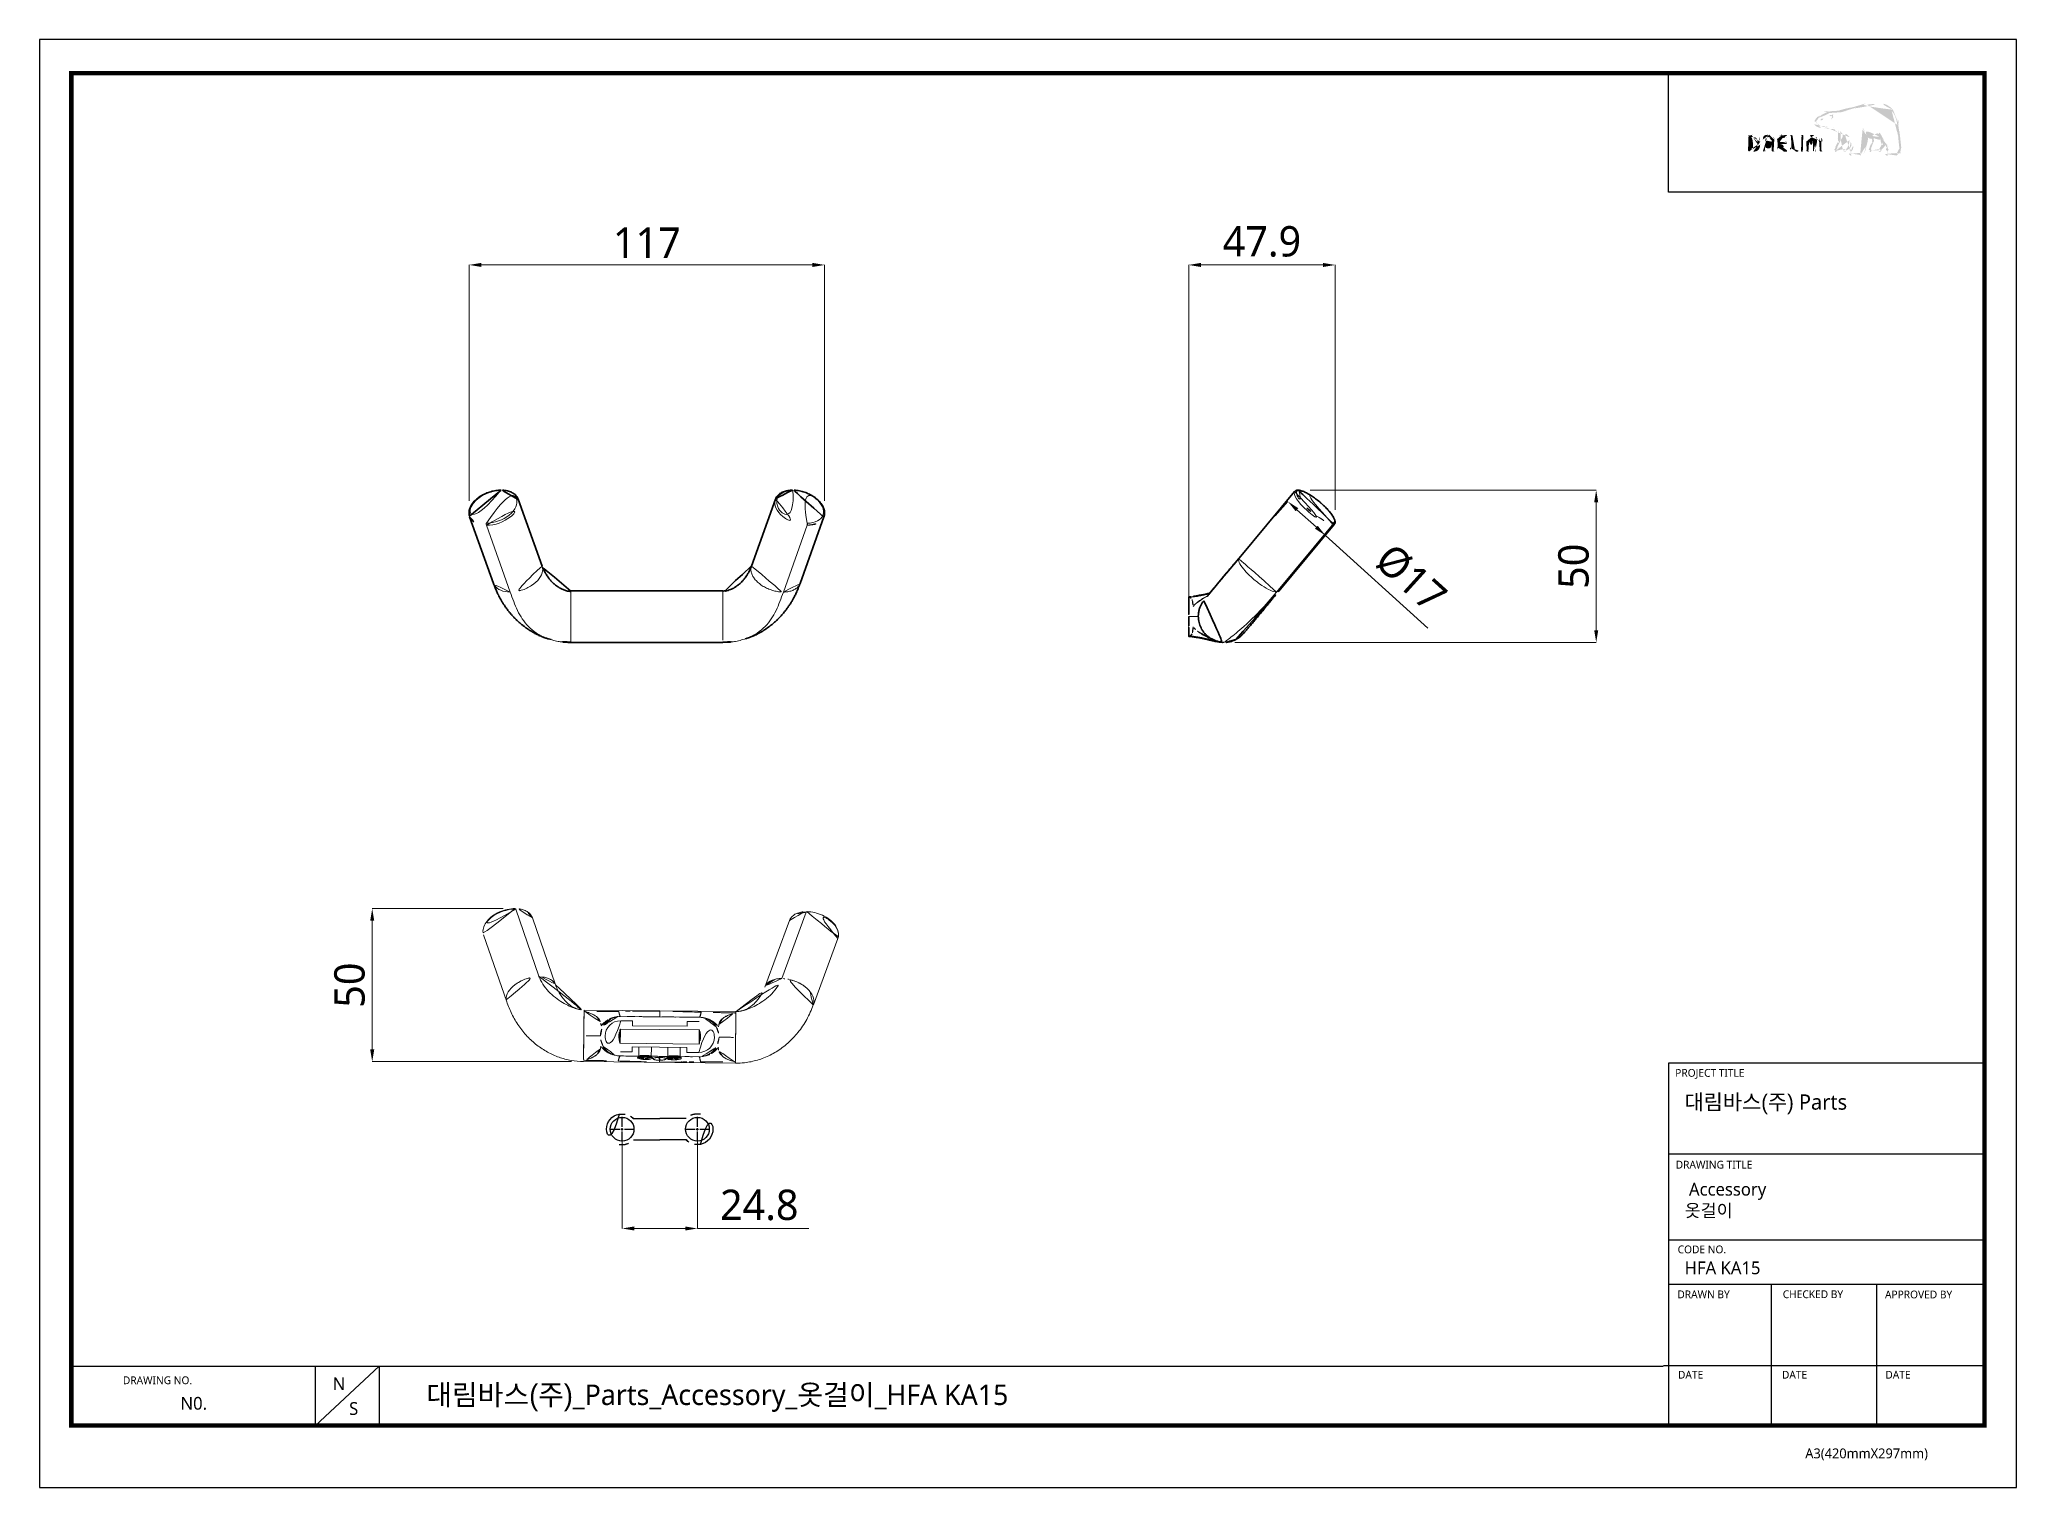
# Model space of a CAD drawing. Extents: x 16296681342 to 16296681993, y -37409617230 to -37409616753.
import ezdxf

# ---------------------------------------------------------------- set-up
doc = ezdxf.new("R2010")
doc.units = 0
doc.header["$LTSCALE"] = 10
doc.header["$MEASUREMENT"] = 0
doc.header["$PDMODE"] = 3
doc.header["$PDSIZE"] = -10
doc.linetypes.add('CENTER2', pattern=[28.575, 19.05, -3.175, 3.175, -3.175])
doc.layers.get('0').update_dxf_attribs({"linetype": 'CONTINUOUS'})
doc.layers.get('DEFPOINTS').update_dxf_attribs({"linetype": 'CONTINUOUS'})
doc.layers.add('1', color=7, linetype='CONTINUOUS')
doc.layers.add('BODY', color=7, linetype='CONTINUOUS')
doc.styles.add('Daelim Dimension', font='NanumGothic.ttf')
doc.dimstyles.new('DEFAULT', dxfattribs={"dimscale": 2, "dimtxt": 2, "dimasz": 2, "dimexe": 0, "dimexo": 2, "dimgap": 1, "dimtad": 1, "dimdec": 1, "dimzin": 9, "dimdsep": 46, "dimtxsty": 'Daelim Dimension', "dimcen": 0.5, "dimclrd": 252, "dimclre": 252, "dimclrt": 3, "dimadec": 1, "dimazin": 0, "dimtfac": 1, "dimtdec": 1, "dimtix": 1, "dimtmove": 0, "dimatfit": 3, "dimfxl": 0, "dimtolj": 1, "dimtzin": 1, "dimlwd": 9, "dimlwe": 9, "dimarcsym": 0})

msp = doc.modelspace()

# ---------------------------------------------------------------- texts
at = {"color": 5, "ltscale": 40, "style": 'Daelim Dimension'}
for s, height, p in [('PROJECT TITLE', 2.56901127, (16296681881.0672, -37409617094.339401)), ('DRAWING TITLE', 2.56901127, (16296681881.231899, -37409617124.575287)), ('CODE NO.', 2.5690113, (16296681881.876141, -37409617152.497269)), ('DRAWN BY', 2.5690113, (16296681881.7754, -37409617167.305656)), ('CHECKED BY', 2.5690113, (16296681916.485571, -37409617167.260101)), ('APPROVED BY', 2.56901127, (16296681950.14896, -37409617167.343086)), ('DRAWING NO.', 2.56901127, (16296681369.88052, -37409617195.603996)), ('DATE', 2.5690113, (16296681881.976061, -37409617193.783661)), ('DATE', 2.5690113, (16296681916.212391, -37409617193.783661)), ('DATE', 2.5690113, (16296681950.267099, -37409617193.783661)), ('A3(420mmX297mm)', 3.24237133, (16296681923.892679, -37409617220.027199))]:
    msp.add_text(s, height=height, dxfattribs=at).set_placement(p)
at = {"attachment_point": 1, "style": 'Daelim Dimension'}
for s, insert, char_height, width in [('{\\fGulim|b0|i0|c129|p50;대림바스(주)} Parts', (16296681884.12291, -37409617100.141228), 5.03600079, 80.93992813), (' Accessory\\P옷걸이', (16296681884.167339, -37409617129.287666), 4.2041236, 70.7511006), ('HFA KA15', (16296681884.167339, -37409617155.179077), 4.2041236, 70.7511006), ('N', (16296681438.968491, -37409617193.347031), 4.204124, 5.86731056), ('N0.', (16296681388.850901, -37409617199.805763), 4.2041236, 26.37394471), ('S', (16296681444.37464, -37409617201.524551), 4.204124, 5.86731056)]:
    msp.add_mtext(s, dxfattribs=dict(at, insert=insert, char_height=char_height, width=width))
at = {"color": 2, "insert": (16296681469.779881, -37409617195.715439), "char_height": 6.75662715, "width": 260.66283526, "attachment_point": 1, "style": 'Daelim Dimension'}
msp.add_mtext('{\\fGulim|b0|i0|c129|p50;대림바스(주)}_Parts_Accessory_옷걸이_HFA KA15', dxfattribs=at)

# ---------------------------------------------------------------- blocks, each defined once
blk = doc.blocks.new('*D0')
at = {"layer": 'BODY', "color": 5, "lineweight": 9, "ltscale": 0.7}
for p, q in [((16296681483.861481, -37409616904.577316), (16296681483.867571, -37409616826.886726)), ((16296681487.867571, -37409616826.887047), (16296681596.9715, -37409616826.895599)), ((16296681600.96541, -37409616904.586487), (16296681600.9715, -37409616826.895912))]:
    blk.add_line(p, q, dxfattribs=at)
at = {"layer": 'BODY', "color": 5, "ltscale": 0.7}
for points in [[(16296681487.86762, -37409616826.220383), (16296681487.867519, -37409616827.553711), (16296681483.867571, -37409616826.886726)], [(16296681596.97155, -37409616826.228943), (16296681596.971451, -37409616827.562263), (16296681600.9715, -37409616826.895912)]]:
    blk.add_solid(points, dxfattribs=at)
at = {"layer": 'DEFPOINTS', "color": 0, "ltscale": 0.7}
for p in [(16296681600.9715, -37409616826.895912), (16296681483.86117, -37409616908.577316), (16296681600.965099, -37409616908.586487)]:
    blk.add_point(p, dxfattribs=at)
at = {"layer": 'BODY', "color": 7, "lineweight": 5, "ltscale": 0.7, "insert": (16296681542.420111, -37409616819.55513), "char_height": 10, "attachment_point": 5, "rotation": 359.995509374, "style": 'Daelim Dimension'}
blk.add_mtext('\\A1;117', dxfattribs=at)
blk = doc.blocks.new('*D1')
at = {"layer": 'BODY', "color": 5, "lineweight": 9, "ltscale": 0.7}
for p, q in [((16296681760.831261, -37409616901.088997), (16296681855.052389, -37409616901.088997)), ((16296681855.052389, -37409616947.230087), (16296681855.052389, -37409616905.088997)), ((16296681736.000971, -37409616951.230087), (16296681855.052389, -37409616951.230087))]:
    blk.add_line(p, q, dxfattribs=at)
at = {"layer": 'BODY', "color": 5, "ltscale": 0.7}
for points in [[(16296681854.385719, -37409616905.088997), (16296681855.719049, -37409616905.088997), (16296681855.052389, -37409616901.088997)], [(16296681854.385719, -37409616947.230087), (16296681855.719049, -37409616947.230087), (16296681855.052389, -37409616951.230087)]]:
    blk.add_solid(points, dxfattribs=at)
at = {"layer": 'DEFPOINTS', "color": 0, "ltscale": 0.7}
for p in [(16296681756.831261, -37409616901.088997), (16296681855.052389, -37409616901.088997), (16296681732.000971, -37409616951.230087)]:
    blk.add_point(p, dxfattribs=at)
at = {"layer": 'BODY', "color": 7, "lineweight": 5, "ltscale": 0.7, "insert": (16296681847.62319, -37409616926.159538), "char_height": 10, "attachment_point": 5, "rotation": 90, "style": 'Daelim Dimension'}
blk.add_mtext('\\A1;50', dxfattribs=at)
blk = doc.blocks.new('*D2')
at = {"layer": 'BODY', "color": 5, "lineweight": 9, "ltscale": 0.7}
for p, q in [((16296681720.86, -37409616938.76), (16296681720.86, -37409616826.9)), ((16296681765.07, -37409616826.9), (16296681724.86, -37409616826.9)), ((16296681769.07, -37409616907.6), (16296681769.07, -37409616826.9))]:
    blk.add_line(p, q, dxfattribs=at)
at = {"layer": 'BODY', "color": 5, "ltscale": 0.7}
for points in [[(16296681724.86, -37409616826.23), (16296681724.86, -37409616827.57), (16296681720.86, -37409616826.9)], [(16296681765.07, -37409616826.23), (16296681765.07, -37409616827.57), (16296681769.07, -37409616826.9)]]:
    blk.add_solid(points, dxfattribs=at)
at = {"layer": 'DEFPOINTS', "color": 0, "ltscale": 0.7}
for p in [(16296681720.86, -37409616826.9), (16296681769.07, -37409616911.6), (16296681720.86, -37409616942.76)]:
    blk.add_point(p, dxfattribs=at)
at = {"layer": 'BODY', "color": 7, "lineweight": 5, "ltscale": 0.7, "insert": (16296681744.97, -37409616819.2), "char_height": 10, "attachment_point": 5, "style": 'Daelim Dimension'}
blk.add_mtext('\\A1;47.9', dxfattribs=at)
blk = doc.blocks.new('*D3')
at = {"layer": 'BODY', "color": 5, "lineweight": 9, "ltscale": 0.7}
for p, q in [((16296681749.278151, -37409616909.544983), (16296681753.53862, -37409616904.837677)), ((16296681756.504299, -37409616907.521851), (16296681762.89002, -37409616913.301407)), ((16296681761.59523, -37409616920.692886), (16296681765.85569, -37409616915.98558)), ((16296681765.85569, -37409616915.98558), (16296681799.590231, -37409616946.517906))]:
    blk.add_line(p, q, dxfattribs=at)
at = {"layer": 'BODY', "color": 5, "ltscale": 0.7}
for points in [[(16296681756.95166, -37409616907.027573), (16296681756.05694, -37409616908.016129), (16296681753.53862, -37409616904.837677)], [(16296681763.337379, -37409616912.807137), (16296681762.442659, -37409616913.795692), (16296681765.85569, -37409616915.98558)]]:
    blk.add_solid(points, dxfattribs=at)
at = {"layer": 'DEFPOINTS', "color": 0, "ltscale": 0.7}
for p in [(16296681746.59399, -37409616912.510674), (16296681765.85569, -37409616915.98558), (16296681758.91106, -37409616923.658562)]:
    blk.add_point(p, dxfattribs=at)
at = {"layer": 'BODY', "color": 7, "lineweight": 5, "ltscale": 0.7, "insert": (16296681793.96166, -37409616930.110611), "char_height": 10, "attachment_point": 5, "rotation": 317.852495231, "style": 'Daelim Dimension'}
blk.add_mtext('\\A1;%%C17', dxfattribs=at)
blk = doc.blocks.new('*U4')
at = {"color": 0, "linetype": 'CENTER2'}
for p, q in [((-4.02, 0), (-0.78, 0)), ((0, 0.78), (0, 4.02)), ((0.78, 0), (4.02, 0)), ((0, -4.02), (0, -0.78))]:
    blk.add_line(p, q, dxfattribs=at)
at = {"color": 0, "linetype": 'Continuous'}
for p, q in [((-0.39, 0), (0.39, 0)), ((0, -0.39), (0, 0.39))]:
    blk.add_line(p, q, dxfattribs=at)
blk = doc.blocks.new('*U5')
at = {"color": 0, "linetype": 'CENTER2'}
for p, q in [((-4.02, 0), (-0.78, 0)), ((0, 0.78), (0, 4.02)), ((0.78, 0), (4.02, 0)), ((0, -4.02), (0, -0.78))]:
    blk.add_line(p, q, dxfattribs=at)
at = {"color": 0, "linetype": 'Continuous'}
for p, q in [((-0.39, 0), (0.39, 0)), ((0, -0.39), (0, 0.39))]:
    blk.add_line(p, q, dxfattribs=at)
blk = doc.blocks.new('*D6')
at = {"layer": 'BODY', "color": 5, "lineweight": 9, "ltscale": 0.7}
for p, q in [((16296681534.28524, -37409617115.60814), (16296681534.28524, -37409617144.3182)), ((16296681559.08525, -37409617115.60814), (16296681559.08525, -37409617144.3182)), ((16296681538.28524, -37409617144.3182), (16296681555.08525, -37409617144.3182)), ((16296681559.08525, -37409617144.3182), (16296681595.812, -37409617144.3182))]:
    blk.add_line(p, q, dxfattribs=at)
at = {"layer": 'BODY', "color": 5, "ltscale": 0.7}
for points in [[(16296681538.28524, -37409617143.65154), (16296681538.28524, -37409617144.98486), (16296681534.28524, -37409617144.3182)], [(16296681555.08525, -37409617143.65154), (16296681555.08525, -37409617144.98486), (16296681559.08525, -37409617144.3182)]]:
    blk.add_solid(points, dxfattribs=at)
at = {"layer": 'DEFPOINTS', "color": 0, "ltscale": 0.7}
for p in [(16296681534.28524, -37409617111.60814), (16296681559.08525, -37409617111.60814), (16296681559.08525, -37409617144.3182)]:
    blk.add_point(p, dxfattribs=at)
at = {"layer": 'BODY', "color": 7, "lineweight": 5, "ltscale": 0.7, "insert": (16296681579.44862, -37409617136.6172), "char_height": 10, "attachment_point": 5, "style": 'Daelim Dimension'}
blk.add_mtext('\\A1;24.8', dxfattribs=at)
blk = doc.blocks.new('*D7')
at = {"layer": 'BODY', "color": 5, "lineweight": 9, "ltscale": 0.7}
for p, q in [((16296681495.09369, -37409617038.93948), (16296681451.99141, -37409617038.93948)), ((16296681451.99141, -37409617042.93948), (16296681451.99141, -37409617085.3459)), ((16296681517.57517, -37409617089.3459), (16296681451.99141, -37409617089.3459))]:
    blk.add_line(p, q, dxfattribs=at)
at = {"layer": 'BODY', "color": 5, "ltscale": 0.7}
for points in [[(16296681451.32474, -37409617042.93948), (16296681452.65808, -37409617042.93948), (16296681451.99141, -37409617038.93948)], [(16296681451.32474, -37409617085.3459), (16296681452.65808, -37409617085.3459), (16296681451.99141, -37409617089.3459)]]:
    blk.add_solid(points, dxfattribs=at)
at = {"layer": 'DEFPOINTS', "color": 0, "ltscale": 0.7}
for p in [(16296681499.09369, -37409617038.93948, -49.69186), (16296681451.99141, -37409617089.3459), (16296681521.57517, -37409617089.3459, -49.69186)]:
    blk.add_point(p, dxfattribs=at)
at = {"layer": 'BODY', "color": 7, "lineweight": 5, "ltscale": 0.7, "insert": (16296681444.56221, -37409617064.14268), "char_height": 10, "attachment_point": 5, "rotation": 90, "style": 'Daelim Dimension'}
blk.add_mtext('\\A1;50', dxfattribs=at)

# ---------------------------------------------------------------- dimensions: what is measured, and where the dimension line sits
at = {"layer": 'BODY', "lineweight": 5, "ltscale": 0.7}
dim = msp.add_aligned_dim(p1=(16296681483.86117, -37409616908.577316), p2=(16296681600.965099, -37409616908.586487), distance=81.690575, text='117', dimstyle='DEFAULT', override={"dimtxt": 5, "dimclrd": 5, "dimclre": 5, "dimclrt": 7}, dxfattribs=at)
dim.commit()
dim.dimension.update_dxf_attribs({"geometry": '*D0', "text_midpoint": (16296681542.420111, -37409616819.55513)})
dim = msp.add_linear_dim(base=(16296681720.86025, -37409616826.901047), p1=(16296681769.07193, -37409616911.602997), p2=(16296681720.86025, -37409616942.761612), text='47.9', dimstyle='DEFAULT', override={"dimtxt": 5, "dimclrd": 5, "dimclre": 5, "dimclrt": 7}, dxfattribs=at)
dim.commit()
dim.dimension.update_dxf_attribs({"geometry": '*D2', "text_midpoint": (16296681744.966089, -37409616819.200043)})
dim = msp.add_linear_dim(base=(16296681855.052389, -37409616901.088997), p1=(16296681732.000971, -37409616951.230072), p2=(16296681756.831249, -37409616901.088989), angle=90, text='50', dimstyle='DEFAULT', override={"dimtxt": 5, "dimclrd": 5, "dimclre": 5, "dimclrt": 7}, dxfattribs=at)
dim.commit()
dim.dimension.update_dxf_attribs({"geometry": '*D1', "text_midpoint": (16296681847.62319, -37409616926.159538)})
dim = msp.add_linear_dim(base=(16296681765.85569, -37409616915.98558), p1=(16296681746.593981, -37409616912.510658), p2=(16296681758.91106, -37409616923.658546), angle=317.852523568, text='%%C17', dimstyle='DEFAULT', override={"dimtxt": 5, "dimclrd": 5, "dimclre": 5, "dimclrt": 7}, dxfattribs=at)
dim.commit()
dim.dimension.update_dxf_attribs({"geometry": '*D3', "text_midpoint": (16296681788.33317, -37409616936.329407), "dimtype": 129})
dim = msp.add_linear_dim(base=(16296681451.991409, -37409617089.345901), p1=(16296681499.093691, -37409617038.939461, -49.691856), p2=(16296681521.575159, -37409617089.345886, -49.691856), angle=90, dimstyle='DEFAULT', override={"dimtxt": 5, "dimdec": 0, "dimclrd": 5, "dimclre": 5, "dimclrt": 7}, dxfattribs=at)
dim.commit()
dim.dimension.update_dxf_attribs({"geometry": '*D7', "text_midpoint": (16296681444.56221, -37409617064.142677)})
dim = msp.add_linear_dim(base=(16296681559.085251, -37409617144.318199, -49.691856), p1=(16296681534.28524, -37409617111.608139, -49.691856), p2=(16296681559.085251, -37409617111.608139, -49.691856), dimstyle='DEFAULT', override={"dimtxt": 5, "dimclrd": 5, "dimclre": 5, "dimclrt": 7}, dxfattribs=at)
dim.commit()
dim.dimension.update_dxf_attribs({"geometry": '*D6', "text_midpoint": (16296681579.44862, -37409617144.318199, -49.691856), "dimtype": 128})

# ---------------------------------------------------------------- hatches: boundary and pattern name
h = msp.add_hatch(color=5)
edge = h.paths.add_edge_path()
edge.add_spline(control_points=[(16296681952.785709, -37409616775.780357), (16296681950.448481, -37409616773.159683), (16296681946.808861, -37409616773.132896), (16296681944.16239, -37409616773.569031)], knot_values=[4, 4, 4, 4, 5, 5, 5, 5], degree=3, periodic=0)
edge.add_spline(control_points=[(16296681944.16239, -37409616773.569031), (16296681942.5527, -37409616773.83567), (16296681940.992571, -37409616774.368919), (16296681939.487949, -37409616774.87838)], knot_values=[5, 5, 5, 5, 6, 6, 6, 6], degree=3, periodic=0)
edge.add_spline(control_points=[(16296681939.487949, -37409616774.87838), (16296681938.23708, -37409616775.30854), (16296681936.93268, -37409616775.753593), (16296681935.630251, -37409616776.037071)], knot_values=[6, 6, 6, 6, 7, 7, 7, 7], degree=3, periodic=0)
edge.add_spline(control_points=[(16296681935.630251, -37409616776.037071), (16296681934.728279, -37409616776.227379), (16296681933.588421, -37409616776.232323), (16296681932.587311, -37409616776.237289)], knot_values=[7, 7, 7, 7, 8, 8, 8, 8], degree=3, periodic=0)
edge.add_spline(control_points=[(16296681932.587311, -37409616776.237289), (16296681932.587299, -37409616776.237289), (16296681931.629829, -37409616776.253151), (16296681931.629829, -37409616776.253151)], knot_values=[8.00001, 8.00001, 8.00001, 8.00001, 9, 9, 9, 9], degree=3, periodic=0)
edge.add_spline(control_points=[(16296681931.629829, -37409616776.253151), (16296681929.74658, -37409616776.298767), (16296681928.458031, -37409616776.949959), (16296681927.81772, -37409616778.187927)], knot_values=[9, 9, 9, 9, 10, 10, 10, 10], degree=3, periodic=0)
edge.add_spline(control_points=[(16296681927.81772, -37409616778.187927), (16296681927.81772, -37409616778.187927), (16296681927.786011, -37409616778.242447), (16296681927.786011, -37409616778.242447)], knot_values=[10.00001, 10.00001, 10.00001, 10.00001, 11, 11, 11, 11], degree=3, periodic=0)
edge.add_spline(control_points=[(16296681927.786011, -37409616778.242447), (16296681927.68095, -37409616778.421867), (16296681927.542179, -37409616778.578461), (16296681927.377649, -37409616778.731117)], knot_values=[11, 11, 11, 11, 12, 12, 12, 12], degree=3, periodic=0)
edge.add_spline(control_points=[(16296681927.377649, -37409616778.731117), (16296681927.205179, -37409616778.901604), (16296681927.02874, -37409616779.07605), (16296681926.90584, -37409616779.299057)], knot_values=[12, 12, 12, 12, 13, 13, 13, 13], degree=3, periodic=0)
edge.add_spline(control_points=[(16296681926.90584, -37409616779.299057), (16296681926.66201, -37409616779.72229), (16296681926.6402, -37409616780.151489), (16296681926.844391, -37409616780.543037)], knot_values=[13, 13, 13, 13, 14, 14, 14, 14], degree=3, periodic=0)
edge.add_spline(control_points=[(16296681926.844391, -37409616780.543037), (16296681927.2488, -37409616781.300293), (16296681928.386669, -37409616781.704674), (16296681929.06662, -37409616781.755234), (16296681929.06662, -37409616781.755234), (16296681930.07962, -37409616781.816681), (16296681930.07962, -37409616781.816681)], knot_values=[14, 14, 14, 14, 15, 15, 15, 16, 16, 16, 16], degree=3, periodic=0)
edge.add_spline(control_points=[(16296681930.07962, -37409616781.816681), (16296681931.15407, -37409616781.881119), (16296681932.49612, -37409616781.95742), (16296681933.291059, -37409616782.100166)], knot_values=[16, 16, 16, 16, 17, 17, 17, 17], degree=3, periodic=0)
edge.add_spline(control_points=[(16296681933.291059, -37409616782.100166), (16296681933.79656, -37409616782.190353), (16296681934.282249, -37409616782.346947), (16296681934.734221, -37409616782.552116)], knot_values=[17, 17, 17, 17, 18, 18, 18, 18], degree=3, periodic=0)
edge.add_spline(control_points=[(16296681934.734221, -37409616782.552116), (16296681934.758011, -37409616782.601723), (16296681935.158449, -37409616784.072632), (16296681935.07321, -37409616785.695213)], knot_values=[18, 18, 18, 18, 19, 19, 19, 19], degree=3, periodic=0)
edge.add_spline(control_points=[(16296681935.07321, -37409616785.695213), (16296681935.00581, -37409616787.175041), (16296681934.34964, -37409616787.687462), (16296681933.88776, -37409616788.065132)], knot_values=[19, 19, 19, 19, 20, 20, 20, 20], degree=3, periodic=0)
edge.add_spline(control_points=[(16296681933.88776, -37409616788.065132), (16296681933.881809, -37409616788.072052), (16296681933.42585, -37409616788.424927), (16296681933.39612, -37409616788.865021)], knot_values=[20, 20, 20, 20, 21, 21, 21, 21], degree=3, periodic=0)
edge.add_spline(control_points=[(16296681933.39612, -37409616788.865021), (16296681933.37233, -37409616789.100906), (16296681933.43577, -37409616789.315018), (16296681933.578501, -37409616789.4627)], knot_values=[21, 21, 21, 21, 22, 22, 22, 22], degree=3, periodic=0)
edge.add_spline(control_points=[(16296681933.578501, -37409616789.4627), (16296681933.735109, -37409616789.634163), (16296681933.967039, -37409616789.714447), (16296681934.272329, -37409616789.714447), (16296681934.272329, -37409616789.714447), (16296681936.314171, -37409616789.714447), (16296681936.314171, -37409616789.714447)], knot_values=[22, 22, 22, 22, 23, 23, 23, 24, 24, 24, 24], degree=3, periodic=0)
edge.add_spline(control_points=[(16296681936.314171, -37409616789.714447), (16296681937.989281, -37409616789.714447), (16296681938.698971, -37409616787.758842), (16296681938.875401, -37409616786.39299)], knot_values=[24, 24, 24, 24, 25, 25, 25, 25], degree=3, periodic=0)
edge.add_spline(control_points=[(16296681938.875401, -37409616786.39299), (16296681939.370991, -37409616787.371323), (16296681939.359091, -37409616788.476463), (16296681938.73069, -37409616789.176247)], knot_values=[25, 25, 25, 25, 26, 26, 26, 26], degree=3, periodic=0)
edge.add_spline(control_points=[(16296681938.73069, -37409616789.176247), (16296681938.730671, -37409616789.176247), (16296681938.185539, -37409616789.681747), (16296681938.24699, -37409616790.166428)], knot_values=[26.00001, 26.00001, 26.00001, 26.00001, 27, 27, 27, 27], degree=3, periodic=0)
edge.add_spline(control_points=[(16296681938.24699, -37409616790.166428), (16296681938.298531, -37409616790.677887), (16296681938.722759, -37409616790.881073), (16296681939.06571, -37409616790.881073), (16296681939.06571, -37409616790.881073), (16296681941.97781, -37409616790.881073), (16296681941.97781, -37409616790.881073)], knot_values=[27, 27, 27, 27, 28, 28, 28, 29, 29, 29, 29], degree=3, periodic=0)
edge.add_spline(control_points=[(16296681941.97781, -37409616790.881073), (16296681942.49124, -37409616790.881073), (16296681942.899611, -37409616790.647163), (16296681943.1712, -37409616790.20211)], knot_values=[29, 29, 29, 29, 30, 30, 30, 30], degree=3, periodic=0)
edge.add_spline(control_points=[(16296681943.1712, -37409616790.20211), (16296681944.36063, -37409616788.244537), (16296681944.42009, -37409616786.31469), (16296681944.16239, -37409616784.813026)], knot_values=[30, 30, 30, 30, 31, 31, 31, 31], degree=3, periodic=0)
edge.add_spline(control_points=[(16296681944.16239, -37409616784.813026), (16296681944.515249, -37409616784.884392), (16296681945.109961, -37409616784.993423), (16296681945.833521, -37409616785.071732)], knot_values=[31, 31, 31, 31, 32, 32, 32, 32], degree=3, periodic=0)
edge.add_spline(control_points=[(16296681945.833521, -37409616785.071732), (16296681945.87912, -37409616785.278893), (16296681945.9604, -37409616785.733879), (16296681945.9604, -37409616785.733879)], knot_values=[32, 32, 32, 32, 33, 33, 33, 33], degree=3, periodic=0)
edge.add_spline(control_points=[(16296681945.9604, -37409616785.733879), (16296681945.97625, -37409616785.909286), (16296681945.97625, -37409616786.064919), (16296681945.97625, -37409616786.211617)], knot_values=[33, 33, 33, 33, 34, 34, 34, 34], degree=3, periodic=0)
edge.add_spline(control_points=[(16296681945.97625, -37409616786.211617), (16296681945.97625, -37409616787.340584), (16296681945.4767, -37409616787.828217), (16296681945.1952, -37409616788.103783)], knot_values=[34, 34, 34, 34, 35, 35, 35, 35], degree=3, periodic=0)
edge.add_spline(control_points=[(16296681945.1952, -37409616788.103783), (16296681945.18528, -37409616788.105751), (16296681944.804661, -37409616788.493309), (16296681944.761061, -37409616788.819427)], knot_values=[35, 35, 35, 35, 36, 36, 36, 36], degree=3, periodic=0)
edge.add_spline(control_points=[(16296681944.761061, -37409616788.819427), (16296681944.761061, -37409616788.819427), (16296681944.67979, -37409616789.157417), (16296681944.971201, -37409616789.454773)], knot_values=[36.00001, 36.00001, 36.00001, 36.00001, 37, 37, 37, 37], degree=3, periodic=0)
edge.add_spline(control_points=[(16296681944.971201, -37409616789.454773), (16296681945.133739, -37409616789.624237), (16296681945.39344, -37409616789.714447), (16296681945.736389, -37409616789.714447), (16296681945.736389, -37409616789.714447), (16296681947.99432, -37409616789.714447), (16296681947.99432, -37409616789.714447)], knot_values=[37, 37, 37, 37, 38, 38, 38, 39, 39, 39, 39], degree=3, periodic=0)
edge.add_spline(control_points=[(16296681947.99432, -37409616789.714447), (16296681949.439461, -37409616789.714447), (16296681949.883499, -37409616787.929314), (16296681950.026239, -37409616787.011467)], knot_values=[39, 39, 39, 39, 40, 40, 40, 40], degree=3, periodic=0)
edge.add_spline(control_points=[(16296681950.026239, -37409616787.011467), (16296681950.285931, -37409616787.337593), (16296681950.577339, -37409616787.728104), (16296681950.753771, -37409616788.103783)], knot_values=[40, 40, 40, 40, 41, 41, 41, 41], degree=3, periodic=0)
edge.add_spline(control_points=[(16296681950.753771, -37409616788.103783), (16296681950.872709, -37409616788.357483), (16296681950.89253, -37409616788.641006), (16296681950.80135, -37409616788.907639)], knot_values=[41, 41, 41, 41, 42, 42, 42, 42], degree=3, periodic=0)
edge.add_spline(control_points=[(16296681950.80135, -37409616788.907639), (16296681950.65465, -37409616789.386353), (16296681950.04805, -37409616789.729332), (16296681950.172951, -37409616790.304207)], knot_values=[42, 42, 42, 42, 43, 43, 43, 43], degree=3, periodic=0)
edge.add_spline(control_points=[(16296681950.172951, -37409616790.304207), (16296681950.278009, -37409616790.747276), (16296681950.648701, -37409616790.881073), (16296681951.033291, -37409616790.881073), (16296681951.033291, -37409616790.881073), (16296681953.93152, -37409616790.881073), (16296681953.93152, -37409616790.881073)], knot_values=[43, 43, 43, 43, 44, 44, 44, 45, 45, 45, 45], degree=3, periodic=0)
edge.add_spline(control_points=[(16296681953.93152, -37409616790.881073), (16296681953.955311, -37409616790.881073), (16296681954.536131, -37409616790.888023), (16296681955.00001, -37409616790.392433)], knot_values=[45, 45, 45, 45, 46, 46, 46, 46], degree=3, periodic=0)
edge.add_spline(control_points=[(16296681955.00001, -37409616790.392433), (16296681955.436131, -37409616789.923592), (16296681955.60265, -37409616789.226791), (16296681955.50354, -37409616788.255417)], knot_values=[46, 46, 46, 46, 47, 47, 47, 47], degree=3, periodic=0)
edge.add_spline(control_points=[(16296681955.50354, -37409616788.255417), (16296681955.50354, -37409616788.255417), (16296681955.06543, -37409616784.462143), (16296681955.06543, -37409616784.462143)], knot_values=[0, 0, 0, 0, 1, 1, 1, 1], degree=3, periodic=0)
edge.add_spline(control_points=[(16296681955.06543, -37409616784.462143), (16296681954.90486, -37409616783.360947), (16296681954.879089, -37409616782.768211), (16296681954.85133, -37409616782.183411), (16296681954.85133, -37409616782.183411), (16296681954.746269, -37409616780.686707), (16296681954.746269, -37409616780.686707)], knot_values=[1, 1, 1, 1, 2, 2, 2, 3, 3, 3, 3], degree=3, periodic=0)
edge.add_spline(control_points=[(16296681954.746269, -37409616780.686707), (16296681954.52622, -37409616778.642906), (16296681953.862129, -37409616776.990601), (16296681952.785709, -37409616775.780357)], knot_values=[3, 3, 3, 3, 4, 4, 4, 4], degree=3, periodic=0)
edge = h.paths.add_edge_path(flags=16)
edge.add_spline(control_points=[(16296681935.74921, -37409616776.577278), (16296681937.089279, -37409616776.288857), (16296681938.403589, -37409616775.838821), (16296681939.67033, -37409616775.406708)], knot_values=[31, 31, 31, 31, 32, 32, 32, 32], degree=3, periodic=0)
edge.add_spline(control_points=[(16296681939.67033, -37409616775.406708), (16296681941.149179, -37409616774.8992), (16296681942.6875, -37409616774.375847), (16296681944.25754, -37409616774.112167)], knot_values=[32, 32, 32, 32, 33, 33, 33, 33], degree=3, periodic=0)
edge.add_spline(control_points=[(16296681944.25754, -37409616774.112167), (16296681946.76523, -37409616773.699837), (16296681950.202669, -37409616773.72364), (16296681952.361469, -37409616776.149071)], knot_values=[33, 33, 33, 33, 34, 34, 34, 34], degree=3, periodic=0)
edge.add_spline(control_points=[(16296681952.361469, -37409616776.149071), (16296681953.362579, -37409616777.272079), (16296681953.98107, -37409616778.82032), (16296681954.18922, -37409616780.745232), (16296681954.18922, -37409616780.745232), (16296681954.294279, -37409616782.210167), (16296681954.294279, -37409616782.210167)], knot_values=[34, 34, 34, 34, 35, 35, 35, 36, 36, 36, 36], degree=3, periodic=0)
edge.add_spline(control_points=[(16296681954.294279, -37409616782.210167), (16296681954.322041, -37409616782.80191), (16296681954.35574, -37409616783.41346), (16296681954.51235, -37409616784.536537), (16296681954.51235, -37409616784.536537), (16296681954.94648, -37409616788.317879), (16296681954.94648, -37409616788.317879)], knot_values=[36, 36, 36, 36, 37, 37, 37, 38, 38, 38, 38], degree=3, periodic=0)
edge.add_spline(control_points=[(16296681954.94648, -37409616788.317879), (16296681955.02182, -37409616789.102898), (16296681954.898911, -37409616789.664909), (16296681954.599581, -37409616790.004883)], knot_values=[38, 38, 38, 38, 39, 39, 39, 39], degree=3, periodic=0)
edge.add_spline(control_points=[(16296681954.599581, -37409616790.004883), (16296681954.314119, -37409616790.32402), (16296681953.955311, -37409616790.328003), (16296681953.93152, -37409616790.328003), (16296681953.93152, -37409616790.328003), (16296681951.08284, -37409616790.328003), (16296681951.08284, -37409616790.328003)], knot_values=[0, 0, 0, 0, 1, 1, 1, 2, 2, 2, 2], degree=3, periodic=0)
edge.add_spline(control_points=[(16296681951.08284, -37409616790.328003), (16296681950.90641, -37409616790.328003), (16296681950.77162, -37409616790.25267), (16296681950.77162, -37409616790.048477)], knot_values=[2, 2, 2, 2, 3, 3, 3, 3], degree=3, periodic=0)
edge.add_spline(control_points=[(16296681950.77162, -37409616790.048477), (16296681950.77162, -37409616789.750122), (16296681951.152229, -37409616789.505318), (16296681951.296949, -37409616789.121696)], knot_values=[3, 3, 3, 3, 4, 4, 4, 4], degree=3, periodic=0)
edge.add_spline(control_points=[(16296681951.296949, -37409616789.121696), (16296681951.45752, -37409616788.710388), (16296681951.439671, -37409616788.262337), (16296681951.257299, -37409616787.863907)], knot_values=[4, 4, 4, 4, 5, 5, 5, 5], degree=3, periodic=0)
edge.add_spline(control_points=[(16296681951.257299, -37409616787.863907), (16296681950.91633, -37409616787.149261), (16296681950.41082, -37409616786.58329), (16296681949.925131, -37409616786.036163)], knot_values=[5, 5, 5, 5, 6, 6, 6, 6], degree=3, periodic=0)
edge.add_spline(control_points=[(16296681949.925131, -37409616786.036163), (16296681949.23131, -37409616785.260071), (16296681948.49189, -37409616784.514679), (16296681948.444309, -37409616783.447189)], knot_values=[6, 6, 6, 6, 7, 7, 7, 7], degree=3, periodic=0)
edge.add_spline(control_points=[(16296681948.444309, -37409616783.447189), (16296681948.430429, -37409616783.294563), (16296681948.365009, -37409616783.144852), (16296681948.20841, -37409616783.149849)], knot_values=[7, 7, 7, 7, 8, 8, 8, 8], degree=3, periodic=0)
edge.add_spline(control_points=[(16296681948.20841, -37409616783.149849), (16296681948.059731, -37409616783.156761), (16296681947.95467, -37409616783.294563), (16296681947.960609, -37409616783.491783)], knot_values=[8, 8, 8, 8, 9, 9, 9, 9], degree=3, periodic=0)
edge.add_spline(control_points=[(16296681947.960609, -37409616783.491783), (16296681947.99432, -37409616783.899147), (16296681948.10136, -37409616784.269859), (16296681948.24012, -37409616784.605873)], knot_values=[9, 9, 9, 9, 10, 10, 10, 10], degree=3, periodic=0)
edge.add_spline(control_points=[(16296681948.24012, -37409616784.605873), (16296681946.364799, -37409616784.687141), (16296681944.48155, -37409616784.31546), (16296681944.02957, -37409616784.222298)], knot_values=[10, 10, 10, 10, 11, 11, 11, 11], degree=3, periodic=0)
edge.add_spline(control_points=[(16296681944.02957, -37409616784.222298), (16296681943.700491, -37409616782.87822), (16296681943.1593, -37409616782.00898), (16296681943.15336, -37409616781.990158)], knot_values=[11, 11, 11, 11, 12, 12, 12, 12], degree=3, periodic=0)
edge.add_spline(control_points=[(16296681943.15336, -37409616781.990158), (16296681943.068119, -37409616781.854362), (16296681942.925381, -37409616781.809761), (16296681942.82032, -37409616781.874168)], knot_values=[12, 12, 12, 12, 13, 13, 13, 13], degree=3, periodic=0)
edge.add_spline(control_points=[(16296681942.82032, -37409616781.874168), (16296681942.709311, -37409616781.940567), (16296681942.6875, -37409616782.100166), (16296681942.76878, -37409616782.23101)], knot_values=[13, 13, 13, 13, 14, 14, 14, 14], degree=3, periodic=0)
edge.add_spline(control_points=[(16296681942.76878, -37409616782.23101), (16296681942.790581, -37409616782.269653), (16296681945.02273, -37409616786.064919), (16296681942.695431, -37409616789.921608)], knot_values=[14, 14, 14, 14, 15, 15, 15, 15], degree=3, periodic=0)
edge.add_spline(control_points=[(16296681942.695431, -37409616789.921608), (16296681942.530899, -37409616790.198143), (16296681942.29697, -37409616790.328003), (16296681941.97781, -37409616790.328003), (16296681941.97781, -37409616790.328003), (16296681939.07958, -37409616790.328003), (16296681939.07958, -37409616790.328003)], knot_values=[15, 15, 15, 15, 16, 16, 16, 17, 17, 17, 17], degree=3, periodic=0)
edge.add_spline(control_points=[(16296681939.07958, -37409616790.328003), (16296681938.960649, -37409616790.328003), (16296681938.78421, -37409616790.24276), (16296681938.78421, -37409616790.047493)], knot_values=[17, 17, 17, 17, 18, 18, 18, 18], degree=3, periodic=0)
edge.add_spline(control_points=[(16296681938.78421, -37409616790.047493), (16296681938.78421, -37409616789.845291), (16296681939.063721, -37409616789.547897), (16296681939.063721, -37409616789.547897)], knot_values=[18, 18, 18, 18, 19, 19, 19, 19], degree=3, periodic=0)
edge.add_spline(control_points=[(16296681939.063721, -37409616789.547897), (16296681940.227381, -37409616788.244537), (16296681939.640591, -37409616786.216553), (16296681938.51659, -37409616784.874489)], knot_values=[19, 19, 19, 19, 20, 20, 20, 20], degree=3, periodic=0)
edge.add_spline(control_points=[(16296681938.51659, -37409616784.874489), (16296681937.42827, -37409616783.580002), (16296681935.654039, -37409616781.952461), (16296681933.386209, -37409616781.548103)], knot_values=[20, 20, 20, 20, 21, 21, 21, 21], degree=3, periodic=0)
edge.add_spline(control_points=[(16296681933.386209, -37409616781.548103), (16296681932.56749, -37409616781.405327), (16296681931.203621, -37409616781.324043), (16296681930.107361, -37409616781.262604), (16296681930.107361, -37409616781.262604), (16296681929.10825, -37409616781.205116), (16296681929.10825, -37409616781.205116)], knot_values=[21, 21, 21, 21, 22, 22, 22, 23, 23, 23, 23], degree=3, periodic=0)
edge.add_spline(control_points=[(16296681929.10825, -37409616781.205116), (16296681928.55121, -37409616781.16053), (16296681927.633369, -37409616780.821564), (16296681927.341961, -37409616780.286263)], knot_values=[23, 23, 23, 23, 24, 24, 24, 24], degree=3, periodic=0)
edge.add_spline(control_points=[(16296681927.341961, -37409616780.286263), (16296681927.219049, -37409616780.063263), (16296681927.234909, -37409616779.829369), (16296681927.395491, -37409616779.579613)], knot_values=[24, 24, 24, 24, 25, 25, 25, 25], degree=3, periodic=0)
edge.add_spline(control_points=[(16296681927.395491, -37409616779.579613), (16296681927.48667, -37409616779.415047), (16296681927.633369, -37409616779.270332), (16296681927.78006, -37409616779.123619)], knot_values=[25, 25, 25, 25, 26, 26, 26, 26], degree=3, periodic=0)
edge.add_spline(control_points=[(16296681927.78006, -37409616779.123619), (16296681927.95253, -37409616778.94223), (16296681928.12896, -37409616778.761864), (16296681928.27169, -37409616778.517014)], knot_values=[26, 26, 26, 26, 27, 27, 27, 27], degree=3, periodic=0)
edge.add_spline(control_points=[(16296681928.27169, -37409616778.517014), (16296681928.27169, -37409616778.517014), (16296681928.3153, -37409616778.442688), (16296681928.3153, -37409616778.442688)], knot_values=[27.00001, 27.00001, 27.00001, 27.00001, 28, 28, 28, 28], degree=3, periodic=0)
edge.add_spline(control_points=[(16296681928.3153, -37409616778.442688), (16296681928.866409, -37409616777.395988), (16296681929.97455, -37409616776.85083), (16296681931.649651, -37409616776.805237)], knot_values=[28, 28, 28, 28, 29, 29, 29, 29], degree=3, periodic=0)
edge.add_spline(control_points=[(16296681931.649651, -37409616776.805237), (16296681931.64967, -37409616776.805237), (16296681932.587311, -37409616776.795341), (16296681932.587311, -37409616776.795341)], knot_values=[29.00001, 29.00001, 29.00001, 29.00001, 30, 30, 30, 30], degree=3, periodic=0)
edge.add_spline(control_points=[(16296681932.587311, -37409616776.795341), (16296681933.61022, -37409616776.788361), (16296681934.787729, -37409616776.784439), (16296681935.74921, -37409616776.577278)], knot_values=[30, 30, 30, 30, 31, 31, 31, 31], degree=3, periodic=0)
edge = h.paths.add_edge_path(flags=0)
edge.add_spline(control_points=[(16296681932.991711, -37409616777.360313), (16296681933.184, -37409616777.507011), (16296681933.31089, -37409616777.721077), (16296681933.277189, -37409616777.980812)], knot_values=[8, 8, 8, 8, 9, 9, 9, 9], degree=3, periodic=0)
edge.add_spline(control_points=[(16296681933.277189, -37409616777.980812), (16296681933.23951, -37409616778.354469), (16296681932.916389, -37409616778.754898), (16296681932.67256, -37409616778.877777)], knot_values=[7, 7, 7, 7, 8, 8, 8, 8], degree=3, periodic=0)
edge.add_spline(control_points=[(16296681932.67256, -37409616778.877777), (16296681932.587311, -37409616778.911507), (16296681932.478279, -37409616778.891693), (16296681932.44459, -37409616778.808434)], knot_values=[6, 6, 6, 6, 7, 7, 7, 7], degree=3, periodic=0)
edge.add_spline(control_points=[(16296681932.44459, -37409616778.808434), (16296681932.40296, -37409616778.725189), (16296681932.4545, -37409616778.621094), (16296681932.53578, -37409616778.571518)], knot_values=[5, 5, 5, 5, 6, 6, 6, 6], degree=3, periodic=0)
edge.add_spline(control_points=[(16296681932.53578, -37409616778.571518), (16296681932.67256, -37409616778.488281), (16296681932.87674, -37409616778.218674), (16296681932.90053, -37409616777.987717)], knot_values=[4, 4, 4, 4, 5, 5, 5, 5], degree=3, periodic=0)
edge.add_spline(control_points=[(16296681932.90053, -37409616777.987717), (16296681932.916389, -37409616777.847969), (16296681932.87674, -37409616777.735947), (16296681932.763741, -37409616777.656693)], knot_values=[3, 3, 3, 3, 4, 4, 4, 4], degree=3, periodic=0)
edge.add_spline(control_points=[(16296681932.763741, -37409616777.656693), (16296681932.464411, -37409616777.445557), (16296681932.115511, -37409616777.858833), (16296681932.07983, -37409616777.888618)], knot_values=[2, 2, 2, 2, 3, 3, 3, 3], degree=3, periodic=0)
edge.add_spline(control_points=[(16296681932.07983, -37409616777.888618), (16296681932.016399, -37409616777.959969), (16296681931.90736, -37409616777.977814), (16296681931.845909, -37409616777.919327)], knot_values=[1, 1, 1, 1, 2, 2, 2, 2], degree=3, periodic=0)
edge.add_spline(control_points=[(16296681931.845909, -37409616777.919327), (16296681931.768591, -37409616777.858833), (16296681931.78248, -37409616777.745888), (16296681931.845909, -37409616777.671547)], knot_values=[0, 0, 0, 0, 1, 1, 1, 1], degree=3, periodic=0)
edge.add_spline(control_points=[(16296681931.845909, -37409616777.671547), (16296681932.03027, -37409616777.471329), (16296681932.53578, -37409616777.046089), (16296681932.991711, -37409616777.360313)], knot_values=[9, 9, 9, 9, 10, 10, 10, 10], degree=3, periodic=0)
edge = h.paths.add_edge_path(flags=16)
edge.add_spline(control_points=[(16296681935.59656, -37409616785.72097), (16296681935.654039, -37409616784.548393), (16296681935.48159, -37409616783.472969), (16296681935.35272, -37409616782.87822), (16296681935.35272, -37409616782.87822), (16296681937.17453, -37409616783.919983), (16296681938.5047, -37409616785.790321)], knot_values=[5, 5, 5, 5, 6, 6, 6, 7, 7, 7, 7], degree=3, periodic=0)
edge.add_spline(control_points=[(16296681938.5047, -37409616785.790321), (16296681938.403589, -37409616786.58329), (16296681937.959539, -37409616789.193108), (16296681936.314171, -37409616789.193108), (16296681936.314171, -37409616789.193108), (16296681934.272329, -37409616789.193108), (16296681934.272329, -37409616789.193108)], knot_values=[0, 0, 0, 0, 1, 1, 1, 2, 2, 2, 2], degree=3, periodic=0)
edge.add_spline(control_points=[(16296681934.272329, -37409616789.193108), (16296681934.115721, -37409616789.193108), (16296681933.943251, -37409616789.067223), (16296681933.943251, -37409616788.871941)], knot_values=[2, 2, 2, 2, 3, 3, 3, 3], degree=3, periodic=0)
edge.add_spline(control_points=[(16296681933.943251, -37409616788.871941), (16296681933.943251, -37409616788.67469), (16296681934.197001, -37409616788.477432), (16296681934.220791, -37409616788.469543)], knot_values=[3, 3, 3, 3, 4, 4, 4, 4], degree=3, periodic=0)
edge.add_spline(control_points=[(16296681934.220791, -37409616788.469543), (16296681934.734221, -37409616788.06115), (16296681935.511311, -37409616787.432747), (16296681935.59656, -37409616785.72097)], knot_values=[4, 4, 4, 4, 5, 5, 5, 5], degree=3, periodic=0)
edge = h.paths.add_edge_path(flags=0)
edge.add_spline(control_points=[(16296681929.861561, -37409616778.761864), (16296681929.861561, -37409616778.761864), (16296681929.926979, -37409616778.79258), (16296681929.83182, -37409616778.904556)], knot_values=[1.00001, 1.00001, 1.00001, 1.00001, 2, 2, 2, 2], degree=3, periodic=0)
edge.add_spline(control_points=[(16296681929.83182, -37409616778.904556), (16296681929.58601, -37409616779.249512), (16296681929.336229, -37409616779.325859), (16296681929.33622, -37409616779.325859)], knot_values=[2, 2, 2, 2, 2.99999, 2.99999, 2.99999, 2.99999], degree=3, periodic=0)
edge.add_spline(control_points=[(16296681929.33622, -37409616779.325859), (16296681929.33622, -37409616779.325859), (16296681929.151871, -37409616779.391273), (16296681929.046801, -37409616779.26635)], knot_values=[3.00001, 3.00001, 3.00001, 3.00001, 4, 4, 4, 4], degree=3, periodic=0)
edge.add_spline(control_points=[(16296681929.046801, -37409616779.26635), (16296681928.83865, -37409616779.020561), (16296681928.82675, -37409616778.880791), (16296681928.82675, -37409616778.880791), (16296681928.82675, -37409616778.880791), (16296681928.80892, -37409616778.775703), (16296681928.91398, -37409616778.751938)], knot_values=[4, 4, 4, 4, 5, 5, 5, 6, 6, 6, 6], degree=3, periodic=0)
edge.add_spline(control_points=[(16296681929.861561, -37409616778.761864), (16296681929.336229, -37409616778.558632), (16296681928.91399, -37409616778.7519), (16296681928.91398, -37409616778.751938)], knot_values=[0.00001, 0.00001, 0.00001, 0.00001, 1, 1, 1, 1], degree=3, periodic=0)
edge = h.paths.add_edge_path(flags=16)
edge.add_spline(control_points=[(16296681946.394541, -37409616785.115334), (16296681947.03286, -37409616785.162903), (16296681947.83176, -37409616785.19165), (16296681948.51766, -37409616785.15004)], knot_values=[6, 6, 6, 6, 7, 7, 7, 7], degree=3, periodic=0)
edge.add_spline(control_points=[(16296681948.51766, -37409616785.15004), (16296681948.779329, -37409616785.560387), (16296681949.21545, -37409616786.075798), (16296681949.55047, -37409616786.462379)], knot_values=[7, 7, 7, 7, 8, 8, 8, 8], degree=3, periodic=0)
edge.add_spline(control_points=[(16296681949.55047, -37409616786.462379), (16296681949.544531, -37409616786.495071), (16296681949.36809, -37409616789.193108), (16296681947.99432, -37409616789.193108)], knot_values=[9, 9, 9, 9, 10, 10, 10, 10], degree=3, periodic=0)
edge.add_spline(control_points=[(16296681947.99432, -37409616789.193108), (16296681947.99432, -37409616789.193108), (16296681945.670971, -37409616789.193108), (16296681945.670971, -37409616789.193108)], knot_values=[0, 0, 0, 0, 1, 1, 1, 1], degree=3, periodic=0)
edge.add_spline(control_points=[(16296681945.670971, -37409616789.193108), (16296681945.48859, -37409616789.193108), (16296681945.35181, -37409616789.051323), (16296681945.35181, -37409616788.871941)], knot_values=[1, 1, 1, 1, 2, 2, 2, 2], degree=3, periodic=0)
edge.add_spline(control_points=[(16296681945.35181, -37409616788.871941), (16296681945.35181, -37409616788.698479), (16296681945.54608, -37409616788.486382), (16296681945.559959, -37409616788.477432)], knot_values=[2, 2, 2, 2, 3, 3, 3, 3], degree=3, periodic=0)
edge.add_spline(control_points=[(16296681945.559959, -37409616788.477432), (16296681946.03771, -37409616788.018517), (16296681946.517441, -37409616787.39212), (16296681946.517441, -37409616786.221519)], knot_values=[3, 3, 3, 3, 4, 4, 4, 4], degree=3, periodic=0)
edge.add_spline(control_points=[(16296681946.517441, -37409616786.221519), (16296681946.517441, -37409616786.053001), (16296681946.50753, -37409616785.869637), (16296681946.48374, -37409616785.679337)], knot_values=[4, 4, 4, 4, 5, 5, 5, 5], degree=3, periodic=0)
edge.add_spline(control_points=[(16296681946.48374, -37409616785.679337), (16296681946.48374, -37409616785.679337), (16296681946.422291, -37409616785.340347), (16296681946.394541, -37409616785.115334)], knot_values=[5.00001, 5.00001, 5.00001, 5.00001, 6, 6, 6, 6], degree=3, periodic=0)
h = msp.add_hatch(color=5)
edge = h.paths.add_edge_path()
edge.add_spline(control_points=[(16296681909.04793, -37409616786.329857), (16296681909.04793, -37409616784.817993), (16296681908.2416, -37409616784.015869), (16296681906.71574, -37409616784.015869)], knot_values=[7, 7, 7, 7, 8, 8, 8, 8], degree=3, periodic=0)
edge.add_spline(control_points=[(16296681906.71574, -37409616784.015869), (16296681906.156839, -37409616784.015869), (16296681905.44886, -37409616784.049461), (16296681905.218571, -37409616784.087959)], knot_values=[0, 0, 0, 0, 1, 1, 1, 1], degree=3, periodic=0)
edge.add_spline(control_points=[(16296681905.218571, -37409616784.087959), (16296681905.074739, -37409616784.113136), (16296681904.98094, -37409616784.219551), (16296681904.98094, -37409616784.363724), (16296681904.98094, -37409616784.363724), (16296681904.98094, -37409616789.260483), (16296681904.98094, -37409616789.260483)], knot_values=[1, 1, 1, 1, 2, 2, 2, 3, 3, 3, 3], degree=3, periodic=0)
edge.add_spline(control_points=[(16296681904.98094, -37409616789.260483), (16296681904.98094, -37409616789.413063), (16296681905.074739, -37409616789.514549), (16296681905.22802, -37409616789.548157)], knot_values=[3, 3, 3, 3, 4, 4, 4, 4], degree=3, periodic=0)
edge.add_spline(control_points=[(16296681905.22802, -37409616789.548157), (16296681905.44886, -37409616789.576874), (16296681906.151939, -37409616789.613274), (16296681906.71574, -37409616789.613274)], knot_values=[4, 4, 4, 4, 5, 5, 5, 5], degree=3, periodic=0)
edge.add_spline(control_points=[(16296681906.71574, -37409616789.613274), (16296681908.2416, -37409616789.613274), (16296681909.04793, -37409616788.811836), (16296681909.04793, -37409616787.296471), (16296681909.04793, -37409616787.296471), (16296681909.04793, -37409616786.329857), (16296681909.04793, -37409616786.329857)], knot_values=[5, 5, 5, 5, 6, 6, 6, 7, 7, 7, 7], degree=3, periodic=0)
edge = h.paths.add_edge_path(flags=16)
edge.add_spline(control_points=[(16296681906.710831, -37409616784.771103), (16296681907.728201, -37409616784.771103), (16296681908.181761, -37409616785.254753), (16296681908.181761, -37409616786.329857), (16296681908.181761, -37409616786.329857), (16296681908.181761, -37409616786.571503), (16296681908.181761, -37409616786.813171)], knot_values=[4, 4, 4, 4, 5, 5, 5, 5.5, 5.5, 5.5, 5.5], degree=3, periodic=0)
edge.add_spline(control_points=[(16296681908.181761, -37409616786.813171), (16296681908.181761, -37409616787.054802), (16296681908.181761, -37409616787.296471), (16296681908.181761, -37409616787.296471)], knot_values=[5.5, 5.5, 5.5, 5.5, 6, 6, 6, 6], degree=3, periodic=0)
edge.add_spline(control_points=[(16296681908.181761, -37409616787.296471), (16296681908.181761, -37409616788.346382), (16296681907.699499, -37409616788.858742), (16296681906.71574, -37409616788.858742)], knot_values=[0, 0, 0, 0, 1, 1, 1, 1], degree=3, periodic=0)
edge.add_spline(control_points=[(16296681906.71574, -37409616788.858742), (16296681906.715719, -37409616788.858742), (16296681906.039249, -37409616788.847527), (16296681905.863911, -37409616788.840538), (16296681905.863911, -37409616788.840538), (16296681905.863911, -37409616784.812393), (16296681905.863911, -37409616784.812393)], knot_values=[1.00001, 1.00001, 1.00001, 1.00001, 2, 2, 2, 3, 3, 3, 3], degree=3, periodic=0)
edge.add_spline(control_points=[(16296681905.863911, -37409616784.812393), (16296681906.216681, -37409616784.775284), (16296681906.710831, -37409616784.771103), (16296681906.710831, -37409616784.771103)], knot_values=[3, 3, 3, 3, 4, 4, 4, 4], degree=3, periodic=0)
h = msp.add_hatch(color=5)
edge = h.paths.add_edge_path()
edge.add_spline(control_points=[(16296681913.69516, -37409616785.592819), (16296681913.69516, -37409616784.502327), (16296681913.169861, -37409616784.015869), (16296681912.00131, -37409616784.015869)], knot_values=[13, 13, 13, 13, 14, 14, 14, 14], degree=3, periodic=0)
edge.add_spline(control_points=[(16296681912.00131, -37409616784.015869), (16296681912.001301, -37409616784.015869), (16296681911.57436, -37409616784.015869), (16296681911.57436, -37409616784.015869)], knot_values=[0.00001, 0.00001, 0.00001, 0.00001, 1, 1, 1, 1], degree=3, periodic=0)
edge.add_spline(control_points=[(16296681911.57436, -37409616784.015869), (16296681910.405809, -37409616784.015869), (16296681909.88995, -37409616784.502327), (16296681909.88995, -37409616785.592819), (16296681909.88995, -37409616785.592819), (16296681909.88995, -37409616789.32489), (16296681909.88995, -37409616789.32489)], knot_values=[1, 1, 1, 1, 2, 2, 2, 3, 3, 3, 3], degree=3, periodic=0)
edge.add_spline(control_points=[(16296681909.88995, -37409616789.32489), (16296681909.88995, -37409616789.455772), (16296681909.990749, -37409616789.562859), (16296681910.122681, -37409616789.562859)], knot_values=[3, 3, 3, 3, 4, 4, 4, 4], degree=3, periodic=0)
edge.add_spline(control_points=[(16296681910.122681, -37409616789.562859), (16296681910.12269, -37409616789.562859), (16296681910.530399, -37409616789.562859), (16296681910.530399, -37409616789.562859)], knot_values=[4.00001, 4.00001, 4.00001, 4.00001, 5, 5, 5, 5], degree=3, periodic=0)
edge.add_spline(control_points=[(16296681910.530399, -37409616789.562859), (16296681910.667231, -37409616789.562859), (16296681910.763121, -37409616789.435471), (16296681910.763121, -37409616789.32489), (16296681910.763121, -37409616789.32489), (16296681910.763121, -37409616788.787857), (16296681910.763121, -37409616788.239891)], knot_values=[5, 5, 5, 5, 6, 6, 6, 6.5, 6.5, 6.5, 6.5], degree=3, periodic=0)
edge.add_spline(control_points=[(16296681910.763121, -37409616788.239891), (16296681910.763121, -37409616787.691933), (16296681910.763121, -37409616787.133034), (16296681910.763121, -37409616787.089302), (16296681910.763121, -37409616787.089302), (16296681912.82164, -37409616787.089302), (16296681912.82164, -37409616787.089302)], knot_values=[6.5, 6.5, 6.5, 6.5, 7, 7, 7, 8, 8, 8, 8], degree=3, periodic=0)
edge.add_spline(control_points=[(16296681912.82164, -37409616787.089302), (16296681912.82164, -37409616787.17675), (16296681912.82164, -37409616789.32489), (16296681912.82164, -37409616789.32489)], knot_values=[8, 8, 8, 8, 9, 9, 9, 9], degree=3, periodic=0)
edge.add_spline(control_points=[(16296681912.82164, -37409616789.32489), (16296681912.82164, -37409616789.460663), (16296681912.92734, -37409616789.562859), (16296681913.052271, -37409616789.562859)], knot_values=[9, 9, 9, 9, 10, 10, 10, 10], degree=3, periodic=0)
edge.add_spline(control_points=[(16296681913.052271, -37409616789.562859), (16296681913.05228, -37409616789.562859), (16296681913.46244, -37409616789.562859), (16296681913.46244, -37409616789.562859)], knot_values=[10.00001, 10.00001, 10.00001, 10.00001, 11, 11, 11, 11], degree=3, periodic=0)
edge.add_spline(control_points=[(16296681913.46244, -37409616789.562859), (16296681913.59927, -37409616789.562859), (16296681913.69516, -37409616789.430557), (16296681913.69516, -37409616789.32489), (16296681913.69516, -37409616789.32489), (16296681913.69516, -37409616785.592819), (16296681913.69516, -37409616785.592819)], knot_values=[11, 11, 11, 11, 12, 12, 12, 13, 13, 13, 13], degree=3, periodic=0)
edge = h.paths.add_edge_path(flags=16)
edge.add_spline(control_points=[(16296681910.763121, -37409616785.592819), (16296681910.763121, -37409616784.901283), (16296681910.960159, -37409616784.787193), (16296681911.57436, -37409616784.787193)], knot_values=[2, 2, 2, 2, 3, 3, 3, 3], degree=3, periodic=0)
edge.add_spline(control_points=[(16296681911.57436, -37409616784.787193), (16296681911.57436, -37409616784.787193), (16296681912.00131, -37409616784.787193), (16296681912.00131, -37409616784.787193)], knot_values=[3.00001, 3.00001, 3.00001, 3.00001, 4, 4, 4, 4], degree=3, periodic=0)
edge.add_spline(control_points=[(16296681912.00131, -37409616784.787193), (16296681912.61797, -37409616784.787193), (16296681912.82164, -37409616784.901283), (16296681912.82164, -37409616785.592819)], knot_values=[4, 4, 4, 4, 5, 5, 5, 5], degree=3, periodic=0)
edge.add_spline(control_points=[(16296681912.82164, -37409616785.592819), (16296681912.82164, -37409616785.592842), (16296681912.82164, -37409616786.256371), (16296681912.82164, -37409616786.321442)], knot_values=[5.00001, 5.00001, 5.00001, 5.00001, 6, 6, 6, 6], degree=3, periodic=0)
edge.add_spline(control_points=[(16296681912.82164, -37409616786.321442), (16296681912.82164, -37409616786.321442), (16296681910.763121, -37409616786.321442), (16296681910.763121, -37409616786.321442)], knot_values=[0, 0, 0, 0, 1, 1, 1, 1], degree=3, periodic=0)
edge.add_spline(control_points=[(16296681910.763121, -37409616786.321442), (16296681910.763121, -37409616786.256371), (16296681910.763121, -37409616785.592819), (16296681910.763121, -37409616785.592819)], knot_values=[1, 1, 1, 1, 2, 2, 2, 2], degree=3, periodic=0)
h = msp.add_hatch(color=5)
edge = h.paths.add_edge_path()
edge.add_spline(control_points=[(16296681915.50083, -37409616786.329857), (16296681915.50083, -37409616786.259148), (16296681915.50083, -37409616785.443062), (16296681915.50083, -37409616785.443062)], knot_values=[14, 14, 14, 14, 15, 15, 15, 15], degree=3, periodic=0)
edge.add_spline(control_points=[(16296681915.50083, -37409616785.443062), (16296681915.50083, -37409616785.027977), (16296681915.50083, -37409616784.801208), (16296681916.309259, -37409616784.801208), (16296681916.309259, -37409616784.801208), (16296681916.711189, -37409616784.802071), (16296681917.113131, -37409616784.80294)], knot_values=[15, 15, 15, 15, 16, 16, 16, 16.5, 16.5, 16.5, 16.5], degree=3, periodic=0)
edge.add_spline(control_points=[(16296681917.113131, -37409616784.80294), (16296681917.515079, -37409616784.803833), (16296681917.917021, -37409616784.804688), (16296681917.917021, -37409616784.804688), (16296681917.917021, -37409616784.804688), (16296681917.917021, -37409616784.622368), (16296681917.917021, -37409616784.440041)], knot_values=[16.5, 16.5, 16.5, 16.5, 17, 17, 17, 17.5, 17.5, 17.5, 17.5], degree=3, periodic=0)
edge.add_spline(control_points=[(16296681917.917021, -37409616784.440041), (16296681917.917021, -37409616784.257698), (16296681917.917021, -37409616784.075363), (16296681917.917021, -37409616784.075363)], knot_values=[17.5, 17.5, 17.5, 17.5, 18, 18, 18, 18], degree=3, periodic=0)
edge.add_spline(control_points=[(16296681917.917021, -37409616784.075363), (16296681917.917009, -37409616784.075363), (16296681917.753929, -37409616784.059959), (16296681917.753929, -37409616784.059959)], knot_values=[18.00001, 18.00001, 18.00001, 18.00001, 19, 19, 19, 19], degree=3, periodic=0)
edge.add_spline(control_points=[(16296681917.753929, -37409616784.059959), (16296681917.427759, -37409616784.032654), (16296681916.70752, -37409616784.015869), (16296681916.300159, -37409616784.015869)], knot_values=[19, 19, 19, 19, 20, 20, 20, 20], degree=3, periodic=0)
edge.add_spline(control_points=[(16296681916.300159, -37409616784.015869), (16296681915.16766, -37409616784.015869), (16296681914.62031, -37409616784.479912), (16296681914.62031, -37409616785.443062)], knot_values=[20, 20, 20, 20, 21, 21, 21, 21], degree=3, periodic=0)
edge.add_spline(control_points=[(16296681914.62031, -37409616785.443062), (16296681914.62031, -37409616785.443062), (16296681914.62031, -37409616788.188187), (16296681914.62031, -37409616788.188187)], knot_values=[0, 0, 0, 0, 1, 1, 1, 1], degree=3, periodic=0)
edge.add_spline(control_points=[(16296681914.62031, -37409616788.188187), (16296681914.62031, -37409616789.147789), (16296681915.16766, -37409616789.613274), (16296681916.300159, -37409616789.613274)], knot_values=[1, 1, 1, 1, 2, 2, 2, 2], degree=3, periodic=0)
edge.add_spline(control_points=[(16296681916.300159, -37409616789.613274), (16296681916.801319, -37409616789.613274), (16296681917.478161, -37409616789.603477), (16296681917.753929, -37409616789.576874)], knot_values=[2, 2, 2, 2, 3, 3, 3, 3], degree=3, periodic=0)
edge.add_spline(control_points=[(16296681917.753929, -37409616789.576874), (16296681917.753929, -37409616789.576874), (16296681917.878519, -37409616789.566353), (16296681917.878519, -37409616789.566353)], knot_values=[3.00001, 3.00001, 3.00001, 3.00001, 3.99999, 3.99999, 3.99999, 3.99999], degree=3, periodic=0)
edge.add_spline(control_points=[(16296681917.878519, -37409616789.566353), (16296681917.878519, -37409616789.566353), (16296681917.878519, -37409616789.566353), (16296681917.878519, -37409616789.566353), (16296681917.878519, -37409616789.566353), (16296681917.917009, -37409616789.562859), (16296681917.917021, -37409616789.562859)], knot_values=[3.99999, 3.99999, 3.99999, 3.99999, 4, 4, 4, 4.99999, 4.99999, 4.99999, 4.99999], degree=3, periodic=0)
edge.add_spline(control_points=[(16296681917.917021, -37409616789.562859), (16296681917.917021, -37409616789.562859), (16296681917.917021, -37409616789.562859), (16296681917.917021, -37409616789.562859), (16296681917.917021, -37409616789.562859), (16296681917.917021, -37409616789.378593), (16296681917.917021, -37409616789.194351)], knot_values=[4.99999, 4.99999, 4.99999, 4.99999, 5, 5, 5, 5.5, 5.5, 5.5, 5.5], degree=3, periodic=0)
edge.add_spline(control_points=[(16296681917.917021, -37409616789.194351), (16296681917.917021, -37409616789.010101), (16296681917.917021, -37409616788.825821), (16296681917.917021, -37409616788.825821), (16296681917.917021, -37409616788.825821), (16296681916.309259, -37409616788.825821), (16296681916.309259, -37409616788.825821)], knot_values=[5.5, 5.5, 5.5, 5.5, 6, 6, 6, 7, 7, 7, 7], degree=3, periodic=0)
edge.add_spline(control_points=[(16296681916.309259, -37409616788.825821), (16296681915.50083, -37409616788.825821), (16296681915.50083, -37409616788.600456), (16296681915.50083, -37409616788.188187), (16296681915.50083, -37409616788.188187), (16296681915.50083, -37409616787.166977), (16296681915.50083, -37409616787.086479)], knot_values=[7, 7, 7, 7, 8, 8, 8, 9, 9, 9, 9], degree=3, periodic=0)
edge.add_spline(control_points=[(16296681915.50083, -37409616787.086479), (16296681915.57992, -37409616787.086479), (16296681917.672029, -37409616787.086479), (16296681917.672029, -37409616787.086479)], knot_values=[9, 9, 9, 9, 10, 10, 10, 10], degree=3, periodic=0)
edge.add_spline(control_points=[(16296681917.672029, -37409616787.086479), (16296681917.801531, -37409616787.086479), (16296681917.917021, -37409616786.983566), (16296681917.917021, -37409616786.851303)], knot_values=[10, 10, 10, 10, 11, 11, 11, 11], degree=3, periodic=0)
edge.add_spline(control_points=[(16296681917.917021, -37409616786.851303), (16296681917.917021, -37409616786.851303), (16296681917.917021, -37409616786.578331), (16296681917.917021, -37409616786.578331)], knot_values=[11.00001, 11.00001, 11.00001, 11.00001, 12, 12, 12, 12], degree=3, periodic=0)
edge.add_spline(control_points=[(16296681917.917021, -37409616786.578331), (16296681917.917021, -37409616786.441147), (16296681917.801531, -37409616786.329857), (16296681917.672029, -37409616786.329857), (16296681917.672029, -37409616786.329857), (16296681915.57992, -37409616786.329857), (16296681915.50083, -37409616786.329857)], knot_values=[12, 12, 12, 12, 13, 13, 13, 14, 14, 14, 14], degree=3, periodic=0)
h = msp.add_hatch(color=5)
edge = h.paths.add_edge_path()
edge.add_spline(control_points=[(16296681920.46546, -37409616788.825821), (16296681919.71443, -37409616788.825821), (16296681919.71443, -37409616788.541649), (16296681919.71443, -37409616788.267303), (16296681919.71443, -37409616788.267303), (16296681919.71443, -37409616784.310516), (16296681919.71443, -37409616784.310516)], knot_values=[9, 9, 9, 9, 10, 10, 10, 11, 11, 11, 11], degree=3, periodic=0)
edge.add_spline(control_points=[(16296681919.71443, -37409616784.310516), (16296681919.71443, -37409616784.177567), (16296681919.60174, -37409616784.062752), (16296681919.46735, -37409616784.062752)], knot_values=[11, 11, 11, 11, 12, 12, 12, 12], degree=3, periodic=0)
edge.add_spline(control_points=[(16296681919.46735, -37409616784.062752), (16296681919.46734, -37409616784.062752), (16296681919.092899, -37409616784.062752), (16296681919.09289, -37409616784.062752)], knot_values=[12.00001, 12.00001, 12.00001, 12.00001, 12.99999, 12.99999, 12.99999, 12.99999], degree=3, periodic=0)
edge.add_spline(control_points=[(16296681919.09289, -37409616784.062752), (16296681918.9564, -37409616784.062752), (16296681918.83881, -37409616784.177567), (16296681918.83881, -37409616784.310516), (16296681918.83881, -37409616784.310516), (16296681918.83881, -37409616788.188187), (16296681918.83881, -37409616788.188187)], knot_values=[0, 0, 0, 0, 1, 1, 1, 2, 2, 2, 2], degree=3, periodic=0)
edge.add_spline(control_points=[(16296681918.83881, -37409616788.188187), (16296681918.83881, -37409616789.452271), (16296681919.70743, -37409616789.613274), (16296681920.45846, -37409616789.613274)], knot_values=[2, 2, 2, 2, 3, 3, 3, 3], degree=3, periodic=0)
edge.add_spline(control_points=[(16296681920.45846, -37409616789.613274), (16296681921.00791, -37409616789.613274), (16296681921.1423, -37409616789.589462), (16296681921.312389, -37409616789.562859)], knot_values=[3, 3, 3, 3, 4, 4, 4, 4], degree=3, periodic=0)
edge.add_spline(control_points=[(16296681921.312389, -37409616789.562859), (16296681921.312389, -37409616789.562859), (16296681921.40827, -37409616789.550957), (16296681921.40827, -37409616789.550957)], knot_values=[4.00001, 4.00001, 4.00001, 4.00001, 4.99999, 4.99999, 4.99999, 4.99999], degree=3, periodic=0)
edge.add_spline(control_points=[(16296681921.40827, -37409616789.550957), (16296681921.40827, -37409616789.550957), (16296681921.40827, -37409616789.550957), (16296681921.40827, -37409616789.550957), (16296681921.40827, -37409616789.550957), (16296681921.530769, -37409616789.529266), (16296681921.530769, -37409616789.529266)], knot_values=[4.99999, 4.99999, 4.99999, 4.99999, 5, 5, 5, 5.99999, 5.99999, 5.99999, 5.99999], degree=3, periodic=0)
edge.add_spline(control_points=[(16296681921.530769, -37409616789.529266), (16296681921.530769, -37409616789.529266), (16296681921.530769, -37409616789.529266), (16296681921.530769, -37409616789.529266), (16296681921.530769, -37409616789.529266), (16296681921.574169, -37409616789.52298), (16296681921.574169, -37409616789.52298)], knot_values=[5.99999, 5.99999, 5.99999, 5.99999, 6, 6, 6, 6.99999, 6.99999, 6.99999, 6.99999], degree=3, periodic=0)
edge.add_spline(control_points=[(16296681921.574169, -37409616789.52298), (16296681921.574169, -37409616789.52298), (16296681921.574169, -37409616789.52298), (16296681921.574169, -37409616789.52298), (16296681921.574169, -37409616789.52298), (16296681921.574169, -37409616789.348686), (16296681921.574169, -37409616789.1744)], knot_values=[6.99999, 6.99999, 6.99999, 6.99999, 7, 7, 7, 7.5, 7.5, 7.5, 7.5], degree=3, periodic=0)
edge.add_spline(control_points=[(16296681921.574169, -37409616789.1744), (16296681921.574169, -37409616789.000107), (16296681921.574169, -37409616788.825821), (16296681921.574169, -37409616788.825821), (16296681921.574169, -37409616788.825821), (16296681920.46546, -37409616788.825821), (16296681920.46546, -37409616788.825821)], knot_values=[7.5, 7.5, 7.5, 7.5, 8, 8, 8, 9, 9, 9, 9], degree=3, periodic=0)
h = msp.add_hatch(color=5)
edge = h.paths.add_edge_path()
edge.add_spline(control_points=[(16296681923.078329, -37409616789.562859), (16296681923.219709, -37409616789.562859), (16296681923.308611, -37409616789.435471), (16296681923.308611, -37409616789.32489), (16296681923.308611, -37409616789.32489), (16296681923.308611, -37409616784.30143), (16296681923.308611, -37409616784.30143)], knot_values=[4, 4, 4, 4, 5, 5, 5, 6, 6, 6, 6], degree=3, periodic=0)
edge.add_spline(control_points=[(16296681923.308611, -37409616784.30143), (16296681923.308611, -37409616784.170563), (16296681923.207809, -37409616784.062752), (16296681923.078329, -37409616784.062752)], knot_values=[6, 6, 6, 6, 7, 7, 7, 7], degree=3, periodic=0)
edge.add_spline(control_points=[(16296681923.078329, -37409616784.062752), (16296681923.07832, -37409616784.062752), (16296681922.67028, -37409616784.062752), (16296681922.670271, -37409616784.062752)], knot_values=[7.00001, 7.00001, 7.00001, 7.00001, 7.99999, 7.99999, 7.99999, 7.99999], degree=3, periodic=0)
edge.add_spline(control_points=[(16296681922.670271, -37409616784.062752), (16296681922.521879, -37409616784.062752), (16296681922.432989, -37409616784.184532), (16296681922.432989, -37409616784.30143), (16296681922.432989, -37409616784.30143), (16296681922.432989, -37409616789.32489), (16296681922.432989, -37409616789.32489)], knot_values=[0, 0, 0, 0, 1, 1, 1, 2, 2, 2, 2], degree=3, periodic=0)
edge.add_spline(control_points=[(16296681922.432989, -37409616789.32489), (16296681922.432989, -37409616789.460663), (16296681922.54287, -37409616789.562859), (16296681922.670271, -37409616789.562859)], knot_values=[2, 2, 2, 2, 3, 3, 3, 3], degree=3, periodic=0)
edge.add_spline(control_points=[(16296681922.670271, -37409616789.562859), (16296681922.67028, -37409616789.562859), (16296681923.078329, -37409616789.562859), (16296681923.078329, -37409616789.562859)], knot_values=[3.00001, 3.00001, 3.00001, 3.00001, 4, 4, 4, 4], degree=3, periodic=0)
h = msp.add_hatch(color=5)
edge = h.paths.add_edge_path()
edge.add_spline(control_points=[(16296681925.140579, -37409616786.305382), (16296681925.140579, -37409616784.982483), (16296681925.322571, -37409616784.852989), (16296681926.44492, -37409616784.848091)], knot_values=[5, 5, 5, 5, 6, 6, 6, 6], degree=3, periodic=0)
edge.add_spline(control_points=[(16296681926.44492, -37409616784.848091), (16296681926.44492, -37409616784.927162), (16296681926.44492, -37409616789.32489), (16296681926.44492, -37409616789.32489)], knot_values=[6, 6, 6, 6, 7, 7, 7, 7], degree=3, periodic=0)
edge.add_spline(control_points=[(16296681926.44492, -37409616789.32489), (16296681926.44492, -37409616789.463478), (16296681926.54851, -37409616789.562859), (16296681926.68009, -37409616789.562859)], knot_values=[7, 7, 7, 7, 8, 8, 8, 8], degree=3, periodic=0)
edge.add_spline(control_points=[(16296681926.68009, -37409616789.562859), (16296681926.680099, -37409616789.562859), (16296681927.08606, -37409616789.562859), (16296681927.08606, -37409616789.562859)], knot_values=[8.00001, 8.00001, 8.00001, 8.00001, 9, 9, 9, 9], degree=3, periodic=0)
edge.add_spline(control_points=[(16296681927.08606, -37409616789.562859), (16296681927.23444, -37409616789.562859), (16296681927.32123, -37409616789.435471), (16296681927.32123, -37409616789.32489), (16296681927.32123, -37409616789.32489), (16296681927.32123, -37409616784.943993), (16296681927.32123, -37409616784.856499)], knot_values=[9, 9, 9, 9, 10, 10, 10, 11, 11, 11, 11], degree=3, periodic=0)
edge.add_spline(control_points=[(16296681927.32123, -37409616784.856499), (16296681927.846189, -37409616784.859993), (16296681928.180759, -37409616784.913857), (16296681928.36694, -37409616785.100067)], knot_values=[11, 11, 11, 11, 12, 12, 12, 12], degree=3, periodic=0)
edge.add_spline(control_points=[(16296681928.36694, -37409616785.100067), (16296681928.58392, -37409616785.308632), (16296681928.618919, -37409616785.702003), (16296681928.618919, -37409616786.305382), (16296681928.618919, -37409616786.305382), (16296681928.618919, -37409616789.32489), (16296681928.618919, -37409616789.32489)], knot_values=[12, 12, 12, 12, 13, 13, 13, 14, 14, 14, 14], degree=3, periodic=0)
edge.add_spline(control_points=[(16296681928.618919, -37409616789.32489), (16296681928.618919, -37409616789.455772), (16296681928.726721, -37409616789.562859), (16296681928.854099, -37409616789.562859)], knot_values=[14, 14, 14, 14, 15, 15, 15, 15], degree=3, periodic=0)
edge.add_spline(control_points=[(16296681928.854099, -37409616789.562859), (16296681928.854111, -37409616789.562859), (16296681929.269859, -37409616789.562859), (16296681929.269859, -37409616789.562859)], knot_values=[15.00001, 15.00001, 15.00001, 15.00001, 16, 16, 16, 16], degree=3, periodic=0)
edge.add_spline(control_points=[(16296681929.269859, -37409616789.562859), (16296681929.404249, -37409616789.562859), (16296681929.502239, -37409616789.430557), (16296681929.502239, -37409616789.32489), (16296681929.502239, -37409616789.32489), (16296681929.502239, -37409616786.236053), (16296681929.502239, -37409616786.236053)], knot_values=[16, 16, 16, 16, 17, 17, 17, 18, 18, 18, 18], degree=3, periodic=0)
edge.add_spline(control_points=[(16296681929.502239, -37409616786.236053), (16296681929.502239, -37409616784.358818), (16296681928.880699, -37409616784.04174), (16296681926.88448, -37409616784.04174)], knot_values=[18, 18, 18, 18, 19, 19, 19, 19], degree=3, periodic=0)
edge.add_spline(control_points=[(16296681926.88448, -37409616784.04174), (16296681924.885811, -37409616784.04174), (16296681924.262159, -37409616784.358818), (16296681924.262159, -37409616786.236053)], knot_values=[19, 19, 19, 19, 20, 20, 20, 20], degree=3, periodic=0)
edge.add_spline(control_points=[(16296681924.262159, -37409616786.236053), (16296681924.262159, -37409616786.236053), (16296681924.262159, -37409616789.32489), (16296681924.262159, -37409616789.32489)], knot_values=[0, 0, 0, 0, 1, 1, 1, 1], degree=3, periodic=0)
edge.add_spline(control_points=[(16296681924.262159, -37409616789.32489), (16296681924.262159, -37409616789.460663), (16296681924.367861, -37409616789.562859), (16296681924.502239, -37409616789.562859)], knot_values=[1, 1, 1, 1, 2, 2, 2, 2], degree=3, periodic=0)
edge.add_spline(control_points=[(16296681924.502239, -37409616789.562859), (16296681924.502251, -37409616789.562859), (16296681924.910299, -37409616789.562859), (16296681924.910299, -37409616789.562859)], knot_values=[2.00001, 2.00001, 2.00001, 2.00001, 3, 3, 3, 3], degree=3, periodic=0)
edge.add_spline(control_points=[(16296681924.910299, -37409616789.562859), (16296681925.056589, -37409616789.562859), (16296681925.140579, -37409616789.435471), (16296681925.140579, -37409616789.32489), (16296681925.140579, -37409616789.32489), (16296681925.140579, -37409616786.305382), (16296681925.140579, -37409616786.305382)], knot_values=[3, 3, 3, 3, 4, 4, 4, 5, 5, 5, 5], degree=3, periodic=0)

# ---------------------------------------------------------------- linework, layer by layer
at = {"color": 5, "ltscale": 0.5}
for p, q in [((16296681878.864639, -37409616802.898643), (16296681878.864639, -37409616763.711403)), ((16296681878.864639, -37409617089.810921), (16296681878.864639, -37409617209.840591))]:
    msp.add_line(p, q, dxfattribs=at)
at = {"color": 5, "ltscale": 40}
for p, q in [((16296681982.90774, -37409616802.898643), (16296681878.864639, -37409616802.898643)), ((16296681982.90773, -37409617089.810921), (16296681878.864639, -37409617089.810921)), ((16296681982.90773, -37409617119.883926), (16296681878.864639, -37409617119.883926)), ((16296681982.90773, -37409617119.883926), (16296681878.864639, -37409617119.883926)), ((16296681982.90773, -37409617148.173607), (16296681878.864639, -37409617148.173607)), ((16296681982.90773, -37409617148.173607), (16296681878.864639, -37409617148.173607)), ((16296681982.90773, -37409617162.764267), (16296681878.864639, -37409617162.764267)), ((16296681982.90773, -37409617162.764267), (16296681878.864639, -37409617162.764267)), ((16296681912.658739, -37409617162.764267), (16296681912.658739, -37409617209.21125)), ((16296681947.34128, -37409617162.764267), (16296681947.34128, -37409617209.21125)), ((16296681433.258301, -37409617189.669319), (16296681433.258301, -37409617209.28566)), ((16296681433.258301, -37409617189.669319), (16296681433.258301, -37409617209.28566)), ((16296681454.252661, -37409617189.669319), (16296681433.258301, -37409617209.28566)), ((16296681454.252661, -37409617189.669319), (16296681433.258301, -37409617209.28566)), ((16296681454.252661, -37409617189.669319), (16296681454.252661, -37409617209.28566)), ((16296681454.252661, -37409617189.669319), (16296681454.252661, -37409617209.28566)), ((16296681982.90773, -37409617189.59491), (16296681877.220091, -37409617189.59491)), ((16296681982.90773, -37409617189.59491), (16296681879.67524, -37409617189.59491)), ((16296681982.90773, -37409617209.21125), (16296681893.742519, -37409617209.21125))]:
    msp.add_line(p, q, dxfattribs=at)
for p, q in [((16296681732.46014, -37409616951.261597), (16296681732.000971, -37409616951.230072)), ((16296681533.28026, -37409617106.608139, -49.691856), (16296681535.29023, -37409617106.608139, -49.691856)), ((16296681537.99469, -37409617108.108139, -49.691856), (16296681546.685249, -37409617108.108139, -49.691856)), ((16296681555.375799, -37409617108.108139, -49.691856), (16296681546.685249, -37409617108.108139, -49.691856)), ((16296681560.090231, -37409617106.608139, -49.691856), (16296681558.080259, -37409617106.608139, -49.691856)), ((16296681537.99469, -37409617115.108139, -49.691856), (16296681546.685249, -37409617115.108139, -49.691856)), ((16296681555.375799, -37409617115.108139, -49.691856), (16296681546.685249, -37409617115.108139, -49.691856)), ((16296681533.28026, -37409617116.608139, -49.691856), (16296681535.29023, -37409617116.608139, -49.691856)), ((16296681560.090231, -37409617116.608139, -49.691856), (16296681558.080259, -37409617116.608139, -49.691856))]:
    msp.add_line(p, q)
at = {"linetype": 'Continuous', "lineweight": 0, "extrusion": (0.010302, 0.999947, -2.22045e-16)}
for p, q in [((16296681499.238211, -37409617039.105164, -49.691856), (16296681506.87454, -37409617061.161873, -49.691856)), ((16296681499.238211, -37409617039.105164, -49.691856), (16296681506.87454, -37409617061.161873, -49.691856)), ((16296681512.36216, -37409617064.063942, -49.691856), (16296681504.725719, -37409617042.006897, -49.691856)), ((16296681581.30442, -37409617064.774246, -49.691856), (16296681589.39369, -37409617042.879227, -49.691856)), ((16296681586.85067, -37409617061.985863, -49.691856), (16296681594.939831, -37409617040.091164, -49.691856)), ((16296681586.85067, -37409617061.985863, -49.691856), (16296681594.939831, -37409617040.091164, -49.691856)), ((16296681496.298531, -37409617069.625389, -49.691856), (16296681488.66209, -37409617047.568352, -49.691856)), ((16296681597.25005, -37409617070.665466, -49.691856), (16296681605.339319, -37409617048.770462, -49.691856)), ((16296681506.87454, -37409617061.161873, -49.691856), (16296681506.874649, -37409617061.162193, -49.691856)), ((16296681506.87454, -37409617061.161873, -49.691856), (16296681506.874649, -37409617061.162193, -49.691856)), ((16296681586.85055, -37409617061.986168, -49.691856), (16296681586.85067, -37409617061.985863, -49.691856)), ((16296681586.85055, -37409617061.986168, -49.691856), (16296681586.85067, -37409617061.985863, -49.691856)), ((16296681594.848801, -37409617064.941383, -49.691856), (16296681594.84886, -37409617064.9412, -49.691856)), ((16296681594.848801, -37409617064.941383, -49.691856), (16296681594.84886, -37409617064.9412, -49.691856)), ((16296681521.750271, -37409617072.347679, -49.691856), (16296681571.74762, -37409617072.862793, -49.691856)), ((16296681571.747629, -37409617072.862793, -49.691856), (16296681521.75028, -37409617072.347679, -49.691856)), ((16296681571.747629, -37409617072.862793, -49.691856), (16296681521.75028, -37409617072.347679, -49.691856)), ((16296681532.912571, -37409617074.506432, -49.691856), (16296681532.91205, -37409617074.506493, -49.691856)), ((16296681533.707069, -37409617074.460632, -49.691856), (16296681533.70565, -37409617074.460617, -49.691856)), ((16296681559.75186, -37409617074.733337, -49.691856), (16296681533.707069, -37409617074.460632, -49.691856)), ((16296681559.75186, -37409617074.733337, -49.691856), (16296681533.707069, -37409617074.460632, -49.691856)), ((16296681537.714411, -37409617075.911919, -49.691856), (16296681533.8146, -37409617075.871727, -49.691856)), ((16296681537.714411, -37409617075.911919, -49.691856), (16296681533.8146, -37409617075.871727, -49.691856)), ((16296681537.69792, -37409617077.511757, -49.691856), (16296681537.714411, -37409617075.911919, -49.691856)), ((16296681537.69792, -37409617077.511757, -49.691856), (16296681537.714411, -37409617075.911919, -49.691856)), ((16296681555.713461, -37409617076.097359, -49.691856), (16296681555.69697, -37409617077.697289, -49.691856)), ((16296681555.713461, -37409617076.097359, -49.691856), (16296681555.69697, -37409617077.697289, -49.691856)), ((16296681559.61323, -37409617076.137543, -49.691856), (16296681555.713461, -37409617076.097359, -49.691856)), ((16296681559.61323, -37409617076.137543, -49.691856), (16296681555.713461, -37409617076.097359, -49.691856)), ((16296681559.75186, -37409617074.733337, -49.691856), (16296681559.756001, -37409617074.733383, -49.691856)), ((16296681560.54417, -37409617074.790993, -49.691856), (16296681560.54491, -37409617074.791077, -49.691856)), ((16296681571.747629, -37409617072.862297, -49.691856), (16296681571.743179, -37409617073.294769, -49.691856)), ((16296681571.743179, -37409617073.294769, -49.691856), (16296681571.743179, -37409617073.294769, -49.691856)), ((16296681571.747629, -37409617072.862297, -49.691856), (16296681571.747629, -37409617072.862328, -49.691856)), ((16296681571.747629, -37409617072.862297, -49.691856), (16296681571.747629, -37409617072.862297, -49.691856)), ((16296681559.662861, -37409617078.905777, -49.691856), (16296681533.70764, -37409617078.638367, -49.691856)), ((16296681559.662861, -37409617078.905777, -49.691856), (16296681533.70764, -37409617078.638367, -49.691856)), ((16296681555.69697, -37409617077.697289, -49.691856), (16296681537.69792, -37409617077.511757, -49.691856)), ((16296681555.69697, -37409617077.697289, -49.691856), (16296681537.69792, -37409617077.511757, -49.691856)), ((16296681521.57515, -37409617089.345886, -49.691856), (16296681571.572491, -37409617089.861, -49.691856)), ((16296681521.57515, -37409617089.345886, -49.691856), (16296681571.572491, -37409617089.861, -49.691856)), ((16296681521.575159, -37409617089.345886, -49.691856), (16296681571.572491, -37409617089.861, -49.691856)), ((16296681532.778589, -37409617087.417686, -49.691856), (16296681532.777849, -37409617087.417587, -49.691856)), ((16296681533.57091, -37409617087.475342, -49.691856), (16296681533.566759, -37409617087.475304, -49.691856)), ((16296681533.57091, -37409617087.475342, -49.691856), (16296681559.6157, -37409617087.748047, -49.691856)), ((16296681533.57091, -37409617087.475342, -49.691856), (16296681559.6157, -37409617087.748047, -49.691856)), ((16296681533.659889, -37409617083.302887, -49.691856), (16296681559.61515, -37409617083.570297, -49.691856)), ((16296681533.659889, -37409617083.302887, -49.691856), (16296681559.61515, -37409617083.570297, -49.691856)), ((16296681533.709511, -37409617086.071198, -49.691856), (16296681537.60931, -37409617086.111366, -49.691856)), ((16296681533.709511, -37409617086.071198, -49.691856), (16296681537.60931, -37409617086.111366, -49.691856)), ((16296681537.60931, -37409617086.111366, -49.691856), (16296681537.62579, -37409617084.511429, -49.691856)), ((16296681537.60931, -37409617086.111366, -49.691856), (16296681537.62579, -37409617084.511429, -49.691856)), ((16296681537.62579, -37409617084.511429, -49.691856), (16296681555.62484, -37409617084.696877, -49.691856)), ((16296681537.62579, -37409617084.511429, -49.691856), (16296681555.62484, -37409617084.696877, -49.691856)), ((16296681539.793409, -37409617087.666733, -49.691856), (16296681539.79471, -37409617087.540512, -49.691856)), ((16296681539.79471, -37409617087.540497, -49.691856), (16296681539.825689, -37409617084.534103, -49.691856)), ((16296681539.79471, -37409617087.540512, -49.691856), (16296681539.79471, -37409617087.540497, -49.691856)), ((16296681543.892611, -37409617087.765747, -49.691856), (16296681543.92547, -37409617084.57634, -49.691856)), ((16296681549.29232, -37409617087.821404, -49.691856), (16296681549.294189, -37409617087.640068, -49.691856)), ((16296681549.294189, -37409617087.639969, -49.691856), (16296681549.32518, -37409617084.631973, -49.691856)), ((16296681549.294189, -37409617087.640068, -49.691856), (16296681549.294189, -37409617087.639969, -49.691856)), ((16296681553.392691, -37409617087.806908, -49.691856), (16296681553.393961, -37409617087.683273, -49.691856)), ((16296681553.393961, -37409617087.683273, -49.691856), (16296681553.39397, -37409617087.682899, -49.691856)), ((16296681553.39397, -37409617087.682899, -49.691856), (16296681553.424959, -37409617084.67421, -49.691856)), ((16296681555.62484, -37409617084.696877, -49.691856), (16296681555.608351, -37409617086.296806, -49.691856)), ((16296681555.62484, -37409617084.696877, -49.691856), (16296681555.608351, -37409617086.296806, -49.691856)), ((16296681555.608351, -37409617086.296806, -49.691856), (16296681559.508141, -37409617086.336998, -49.691856)), ((16296681555.608351, -37409617086.296806, -49.691856), (16296681559.508141, -37409617086.336998, -49.691856)), ((16296681559.6157, -37409617087.748047, -49.691856), (16296681559.619961, -37409617087.748093, -49.691856)), ((16296681560.411209, -37409617087.702133, -49.691856), (16296681560.411539, -37409617087.702103, -49.691856)), ((16296681560.4114, -37409617087.70211, -49.691856), (16296681560.411539, -37409617087.702103, -49.691856)), ((16296681571.57695, -37409617089.428932, -49.691856), (16296681571.572491, -37409617089.861488, -49.691856)), ((16296681571.57695, -37409617089.428932, -49.691856), (16296681571.572491, -37409617089.86145, -49.691856)), ((16296681571.572491, -37409617089.86145, -49.691856), (16296681571.572491, -37409617089.861488, -49.691856)), ((16296681571.572491, -37409617089.861488, -49.691856), (16296681571.572491, -37409617089.861488, -49.691856))]:
    msp.add_line(p, q, dxfattribs=at)
at = {"color": 5}
msp.add_line((16296681352.907619, -37409617189.669319), (16296681877.0949, -37409617189.669319), dxfattribs=at)
at = {"ltscale": 0.5}
msp.add_lwpolyline([(16296681342.439421, -37409617229.636208), (16296681993.439421, -37409617229.636208), (16296681993.439421, -37409616752.636208), (16296681342.439421, -37409616752.636208)], close=True, dxfattribs=at)
at = {"color": 5, "linetype": 'ByBlock', "lineweight": 200, "const_width": 1.5}
msp.add_lwpolyline([(16296681352.907619, -37409617209.211487), (16296681982.907619, -37409617209.211487), (16296681982.907619, -37409616763.711487), (16296681352.907619, -37409616763.711487)], close=True, dxfattribs=at)
for centre in [(16296681534.28525, -37409617111.608139, -49.691856), (16296681559.085251, -37409617111.608139, -49.691856)]:
    msp.add_circle(centre, 3.9)
at = {"linetype": 'Continuous', "lineweight": 0}
for centre, start, end in [((16296681533.76206, -37409617080.971474, -49.691856), 89.40975173, 269.40975173), ((16296681533.76206, -37409617080.971474, -49.691856), 89.40975173, 269.40975173), ((16296681559.56069, -37409617081.237267, -49.691856), 269.40975173, 89.40975173), ((16296681559.56069, -37409617081.237267, -49.691856), 269.40975173, 89.40975173)]:
    msp.add_arc(centre, 5.1, start, end, dxfattribs=at)
for centre, start, end in [((16296681534.28525, -37409617111.608139, -49.691856), 101.364841679, 258.635158321), ((16296681534.28525, -37409617111.608139, -49.691856), 43.335805131, 78.635158321), ((16296681559.085251, -37409617111.608139, -49.691856), 101.364841679, 136.664194869), ((16296681559.085251, -37409617111.608139, -49.691856), 281.364841679, 78.635158321), ((16296681534.28525, -37409617111.608139, -49.691856), 281.364841679, 316.664194869), ((16296681559.085251, -37409617111.608139, -49.691856), 223.335805131, 258.635158321)]:
    msp.add_arc(centre, 5.1, start, end)
for centre, major_axis, ratio, start_param, end_param in [((16296681496.693911, -37409617044.787628, -49.691856), (-8.031814, -2.780722), 0.6170795887, -2.096242324, 0), ((16296681496.693911, -37409617044.787628, -49.691856), (-8.031814, -2.780722), 0.6170795887, -2.096242324, 0), ((16296681499.088539, -37409617039.439438, -49.691856), (0.005151, 0.499973), 0.3947085374, 0, 0.7363797208), ((16296681499.088539, -37409617039.439438, -49.691856), (0.005151, 0.499973), 0.3947085374, 0, 0.7363797208), ((16296681499.088539, -37409617039.439438, -49.691856), (0.005151, 0.499973), 0.3947085374, -0.834416606, 0), ((16296681499.088539, -37409617039.439438, -49.691856), (0.005151, 0.499973), 0.3947085374, -0.834416606, 0), ((16296681496.693911, -37409617044.787628, -49.691856), (8.031814, 2.780722), 0.6170795887, 0, 1.0453503295), ((16296681496.693911, -37409617044.787628, -49.691856), (8.031814, 2.780722), 0.6170795887, 0, 1.0453503295), ((16296681597.36651, -37409617045.824837, -49.691856), (-7.972816, 2.945615), 0.6170795887, -1.0453504572, 0), ((16296681597.36651, -37409617045.824837, -49.691856), (-7.972816, 2.945615), 0.6170795887, -1.0453504572, 0), ((16296681597.36651, -37409617045.824837, -49.691856), (7.972816, -2.945615), 0.6170795887, 0, 2.0962421964), ((16296681597.36651, -37409617045.824837, -49.691856), (7.972816, -2.945615), 0.6170795887, 0, 2.0962421964), ((16296681521.662291, -37409617080.88147, -49.691856), (0.087987, 8.534284), 0.0000011336, -0.3197134921, -0.0008871942), ((16296681521.662291, -37409617080.88147, -49.691856), (0.087987, 8.534284), 0.0000011336, -0.3197134921, -0.0008871942), ((16296681532.81636, -37409617076.904533, -49.691856), (-3.955845, -0.774049), 0.5849081701, -1.910351777, -1.7089097065), ((16296681532.81636, -37409617076.904533, -49.691856), (-3.955845, -0.774049), 0.5849081701, -1.910351777, -1.7089097065), ((16296681560.5856, -37409617077.165916, -49.691856), (-3.919713, 0.842796), 0.5822483275, -1.435765292, -1.2335960457), ((16296681560.5856, -37409617077.165916, -49.691856), (-3.919713, 0.842796), 0.5822483275, -1.435765292, -1.2335960457), ((16296681532.737169, -37409617085.042763, -49.691856), (-3.919712, 0.842796), 0.5822483163, 1.705827351, 1.9079966015), ((16296681532.737169, -37409617085.042763, -49.691856), (-3.919712, 0.842796), 0.5822483163, 1.705827351, 1.9079966015), ((16296681560.503031, -37409617085.319443, -49.691856), (-3.943694, -0.766201), 0.5832855958, 1.2324903174, 1.4348705534), ((16296681560.503031, -37409617085.319443, -49.691856), (-3.943694, -0.766201), 0.5832855958, 1.2324903174, 1.4348705534)]:
    msp.add_ellipse(centre, major_axis=major_axis, ratio=ratio, start_param=start_param, end_param=end_param, dxfattribs=at)
at = {"linetype": 'Continuous', "lineweight": 0, "extrusion": (-2.28757e-18, -2.22033e-16, -1)}
for centre, major_axis, ratio, start_param, end_param in [((16296681595.082581, -37409617040.428452, -49.691856), (0.005151, 0.499973), 0.3947084505, -0.8344166428, 0), ((16296681595.082581, -37409617040.428452, -49.691856), (0.005151, 0.499973), 0.3947084505, -0.8344166428, 0), ((16296681595.082581, -37409617040.428452, -49.691856), (0.005151, 0.499973), 0.3947084505, 0, 0.736379684), ((16296681595.082581, -37409617040.428452, -49.691856), (0.005151, 0.499973), 0.3947084505, 0, 0.736379684), ((16296681515.40136, -37409617081.383293, -49.691856), (12.352259, 4.038385), 0.6430984037, -0.8369113658, -0.8209411792), ((16296681515.400761, -37409617081.383148, -49.691856), (6.345114, 8.603429), 0.0000014274, -0.0000006475, 0.0000053597), ((16296681515.40136, -37409617081.383293, -49.691856), (12.352259, 4.038385), 0.6430984037, -0.8369053582, -0.8048919414), ((16296681515.40136, -37409617081.383293, -49.691856), (12.352259, 4.038385), 0.6430984037, -0.8209411792, -0.8048919414), ((16296681577.909031, -37409617082.027313, -49.691856), (12.266459, -4.29202), 0.6430981733, -2.3366987918, -2.3046779468), ((16296681577.909031, -37409617082.027313, -49.691856), (12.266459, -4.29202), 0.6430981733, -2.3366987918, -2.3046779468), ((16296681521.66308, -37409617080.812088, -49.691856), (-0.087945, -8.534284), 0.000000913, 0.0008869939, 0.3197211232), ((16296681521.66308, -37409617080.812088, -49.691856), (-0.087945, -8.534284), 0.000000913, 0.0008869939, 0.3196821819), ((16296681515.413441, -37409617080.180237, -49.691856), (-12.269488, 4.291158), 0.6430773647, -2.3364884935, -2.304476673), ((16296681515.413441, -37409617080.180237, -49.691856), (-12.269488, 4.291158), 0.6430773647, -2.3364884935, -2.304476673), ((16296681577.93981, -37409617080.775871, -49.691856), (-12.40114, -4.066329), 0.6439332792, -0.8208733537, -0.8048989698), ((16296681577.93981, -37409617080.775871, -49.691856), (-12.40114, -4.066329), 0.6439332792, -0.8367729151, -0.8048989698), ((16296681577.93981, -37409617080.775871, -49.691856), (-12.40114, -4.066329), 0.6439332792, -0.8367729151, -0.8208733537)]:
    msp.add_ellipse(centre, major_axis=major_axis, ratio=ratio, start_param=start_param, end_param=end_param, dxfattribs=at)
at = {"linetype": 'Continuous', "lineweight": 0}
for points, knots in [([(16296681499.093691, -37409617038.939461, -49.691856), (16296681498.248489, -37409617038.930763, -49.691856), (16296681497.364071, -37409617039.023811, -49.691856), (16296681495.605471, -37409617039.400269, -49.691856), (16296681494.731581, -37409617039.68309, -49.691856), (16296681493.078291, -37409617040.41024, -49.691856), (16296681492.299141, -37409617040.854347, -49.691856), (16296681490.911011, -37409617041.864166, -49.691856), (16296681490.302589, -37409617042.429977, -49.691856), (16296681489.32276, -37409617043.633614, -49.691856), (16296681488.95093, -37409617044.271622, -49.691856), (16296681488.502649, -37409617045.547829, -49.691856), (16296681488.41852, -37409617046.186684, -49.691856), (16296681488.51774, -37409617047.061501, -49.691856), (16296681488.57601, -37409617047.319717, -49.691856), (16296681488.66209, -37409617047.568352, -49.691856)], [4.4042433073, 4.4042433073, 4.4042433073, 4.4042433073, 4.7328959915, 4.7328959915, 5.0605833198, 5.0605833198, 5.3881542154, 5.3881542154, 5.7166091822, 5.7166091822, 6.0448838019, 6.0448838019, 6.363129277, 6.363129277, 6.5004856313, 6.5004856313, 6.5004856313, 6.5004856313]), ([(16296681504.725719, -37409617042.006897, -49.691856), (16296681504.5947, -37409617041.628464, -49.691856), (16296681504.39904, -37409617041.27269, -49.691856), (16296681503.895081, -37409617040.629303, -49.691856), (16296681503.5872, -37409617040.341614, -49.691856), (16296681502.88084, -37409617039.844322, -49.691856), (16296681502.482389, -37409617039.634468, -49.691856), (16296681501.61434, -37409617039.295822, -49.691856), (16296681501.144661, -37409617039.166969, -49.691856), (16296681500.153179, -37409617038.991547, -49.691856), (16296681499.63135, -37409617038.945, -49.691856), (16296681499.093691, -37409617038.939461, -49.691856)], [3.3588929777, 3.3588929777, 3.3588929777, 3.3588929777, 3.5679630436, 3.5679630436, 3.7770331096, 3.7770331096, 3.9861031755, 3.9861031755, 4.1951732414, 4.1951732414, 4.4042433073, 4.4042433073, 4.4042433073, 4.4042433073]), ([(16296681589.39369, -37409617042.879227, -49.691856), (16296681589.53248, -37409617042.503571, -49.691856), (16296681589.73543, -37409617042.151901, -49.691856), (16296681590.252541, -37409617041.519043, -49.691856), (16296681590.56628, -37409617041.237747, -49.691856), (16296681591.28274, -37409617040.755112, -49.691856), (16296681591.685431, -37409617040.553513, -49.691856), (16296681592.56027, -37409617040.232826, -49.691856), (16296681593.032499, -37409617040.113678, -49.691856), (16296681594.02739, -37409617039.958717, -49.691856), (16296681594.55007, -37409617039.922943, -49.691856), (16296681595.08773, -37409617039.928467, -49.691856)], [0.2173003241, 0.2173003241, 0.2173003241, 0.2173003241, 0.4263704156, 0.4263704156, 0.635440507, 0.635440507, 0.8445105985, 0.8445105985, 1.0535806899, 1.0535806899, 1.2626507813, 1.2626507813, 1.2626507813, 1.2626507813]), ([(16296681595.08773, -37409617039.928467, -49.691856), (16296681595.93293, -37409617039.93718, -49.691856), (16296681596.815241, -37409617040.048447, -49.691856), (16296681598.56572, -37409617040.461052, -49.691856), (16296681599.43359, -37409617040.761818, -49.691856), (16296681601.071541, -37409617041.522881, -49.691856), (16296681601.841379, -37409617041.982948, -49.691856), (16296681603.20841, -37409617043.021156, -49.691856), (16296681603.80505, -37409617043.59938, -49.691856), (16296681604.759871, -37409617044.822937, -49.691856), (16296681605.118469, -37409617045.468483, -49.691856), (16296681605.540359, -37409617046.753647, -49.691856), (16296681605.611309, -37409617047.394096, -49.691856), (16296681605.494089, -37409617048.266693, -49.691856), (16296681605.43051, -37409617048.523651, -49.691856), (16296681605.339319, -37409617048.770462, -49.691856)], [1.2626507813, 1.2626507813, 1.2626507813, 1.2626507813, 1.5913034652, 1.5913034652, 1.9189907933, 1.9189907933, 2.2465616891, 2.2465616891, 2.5750166563, 2.5750166563, 2.9032912748, 2.9032912748, 3.2215367425, 3.2215367425, 3.3588929777, 3.3588929777, 3.3588929777, 3.3588929777]), ([(16296681496.06481, -37409617068.950302, -49.691856), (16296681496.05501, -37409617068.740723, -49.691856), (16296681496.097731, -37409617067.705917, -49.691856), (16296681496.969179, -37409617065.730423, -49.691856), (16296681499.570511, -37409617063.375664, -49.691856), (16296681503.102659, -37409617061.754433, -49.691856), (16296681505.6082, -37409617061.376511, -49.691856), (16296681506.777731, -37409617061.382172, -49.691856)], [0.39136505444, 0.39136505444, 0.39136505444, 0.39136505444, 0.42857179055, 0.57142822255, 0.71428465456, 0.85714108656, 1, 1, 1, 1]), ([(16296681499.023939, -37409617063.99028, -49.691856), (16296681499.248301, -37409617063.819946, -49.691856), (16296681499.676809, -37409617063.519127, -49.691856), (16296681500.134661, -37409617063.241417, -49.691856), (16296681500.347309, -37409617063.12072, -49.691856)], [0.680318307849, 0.680318307849, 0.680318307849, 0.680318307849, 0.714284654555, 0.742443359164, 0.742443359164, 0.742443359164, 0.742443359164]), ([(16296681506.87479, -37409617061.161873, -49.691856), (16296681507.194599, -37409617062.085587, -49.691856), (16296681507.64237, -37409617062.979187, -49.691856), (16296681508.187269, -37409617063.826889, -49.691856), (16296681508.73217, -37409617064.674583, -49.691856), (16296681509.374201, -37409617065.476379, -49.691856), (16296681510.075541, -37409617066.218483, -49.691856), (16296681510.77688, -37409617066.960602, -49.691856), (16296681511.537519, -37409617067.643028, -49.691856), (16296681512.31638, -37409617068.255341, -49.691856), (16296681513.095221, -37409617068.867653, -49.691856), (16296681513.892269, -37409617069.409843, -49.691856), (16296681514.66782, -37409617069.877022, -49.691856), (16296681515.443399, -37409617070.344223, -49.691856), (16296681516.197479, -37409617070.736389, -49.691856), (16296681516.89905, -37409617071.056747, -49.691856), (16296681517.600599, -37409617071.37709, -49.691856), (16296681518.249649, -37409617071.625633, -49.691856), (16296681518.834841, -37409617071.81443, -49.691856), (16296681519.42005, -37409617072.00325, -49.691856), (16296681519.941389, -37409617072.132317, -49.691856), (16296681520.416771, -37409617072.217216, -49.691856), (16296681520.871, -37409617072.29834, -49.691856), (16296681521.28326, -37409617072.339119, -49.691856), (16296681521.693081, -37409617072.346413, -49.691856)], [0, 0, 0, 0, 0.12500040589, 0.12500040589, 0.12500040589, 0.25, 0.25, 0.25, 0.37500127963, 0.37500127963, 0.37500127963, 0.5, 0.5, 0.5, 0.62500258375, 0.62500258375, 0.62500258375, 0.75, 0.75, 0.75, 0.87500232582, 0.87500232582, 0.87500232582, 0.99444224745, 0.99444224745, 0.99444224745, 0.99444224745]), ([(16296681506.87479, -37409617061.161873, -49.691856), (16296681507.194599, -37409617062.085587, -49.691856), (16296681507.64237, -37409617062.979187, -49.691856), (16296681508.187269, -37409617063.826889, -49.691856), (16296681508.73217, -37409617064.674583, -49.691856), (16296681509.374201, -37409617065.476379, -49.691856), (16296681510.075541, -37409617066.218483, -49.691856), (16296681510.77688, -37409617066.960602, -49.691856), (16296681511.537519, -37409617067.643028, -49.691856), (16296681512.31638, -37409617068.255341, -49.691856), (16296681513.095221, -37409617068.867653, -49.691856), (16296681513.892269, -37409617069.409843, -49.691856), (16296681514.66782, -37409617069.877022, -49.691856), (16296681515.443399, -37409617070.344223, -49.691856), (16296681516.197479, -37409617070.736389, -49.691856), (16296681516.89905, -37409617071.056747, -49.691856), (16296681517.600599, -37409617071.37709, -49.691856), (16296681518.249649, -37409617071.625633, -49.691856), (16296681518.834841, -37409617071.81443, -49.691856), (16296681519.42005, -37409617072.00325, -49.691856), (16296681519.941389, -37409617072.132317, -49.691856), (16296681520.416771, -37409617072.217216, -49.691856), (16296681520.871, -37409617072.29834, -49.691856), (16296681521.28326, -37409617072.339119, -49.691856), (16296681521.693081, -37409617072.346413, -49.691856)], [0, 0, 0, 0, 0.12500040589, 0.12500040589, 0.12500040589, 0.25, 0.25, 0.25, 0.37500127963, 0.37500127963, 0.37500127963, 0.5, 0.5, 0.5, 0.62500258375, 0.62500258375, 0.62500258375, 0.75, 0.75, 0.75, 0.87500232582, 0.87500232582, 0.87500232582, 0.99444224745, 0.99444224745, 0.99444224745, 0.99444224745]), ([(16296681507.74798, -37409617061.433243, -49.691856), (16296681508.104071, -37409617061.467468, -49.691856), (16296681510.241091, -37409617061.740601, -49.691856), (16296681511.862841, -37409617063.019447, -49.691856), (16296681512.325741, -37409617063.961014, -49.691856), (16296681512.411261, -37409617064.203682, -49.691856)], [0, 0, 0, 0, 0.14285893455, 0.28571536247, 0.33255791014, 0.33255791014, 0.33255791014, 0.33255791014]), ([(16296681571.804831, -37409617072.862701, -49.691856), (16296681572.21472, -37409617072.863853, -49.691856), (16296681572.627729, -37409617072.831581, -49.691856), (16296681573.08353, -37409617072.759842, -49.691856), (16296681573.56056, -37409617072.684761, -49.691856), (16296681574.08445, -37409617072.566437, -49.691856), (16296681574.673429, -37409617072.389732, -49.691856), (16296681575.262381, -37409617072.21302, -49.691856), (16296681575.91641, -37409617071.977913, -49.691856), (16296681576.624411, -37409617071.672089, -49.691856), (16296681577.332439, -37409617071.366257, -49.691856), (16296681578.09444, -37409617070.9897, -49.691856), (16296681578.87948, -37409617070.538589, -49.691856), (16296681579.66449, -37409617070.087486, -49.691856), (16296681580.472549, -37409617069.561821, -49.691856), (16296681581.26383, -37409617068.965698, -49.691856), (16296681582.05514, -37409617068.36956, -49.691856), (16296681582.829679, -37409617067.702957, -49.691856), (16296681583.546169, -37409617066.975441, -49.691856), (16296681584.26264, -37409617066.247948, -49.691856), (16296681584.921061, -37409617065.459541, -49.691856), (16296681585.483311, -37409617064.623253, -49.691856), (16296681586.045561, -37409617063.786957, -49.691856), (16296681586.511641, -37409617062.902786, -49.691856), (16296681586.85042, -37409617061.985847, -49.691856)], [0.00555775248, 0.00555775248, 0.00555775248, 0.00555775248, 0.1249976727, 0.1249976727, 0.1249976727, 0.25, 0.25, 0.25, 0.3749974118, 0.3749974118, 0.3749974118, 0.5, 0.5, 0.5, 0.62499871296, 0.62499871296, 0.62499871296, 0.75, 0.75, 0.75, 0.87499958374, 0.87499958374, 0.87499958374, 1, 1, 1, 1]), ([(16296681571.804831, -37409617072.862701, -49.691856), (16296681572.21472, -37409617072.863853, -49.691856), (16296681572.627729, -37409617072.831581, -49.691856), (16296681573.08353, -37409617072.759842, -49.691856), (16296681573.56056, -37409617072.684761, -49.691856), (16296681574.08445, -37409617072.566437, -49.691856), (16296681574.673429, -37409617072.389732, -49.691856), (16296681575.262381, -37409617072.21302, -49.691856), (16296681575.91641, -37409617071.977913, -49.691856), (16296681576.624411, -37409617071.672089, -49.691856), (16296681577.332439, -37409617071.366257, -49.691856), (16296681578.09444, -37409617070.9897, -49.691856), (16296681578.87948, -37409617070.538589, -49.691856), (16296681579.66449, -37409617070.087486, -49.691856), (16296681580.472549, -37409617069.561821, -49.691856), (16296681581.26383, -37409617068.965698, -49.691856), (16296681582.05514, -37409617068.36956, -49.691856), (16296681582.829679, -37409617067.702957, -49.691856), (16296681583.546169, -37409617066.975441, -49.691856), (16296681584.26264, -37409617066.247948, -49.691856), (16296681584.921061, -37409617065.459541, -49.691856), (16296681585.483311, -37409617064.623253, -49.691856), (16296681586.045561, -37409617063.786957, -49.691856), (16296681586.511641, -37409617062.902786, -49.691856), (16296681586.85042, -37409617061.985847, -49.691856)], [0.00555775248, 0.00555775248, 0.00555775248, 0.00555775248, 0.1249976727, 0.1249976727, 0.1249976727, 0.25, 0.25, 0.25, 0.3749974118, 0.3749974118, 0.3749974118, 0.5, 0.5, 0.5, 0.62499871296, 0.62499871296, 0.62499871296, 0.75, 0.75, 0.75, 0.87499958374, 0.87499958374, 0.87499958374, 1, 1, 1, 1]), ([(16296681586.85042, -37409617061.985847, -49.691856), (16296681585.68087, -37409617061.973717, -49.691856), (16296681583.5128, -37409617062.341293, -49.691856), (16296681581.871941, -37409617063.595543, -49.691856), (16296681581.394899, -37409617064.530006, -49.691856), (16296681581.305731, -37409617064.77137, -49.691856)], [0, 0, 0, 0, 0.14285893455, 0.28571536247, 0.33255791014, 0.33255791014, 0.33255791014, 0.33255791014]), ([(16296681584.52417, -37409617062.250137, -49.691856), (16296681584.236031, -37409617062.324516, -49.691856), (16296681583.01194, -37409617062.724136, -49.691856), (16296681581.871941, -37409617063.595543, -49.691856), (16296681581.394899, -37409617064.530006, -49.691856), (16296681581.305731, -37409617064.77137, -49.691856)], [0.10150974559, 0.10150974559, 0.10150974559, 0.10150974559, 0.14285893455, 0.28571536247, 0.33255791014, 0.33255791014, 0.33255791014, 0.33255791014]), ([(16296681597.24876, -37409617070.668289, -49.691856), (16296681597.43153, -37409617070.173599, -49.691856), (16296681597.587111, -37409617068.832001, -49.691856), (16296681596.5923, -37409617066.481491, -49.691856), (16296681594.02677, -37409617064.087784, -49.691856), (16296681590.519461, -37409617062.413483, -49.691856), (16296681588.019899, -37409617061.997833, -49.691856), (16296681586.85042, -37409617061.985847, -49.691856)], [0.33256216027, 0.33256216027, 0.33256216027, 0.33256216027, 0.42857179055, 0.57142822255, 0.71428465456, 0.85714108656, 1, 1, 1, 1]), ([(16296681591.149059, -37409617062.820129, -49.691856), (16296681590.92765, -37409617062.737137, -49.691856), (16296681590.356409, -37409617062.53965, -49.691856), (16296681589.77606, -37409617062.381721, -49.691856), (16296681589.42238, -37409617062.300751, -49.691856)], [0.830570442709, 0.830570442709, 0.830570442709, 0.830570442709, 0.857141086555, 0.898465303111, 0.898465303111, 0.898465303111, 0.898465303111]), ([(16296681521.57514, -37409617089.346352, -49.691856), (16296681520.20348, -37409617089.332222, -49.691856), (16296681518.82704, -37409617089.200371, -49.691856), (16296681516.127529, -37409617088.713547, -49.691856), (16296681514.793751, -37409617088.354118, -49.691856), (16296681512.20067, -37409617087.429749, -49.691856), (16296681510.934, -37409617086.855759, -49.691856), (16296681508.493771, -37409617085.517174, -49.691856), (16296681507.3167, -37409617084.740959, -49.691856), (16296681505.08526, -37409617083.016434, -49.691856), (16296681504.027929, -37409617082.054237, -49.691856), (16296681502.024521, -37409617079.941811, -49.691856), (16296681501.08679, -37409617078.777573, -49.691856), (16296681499.384159, -37409617076.311729, -49.691856), (16296681498.625839, -37409617075.001984, -49.691856), (16296681497.318899, -37409617072.338226, -49.691856), (16296681496.768129, -37409617070.981079, -49.691856), (16296681496.299761, -37409617069.628227, -49.691856)], [0, 0, 0, 0, 4.1152025624, 4.1152025624, 8.2643537785, 8.2643537785, 12.5091043541, 12.5091043541, 16.9083738164, 16.9083738164, 21.4821785395, 21.4821785395, 26.3665370663, 26.3665370663, 31.4542379266, 31.4542379266, 36.5081297753, 36.5081297753, 36.5081297753, 36.5081297753]), ([(16296681512.36091, -37409617064.061043, -49.691856), (16296681512.65345, -37409617064.905952, -49.691856), (16296681513.061781, -37409617065.791031, -49.691856), (16296681514.101521, -37409617067.571999, -49.691856), (16296681514.736931, -37409617068.458641, -49.691856), (16296681516.27887, -37409617070.116493, -49.691856), (16296681517.21538, -37409617070.916603, -49.691856), (16296681518.82008, -37409617071.726768, -49.691856), (16296681519.291161, -37409617071.919701, -49.691856), (16296681520.09606, -37409617072.147453, -49.691856), (16296681520.401409, -37409617072.215118, -49.691856), (16296681521.03204, -37409617072.31189, -49.691856), (16296681521.363359, -37409617072.34053, -49.691856), (16296681521.693081, -37409617072.346397, -49.691856)], [0, 0, 0, 0, 4.4464357621, 4.4464357621, 9.168374088, 9.168374088, 14.097100026, 14.097100026, 15.8765103516, 15.8765103516, 16.8607531293, 16.8607531293, 17.8492033139, 17.8492033139, 17.8492033139, 17.8492033139]), ([(16296681571.804831, -37409617072.862694, -49.691856), (16296681572.202339, -37409617072.8638, -49.691856), (16296681572.60298, -37409617072.831291, -49.691856), (16296681573.36051, -37409617072.710388, -49.691856), (16296681573.724449, -37409617072.621941, -49.691856), (16296681574.488159, -37409617072.380981, -49.691856), (16296681574.88162, -37409617072.216652, -49.691856), (16296681575.81753, -37409617071.749077, -49.691856), (16296681576.32901, -37409617071.415123, -49.691856), (16296681577.45903, -37409617070.543427, -49.691856), (16296681578.025999, -37409617069.98999, -49.691856), (16296681579.16312, -37409617068.688828, -49.691856), (16296681579.709101, -37409617067.91674, -49.691856), (16296681580.640881, -37409617066.338287, -49.691856), (16296681581.021839, -37409617065.539711, -49.691856), (16296681581.305731, -37409617064.77137, -49.691856)], [0.0571810652, 0.0571810652, 0.0571810652, 0.0571810652, 1.2486635737, 1.2486635737, 2.4546420119, 2.4546420119, 3.9808895564, 3.9808895564, 6.3945507438, 6.3945507438, 9.7352002364, 9.7352002364, 13.8467271221, 13.8467271221, 17.9201259977, 17.9201259977, 17.9201259977, 17.9201259977]), ([(16296681594.564011, -37409617064.710571, -49.691856), (16296681594.342239, -37409617064.536873, -49.691856), (16296681593.91831, -37409617064.229622, -49.691856), (16296681593.464701, -37409617063.945053, -49.691856), (16296681593.253901, -37409617063.821152, -49.691856)], [0.680318307849, 0.680318307849, 0.680318307849, 0.680318307849, 0.714284654555, 0.742443359164, 0.742443359164, 0.742443359164, 0.742443359164]), ([(16296681597.24876, -37409617070.668289, -49.691856), (16296681597.43153, -37409617070.173599, -49.691856), (16296681597.587111, -37409617068.832001, -49.691856), (16296681596.878481, -37409617067.157677, -49.691856), (16296681596.054029, -37409617066.136543, -49.691856), (16296681595.887289, -37409617065.947884, -49.691856)], [0.33256216027, 0.33256216027, 0.33256216027, 0.33256216027, 0.42857179055, 0.57142822255, 0.60447078581, 0.60447078581, 0.60447078581, 0.60447078581]), ([(16296681521.75028, -37409617072.347214, -49.691856), (16296681521.750271, -37409617072.347099, -49.691856), (16296681521.74428, -37409617072.927589, -49.691856), (16296681521.71917, -37409617075.366478, -49.691856), (16296681521.68288, -37409617078.890892, -49.691856), (16296681521.64258, -37409617082.802673, -49.691856), (16296681521.60627, -37409617086.32708, -49.691856), (16296681521.581141, -37409617088.765984, -49.691856), (16296681521.575159, -37409617089.346474, -49.691856), (16296681521.575159, -37409617089.346352, -49.691856)], [0, 0, 0, 0, 0.1428587892, 0.285715236, 0.4285716829, 0.5714281297, 0.7142845766, 0.8571410234, 1, 1, 1, 1]), ([(16296681521.75028, -37409617072.347214, -49.691856), (16296681521.750271, -37409617072.347099, -49.691856), (16296681521.74428, -37409617072.927589, -49.691856), (16296681521.71917, -37409617075.366478, -49.691856), (16296681521.68288, -37409617078.890892, -49.691856), (16296681521.64258, -37409617082.802673, -49.691856), (16296681521.60627, -37409617086.32708, -49.691856), (16296681521.581141, -37409617088.765984, -49.691856), (16296681521.575159, -37409617089.346474, -49.691856), (16296681521.575159, -37409617089.346352, -49.691856)], [0, 0, 0, 0, 0.1428587892, 0.285715236, 0.4285716829, 0.5714281297, 0.7142845766, 0.8571410234, 1, 1, 1, 1]), ([(16296681521.662979, -37409617080.846779, -49.691856), (16296681521.669531, -37409617080.21096, -49.691856), (16296681521.68915, -37409617078.30349, -49.691856), (16296681521.71937, -37409617075.366478, -49.691856), (16296681521.73847, -37409617073.507423, -49.691856), (16296681521.74477, -37409617072.894073, -49.691856), (16296681521.745939, -37409617072.779556, -49.691856)], [0, 0, 0, 0, 0.17941846007, 0.53825503067, 0.89709160127, 0.9999996713, 0.9999996713, 0.9999996713, 0.9999996713]), ([(16296681521.7141, -37409617075.877876, -49.691856), (16296681521.71526, -37409617075.765678, -49.691856), (16296681521.718491, -37409617075.451332, -49.691856), (16296681521.72154, -37409617075.154388, -49.691856), (16296681521.72344, -37409617074.969543, -49.691856)], [0.49923641005, 0.49923641005, 0.49923641005, 0.49923641005, 0.53825503067, 0.6105278771, 0.6105278771, 0.6105278771, 0.6105278771]), ([(16296681521.735701, -37409617073.776802, -49.691856), (16296681521.737961, -37409617073.557213, -49.691856), (16296681521.74184, -37409617073.178963, -49.691856), (16296681521.74477, -37409617072.894073, -49.691856), (16296681521.745939, -37409617072.779556, -49.691856)], [0.78552905947, 0.78552905947, 0.78552905947, 0.78552905947, 0.89709160127, 0.9999996713, 0.9999996713, 0.9999996713, 0.9999996713]), ([(16296681522.091961, -37409617072.858192, -49.691856), (16296681522.41011, -37409617072.934952, -49.691856), (16296681522.71797, -37409617073.021973, -49.691856), (16296681523.014139, -37409617073.117569, -49.691856), (16296681523.44483, -37409617073.256569, -49.691856), (16296681523.8508, -37409617073.413696, -49.691856), (16296681524.22526, -37409617073.581108, -49.691856), (16296681524.58744, -37409617073.743011, -49.691856), (16296681524.920139, -37409617073.91452, -49.691856), (16296681525.220381, -37409617074.094597, -49.691856), (16296681525.52063, -37409617074.274689, -49.691856), (16296681525.788429, -37409617074.463364, -49.691856), (16296681526.02294, -37409617074.662178, -49.691856), (16296681526.25745, -37409617074.861, -49.691856), (16296681526.45867, -37409617075.069977, -49.691856), (16296681526.626431, -37409617075.28994, -49.691856), (16296681526.79418, -37409617075.509903, -49.691856), (16296681526.92848, -37409617075.740837, -49.691856), (16296681527.032351, -37409617075.981987, -49.691856), (16296681527.130381, -37409617076.209587, -49.691856), (16296681527.2013, -37409617076.446289, -49.691856), (16296681527.25176, -37409617076.69046, -49.691856)], [0, 0, 0, 0, 0.1063019627, 0.1063019627, 0.1063019627, 0.2608801967, 0.2608801967, 0.2608801967, 0.4103847492, 0.4103847492, 0.4103847492, 0.5598893016, 0.5598893016, 0.5598893016, 0.7093938541, 0.7093938541, 0.7093938541, 0.8588984065, 0.8588984065, 0.8588984065, 1, 1, 1, 1]), ([(16296681522.091961, -37409617072.858192, -49.691856), (16296681522.41011, -37409617072.934952, -49.691856), (16296681522.71797, -37409617073.021973, -49.691856), (16296681523.014139, -37409617073.117569, -49.691856), (16296681523.43556, -37409617073.253593, -49.691856), (16296681523.833321, -37409617073.406952, -49.691856), (16296681524.201059, -37409617073.57032, -49.691856)], [0, 0, 0, 0, 0.10630196267, 0.10630196267, 0.10630196267, 0.25755513796, 0.25755513796, 0.25755513796, 0.25755513796]), ([(16296681533.19171, -37409617072.789497, -49.691856), (16296681532.432409, -37409617072.793991, -49.691856), (16296681531.573681, -37409617072.798332, -49.691856), (16296681530.137951, -37409617072.803223, -49.691856), (16296681529.63476, -37409617072.804581, -49.691856), (16296681528.843309, -37409617072.805923, -49.691856), (16296681528.57337, -37409617072.806252, -49.691856), (16296681528.021311, -37409617072.806618, -49.691856), (16296681527.689289, -37409617072.806641, -49.691856), (16296681525.54468, -37409617072.805634, -49.691856), (16296681523.64397, -37409617072.797699, -49.691856), (16296681521.745939, -37409617072.779701, -49.691856)], [0, 0, 0, 0, 0.25, 0.25, 0.375, 0.375, 0.4375, 0.4375, 0.5, 0.5, 0.99999278881, 0.99999278881, 0.99999278881, 0.99999278881]), ([(16296681533.19171, -37409617072.789497, -49.691856), (16296681532.432409, -37409617072.793991, -49.691856), (16296681531.573681, -37409617072.798332, -49.691856), (16296681530.137951, -37409617072.803223, -49.691856), (16296681529.63476, -37409617072.804581, -49.691856), (16296681528.843309, -37409617072.805923, -49.691856), (16296681528.57337, -37409617072.806252, -49.691856), (16296681528.021311, -37409617072.806618, -49.691856), (16296681527.689289, -37409617072.806641, -49.691856), (16296681525.54468, -37409617072.805634, -49.691856), (16296681523.64397, -37409617072.797699, -49.691856), (16296681521.745939, -37409617072.779701, -49.691856)], [0, 0, 0, 0, 0.25, 0.25, 0.375, 0.375, 0.4375, 0.4375, 0.5, 0.5, 0.99999278881, 0.99999278881, 0.99999278881, 0.99999278881]), ([(16296681524.201059, -37409617073.57032, -49.691856), (16296681524.209141, -37409617073.573914, -49.691856), (16296681524.217211, -37409617073.577507, -49.691856), (16296681524.22526, -37409617073.581108, -49.691856), (16296681524.58744, -37409617073.743011, -49.691856), (16296681524.920139, -37409617073.91452, -49.691856), (16296681525.220381, -37409617074.094597, -49.691856), (16296681525.51157, -37409617074.269257, -49.691856), (16296681525.77223, -37409617074.451973, -49.691856), (16296681526.00161, -37409617074.644203, -49.691856)], [0.25755513796, 0.25755513796, 0.25755513796, 0.25755513796, 0.26088019674, 0.26088019674, 0.26088019674, 0.41038474919, 0.41038474919, 0.41038474919, 0.5553744949, 0.5553744949, 0.5553744949, 0.5553744949]), ([(16296681526.00161, -37409617074.644203, -49.691856), (16296681526.008751, -37409617074.650177, -49.691856), (16296681526.01586, -37409617074.656174, -49.691856), (16296681526.02294, -37409617074.662178, -49.691856), (16296681526.25745, -37409617074.861, -49.691856), (16296681526.45867, -37409617075.069977, -49.691856), (16296681526.626431, -37409617075.28994, -49.691856), (16296681526.79418, -37409617075.509903, -49.691856), (16296681526.92848, -37409617075.740837, -49.691856), (16296681527.032351, -37409617075.981987, -49.691856), (16296681527.130381, -37409617076.209587, -49.691856), (16296681527.2013, -37409617076.446289, -49.691856), (16296681527.25176, -37409617076.69046, -49.691856)], [0.5553744949, 0.5553744949, 0.5553744949, 0.5553744949, 0.55988930164, 0.55988930164, 0.55988930164, 0.70939385409, 0.70939385409, 0.70939385409, 0.85889840654, 0.85889840654, 0.85889840654, 1, 1, 1, 1]), ([(16296681527.35174, -37409617077.536057, -49.691856), (16296681527.53229, -37409617077.296204, -49.691856), (16296681527.72699, -37409617077.06781, -49.691856), (16296681527.93466, -37409617076.852272, -49.691856), (16296681528.16276, -37409617076.615509, -49.691856), (16296681528.4065, -37409617076.394241, -49.691856), (16296681528.663059, -37409617076.19062, -49.691856), (16296681528.908159, -37409617075.996101, -49.691856), (16296681529.164961, -37409617075.817688, -49.691856), (16296681529.430901, -37409617075.656052, -49.691856), (16296681529.67395, -37409617075.508324, -49.691856), (16296681529.924629, -37409617075.374603, -49.691856), (16296681530.180691, -37409617075.254738, -49.691856)], [0.00000044094, 0.00000044094, 0.00000044094, 0.00000044094, 0.24349959172, 0.24349959172, 0.24349959172, 0.51096548856, 0.51096548856, 0.51096548856, 0.76647683249, 0.76647683249, 0.76647683249, 1, 1, 1, 1]), ([(16296681527.72949, -37409617077.074127, -49.691856), (16296681527.796379, -37409617076.998756, -49.691856), (16296681527.86479, -37409617076.924789, -49.691856), (16296681527.93466, -37409617076.852272, -49.691856), (16296681528.16276, -37409617076.615509, -49.691856), (16296681528.4065, -37409617076.394241, -49.691856), (16296681528.663059, -37409617076.19062, -49.691856), (16296681528.908159, -37409617075.996101, -49.691856), (16296681529.164961, -37409617075.817688, -49.691856), (16296681529.430901, -37409617075.656052, -49.691856), (16296681529.67395, -37409617075.508324, -49.691856), (16296681529.924629, -37409617075.374603, -49.691856), (16296681530.180691, -37409617075.254738, -49.691856)], [0.16157344404, 0.16157344404, 0.16157344404, 0.16157344404, 0.24349959172, 0.24349959172, 0.24349959172, 0.51096548856, 0.51096548856, 0.51096548856, 0.76647683249, 0.76647683249, 0.76647683249, 1, 1, 1, 1]), ([(16296681532.912571, -37409617074.506432, -49.691856), (16296681532.91198, -37409617074.5065, -49.691856), (16296681532.52125, -37409617074.550636, -49.691856), (16296681531.742781, -37409617074.7108, -49.691856), (16296681530.71007, -37409617075.12825, -49.691856), (16296681529.79109, -37409617075.691101, -49.691856), (16296681528.950371, -37409617076.406937, -49.691856), (16296681528.41342, -37409617077.062668, -49.691856), (16296681528.1504, -37409617077.469856, -49.691856), (16296681528.11833, -37409617077.521057, -49.691856)], [0, 0, 0, 0, 0.0003009532, 0.2015639747, 0.4052480098, 0.5682900882, 0.7520220559, 0.9690934678, 1, 1, 1, 1]), ([(16296681532.912571, -37409617074.506432, -49.691856), (16296681532.91198, -37409617074.5065, -49.691856), (16296681532.52125, -37409617074.550636, -49.691856), (16296681531.742781, -37409617074.7108, -49.691856), (16296681530.71007, -37409617075.12825, -49.691856), (16296681529.79109, -37409617075.691101, -49.691856), (16296681528.950371, -37409617076.406937, -49.691856), (16296681528.41342, -37409617077.062668, -49.691856), (16296681528.1504, -37409617077.469856, -49.691856), (16296681528.11833, -37409617077.521057, -49.691856)], [0, 0, 0, 0, 0.0003009532, 0.2015639747, 0.4052480098, 0.5682900882, 0.7520220559, 0.9690934678, 1, 1, 1, 1]), ([(16296681530.73114, -37409617075.151039, -49.691856), (16296681530.72044, -37409617075.156372, -49.691856), (16296681530.709641, -37409617075.161797, -49.691856), (16296681530.69874, -37409617075.167297, -49.691856), (16296681530.62081, -37409617075.206718, -49.691856), (16296681530.53779, -37409617075.250648, -49.691856), (16296681530.45019, -37409617075.29982, -49.691856), (16296681530.362579, -37409617075.348984, -49.691856), (16296681530.22591, -37409617075.431297, -49.691856), (16296681530.174179, -37409617075.463783, -49.691856), (16296681530.15089, -37409617075.478409, -49.691856), (16296681530.127701, -37409617075.493179, -49.691856), (16296681530.104589, -37409617075.508087, -49.691856), (16296681529.746759, -37409617075.739197, -49.691856), (16296681529.41186, -37409617076.005447, -49.691856), (16296681529.105789, -37409617076.301819, -49.691856), (16296681528.79833, -37409617076.599541, -49.691856), (16296681528.51996, -37409617076.927681, -49.691856), (16296681528.27664, -37409617077.280312, -49.691856), (16296681528.22209, -37409617077.35936, -49.691856), (16296681528.16931, -37409617077.439636, -49.691856), (16296681528.11833, -37409617077.521057, -49.691856)], [0.43313038331, 0.43313038331, 0.43313038331, 0.43313038331, 0.4375, 0.4375, 0.4375, 0.46875, 0.46875, 0.46875, 0.5, 0.5, 0.5, 0.51406907069, 0.51406907069, 0.51406907069, 0.7319991022, 0.7319991022, 0.7319991022, 0.95092174717, 0.95092174717, 0.95092174717, 1, 1, 1, 1]), ([(16296681530.180691, -37409617075.254738, -49.691856), (16296681530.20479, -37409617075.243446, -49.691856), (16296681530.228951, -37409617075.232292, -49.691856), (16296681530.25316, -37409617075.221252, -49.691856), (16296681530.339001, -37409617075.182114, -49.691856), (16296681530.42551, -37409617075.144501, -49.691856), (16296681530.5126, -37409617075.108414, -49.691856), (16296681530.56842, -37409617075.085281, -49.691856), (16296681530.624491, -37409617075.062782, -49.691856), (16296681530.680759, -37409617075.040901, -49.691856), (16296681530.73704, -37409617075.01902, -49.691856), (16296681530.834221, -37409617074.982964, -49.691856), (16296681530.850229, -37409617074.977127, -49.691856), (16296681530.89826, -37409617074.959663, -49.691856), (16296681531.037371, -37409617074.907639, -49.691856), (16296681531.270149, -37409617074.836189, -49.691856), (16296681531.308941, -37409617074.82428, -49.691856), (16296681531.35034, -37409617074.811867, -49.691856), (16296681531.39435, -37409617074.799103, -49.691856), (16296681531.43836, -37409617074.786324, -49.691856), (16296681531.51462, -37409617074.765106, -49.691856), (16296681531.53421, -37409617074.759789, -49.691856), (16296681531.66169, -37409617074.725143, -49.691856), (16296681531.81366, -37409617074.686943, -49.691856), (16296681531.989861, -37409617074.649406, -49.691856), (16296681532.23605, -37409617074.596947, -49.691856), (16296681532.52986, -37409617074.545547, -49.691856), (16296681532.86701, -37409617074.510979, -49.691856), (16296681532.881941, -37409617074.509453, -49.691856), (16296681532.89695, -37409617074.50795, -49.691856), (16296681532.91205, -37409617074.506493, -49.691856)], [0.00000000034, 0.00000000034, 0.00000000034, 0.00000000034, 0.02749919148, 0.02749919148, 0.02749919148, 0.125, 0.125, 0.125, 0.1875, 0.1875, 0.1875, 0.25, 0.25, 0.25, 0.4375, 0.4375, 0.4375, 0.46875, 0.46875, 0.46875, 0.5, 0.5, 0.5, 0.70333245485, 0.70333245485, 0.70333245485, 0.98742027663, 0.98742027663, 0.98742027663, 0.99999963933, 0.99999963933, 0.99999963933, 0.99999963933]), ([(16296681530.180691, -37409617075.254738, -49.691856), (16296681530.20479, -37409617075.243446, -49.691856), (16296681530.228951, -37409617075.232292, -49.691856), (16296681530.25316, -37409617075.221252, -49.691856), (16296681530.339001, -37409617075.182114, -49.691856), (16296681530.42551, -37409617075.144501, -49.691856), (16296681530.5126, -37409617075.108414, -49.691856), (16296681530.56842, -37409617075.085281, -49.691856), (16296681530.624491, -37409617075.062782, -49.691856), (16296681530.680759, -37409617075.040901, -49.691856), (16296681530.73704, -37409617075.01902, -49.691856), (16296681530.834221, -37409617074.982964, -49.691856), (16296681530.850229, -37409617074.977127, -49.691856), (16296681530.863689, -37409617074.972237, -49.691856), (16296681530.8843, -37409617074.96463, -49.691856), (16296681530.91214, -37409617074.954842, -49.691856)], [0.00000000034, 0.00000000034, 0.00000000034, 0.00000000034, 0.02749919148, 0.02749919148, 0.02749919148, 0.125, 0.125, 0.125, 0.1875, 0.1875, 0.1875, 0.25, 0.25, 0.25, 0.30254660941, 0.30254660941, 0.30254660941, 0.30254660941]), ([(16296681531.76177, -37409617074.742607, -49.691856), (16296681531.723721, -37409617074.754044, -49.691856), (16296681531.68656, -37409617074.765587, -49.691856), (16296681531.650261, -37409617074.777206, -49.691856), (16296681531.59569, -37409617074.794678, -49.691856), (16296681531.5005, -37409617074.827164, -49.691856), (16296681531.49243, -37409617074.829971, -49.691856), (16296681531.467079, -37409617074.838814, -49.691856), (16296681531.380251, -37409617074.868233, -49.691856), (16296681531.234909, -37409617074.925911, -49.691856), (16296681531.195129, -37409617074.941704, -49.691856), (16296681531.15099, -37409617074.959663, -49.691856), (16296681531.102631, -37409617074.980103, -49.691856), (16296681530.997971, -37409617075.02433, -49.691856), (16296681530.873449, -37409617075.08004, -49.691856), (16296681530.73114, -37409617075.151039, -49.691856)], [0.19796616417, 0.19796616417, 0.19796616417, 0.19796616417, 0.21875, 0.21875, 0.21875, 0.25, 0.25, 0.25, 0.34813793769, 0.34813793769, 0.34813793769, 0.375, 0.375, 0.375, 0.43313038331, 0.43313038331, 0.43313038331, 0.43313038331]), ([(16296681530.91214, -37409617074.954842, -49.691856), (16296681530.983589, -37409617074.928978, -49.691856), (16296681531.1026, -37409617074.887619, -49.691856), (16296681531.270149, -37409617074.836189, -49.691856), (16296681531.291389, -37409617074.829674, -49.691856), (16296681531.313419, -37409617074.822998, -49.691856), (16296681531.336229, -37409617074.8162, -49.691856)], [0.30254660941, 0.30254660941, 0.30254660941, 0.30254660941, 0.4375, 0.4375, 0.4375, 0.45461364822, 0.45461364822, 0.45461364822, 0.45461364822]), ([(16296681531.336229, -37409617074.8162, -49.691856), (16296681531.35507, -37409617074.810593, -49.691856), (16296681531.374439, -37409617074.804878, -49.691856), (16296681531.39435, -37409617074.799103, -49.691856), (16296681531.43836, -37409617074.786324, -49.691856), (16296681531.51462, -37409617074.765106, -49.691856), (16296681531.53421, -37409617074.759789, -49.691856), (16296681531.66169, -37409617074.725143, -49.691856), (16296681531.81366, -37409617074.686943, -49.691856), (16296681531.989861, -37409617074.649406, -49.691856), (16296681532.23605, -37409617074.596947, -49.691856), (16296681532.52986, -37409617074.545547, -49.691856), (16296681532.86701, -37409617074.510979, -49.691856), (16296681532.881941, -37409617074.509453, -49.691856), (16296681532.89695, -37409617074.50795, -49.691856), (16296681532.91205, -37409617074.506493, -49.691856)], [0.45461364822, 0.45461364822, 0.45461364822, 0.45461364822, 0.46875, 0.46875, 0.46875, 0.5, 0.5, 0.5, 0.70333245485, 0.70333245485, 0.70333245485, 0.98742027663, 0.98742027663, 0.98742027663, 0.99999963933, 0.99999963933, 0.99999963933, 0.99999963933]), ([(16296681532.912081, -37409617074.506752, -49.691856), (16296681532.86548, -37409617074.512016, -49.691856), (16296681532.78196, -37409617074.521629, -49.691856), (16296681532.66209, -37409617074.539871, -49.691856), (16296681532.614401, -37409617074.547127, -49.691856), (16296681532.560961, -37409617074.555794, -49.691856), (16296681532.50185, -37409617074.566292, -49.691856), (16296681532.486691, -37409617074.568993, -49.691856), (16296681532.471161, -37409617074.571808, -49.691856), (16296681532.45525, -37409617074.574753, -49.691856), (16296681532.37734, -37409617074.589172, -49.691856), (16296681532.26169, -37409617074.613243, -49.691856), (16296681532.195129, -37409617074.62838, -49.691856), (16296681532.062031, -37409617074.658638, -49.691856), (16296681531.936979, -37409617074.691422, -49.691856), (16296681531.81991, -37409617074.725433, -49.691856), (16296681531.80031, -37409617074.731117, -49.691856), (16296681531.78093, -37409617074.736847, -49.691856), (16296681531.76177, -37409617074.742607, -49.691856)], [0.00000023666, 0.00000023666, 0.00000023666, 0.00000023666, 0.0625, 0.0625, 0.0625, 0.08736916949, 0.08736916949, 0.08736916949, 0.09375, 0.09375, 0.09375, 0.125, 0.125, 0.125, 0.1875, 0.1875, 0.1875, 0.19796616417, 0.19796616417, 0.19796616417, 0.19796616417]), ([(16296681533.193991, -37409617072.789482, -49.691856), (16296681533.21447, -37409617072.902443, -49.691856), (16296681533.235279, -37409617073.013206, -49.691856), (16296681533.25639, -37409617073.120972, -49.691856), (16296681533.2775, -37409617073.228737, -49.691856), (16296681533.29892, -37409617073.333519, -49.691856), (16296681533.32058, -37409617073.433678, -49.691856), (16296681533.342239, -37409617073.533836, -49.691856), (16296681533.36414, -37409617073.629387, -49.691856), (16296681533.38624, -37409617073.719017, -49.691856), (16296681533.40835, -37409617073.808662, -49.691856), (16296681533.43066, -37409617073.892387, -49.691856), (16296681533.453171, -37409617073.96904, -49.691856), (16296681533.47567, -37409617074.045677, -49.691856), (16296681533.49836, -37409617074.115257, -49.691856), (16296681533.521219, -37409617074.176651, -49.691856), (16296681533.544081, -37409617074.238037, -49.691856), (16296681533.56711, -37409617074.291222, -49.691856), (16296681533.59025, -37409617074.334763, -49.691856), (16296681533.62742, -37409617074.404694, -49.691856), (16296681533.66489, -37409617074.449707, -49.691856), (16296681533.70245, -37409617074.464973, -49.691856)], [0, 0, 0, 0, 0.13146453539, 0.13146453539, 0.13146453539, 0.26293088316, 0.26293088316, 0.26293088316, 0.39439723092, 0.39439723092, 0.39439723092, 0.52586357869, 0.52586357869, 0.52586357869, 0.65732992646, 0.65732992646, 0.65732992646, 0.78879627423, 0.78879627423, 0.78879627423, 0.99997290491, 0.99997290491, 0.99997290491, 0.99997290491]), ([(16296681533.466061, -37409617074.467148, -49.691856), (16296681533.411711, -37409617074.468979, -49.691856), (16296681533.353781, -37409617074.471123, -49.691856), (16296681533.314251, -37409617074.473152, -49.691856), (16296681533.26306, -37409617074.475777, -49.691856), (16296681533.211941, -37409617074.479027, -49.691856), (16296681533.1609, -37409617074.482887, -49.691856)], [0.35313924897, 0.35313924897, 0.35313924897, 0.35313924897, 0.5, 0.5, 0.5, 0.69018462276, 0.69018462276, 0.69018462276, 0.69018462276]), ([(16296681533.25449, -37409617073.111259, -49.691856), (16296681533.255119, -37409617073.114502, -49.691856), (16296681533.25576, -37409617073.117737, -49.691856), (16296681533.25639, -37409617073.120972, -49.691856), (16296681533.2775, -37409617073.228737, -49.691856), (16296681533.29892, -37409617073.333519, -49.691856), (16296681533.32058, -37409617073.433678, -49.691856), (16296681533.342239, -37409617073.533836, -49.691856), (16296681533.36414, -37409617073.629387, -49.691856), (16296681533.38624, -37409617073.719017, -49.691856), (16296681533.40835, -37409617073.808662, -49.691856), (16296681533.43066, -37409617073.892387, -49.691856), (16296681533.453171, -37409617073.96904, -49.691856), (16296681533.47567, -37409617074.045677, -49.691856), (16296681533.49836, -37409617074.115257, -49.691856), (16296681533.521219, -37409617074.176651, -49.691856), (16296681533.528139, -37409617074.195229, -49.691856), (16296681533.53507, -37409617074.213051, -49.691856), (16296681533.542021, -37409617074.230087, -49.691856)], [0.12751826437, 0.12751826437, 0.12751826437, 0.12751826437, 0.13146453539, 0.13146453539, 0.13146453539, 0.26293088316, 0.26293088316, 0.26293088316, 0.39439723092, 0.39439723092, 0.39439723092, 0.52586357869, 0.52586357869, 0.52586357869, 0.65732992646, 0.65732992646, 0.65732992646, 0.69711325695, 0.69711325695, 0.69711325695, 0.69711325695]), ([(16296681533.705601, -37409617074.465111, -49.691856), (16296681533.67882, -37409617074.464813, -49.691856), (16296681533.63274, -37409617074.464409, -49.691856), (16296681533.56745, -37409617074.465157, -49.691856), (16296681533.54052, -37409617074.465469, -49.691856), (16296681533.50416, -37409617074.466293, -49.691856), (16296681533.466061, -37409617074.467148, -49.691856)], [0.00001741354, 0.00001741354, 0.00001741354, 0.00001741354, 0.25, 0.25, 0.25, 0.35313924897, 0.35313924897, 0.35313924897, 0.35313924897]), ([(16296681533.582161, -37409617074.319138, -49.691856), (16296681533.58485, -37409617074.324478, -49.691856), (16296681533.587549, -37409617074.329681, -49.691856), (16296681533.59025, -37409617074.334763, -49.691856), (16296681533.62742, -37409617074.404694, -49.691856), (16296681533.66489, -37409617074.449707, -49.691856), (16296681533.70245, -37409617074.464973, -49.691856)], [0.77346889597, 0.77346889597, 0.77346889597, 0.77346889597, 0.78879627423, 0.78879627423, 0.78879627423, 0.99997290491, 0.99997290491, 0.99997290491, 0.99997290491]), ([(16296681538.515921, -37409617074.510986, -49.691856), (16296681537.997959, -37409617074.505814, -49.691856), (16296681537.47736, -37409617074.500687, -49.691856), (16296681536.954109, -37409617074.495644, -49.691856), (16296681535.88286, -37409617074.485298, -49.691856), (16296681534.80051, -37409617074.475166, -49.691856), (16296681533.70702, -37409617074.465019, -49.691856)], [0.64241469248, 0.64241469248, 0.64241469248, 0.64241469248, 0.75972519206, 0.75972519206, 0.75972519206, 0.99989616277, 0.99989616277, 0.99989616277, 0.99989616277]), ([(16296681546.74819, -37409617072.679161, -49.691856), (16296681546.179199, -37409617072.682266, -49.691856), (16296681545.610889, -37409617072.686157, -49.691856), (16296681545.04303, -37409617072.690018, -49.691856), (16296681544.90106, -37409617072.690987, -49.691856), (16296681544.759121, -37409617072.691994, -49.691856), (16296681544.61721, -37409617072.693062, -49.691856), (16296681544.546261, -37409617072.693604, -49.691856), (16296681544.475309, -37409617072.694138, -49.691856), (16296681544.404381, -37409617072.694702, -49.691856), (16296681544.36891, -37409617072.694977, -49.691856), (16296681544.333441, -37409617072.695267, -49.691856), (16296681544.297979, -37409617072.695549, -49.691856), (16296681544.26251, -37409617072.695839, -49.691856), (16296681544.19248, -37409617072.696419, -49.691856), (16296681544.191589, -37409617072.696426, -49.691856), (16296681544.188021, -37409617072.696457, -49.691856), (16296681544.115299, -37409617072.697006, -49.691856), (16296681543.97349, -37409617072.698151, -49.691856), (16296681543.90259, -37409617072.698723, -49.691856), (16296681543.814409, -37409617072.699417, -49.691856), (16296681543.708981, -37409617072.700287, -49.691856), (16296681543.65626, -37409617072.700722, -49.691856), (16296681543.59923, -37409617072.701187, -49.691856), (16296681543.53788, -37409617072.701698, -49.691856), (16296681543.47654, -37409617072.702202, -49.691856), (16296681543.36948, -37409617072.703087, -49.691856), (16296681543.340919, -37409617072.703339, -49.691856), (16296681542.883909, -37409617072.707169, -49.691856), (16296681542.372311, -37409617072.711693, -49.691856), (16296681541.80636, -37409617072.71682, -49.691856), (16296681541.24041, -37409617072.721947, -49.691856), (16296681540.65152, -37409617072.727386, -49.691856), (16296681539.94581, -37409617072.733994, -49.691856), (16296681537.1236, -37409617072.760368, -49.691856), (16296681534.876841, -37409617072.779388, -49.691856), (16296681533.19285, -37409617072.789383, -49.691856)], [0, 0, 0, 0, 0.125, 0.125, 0.125, 0.15625, 0.15625, 0.15625, 0.171875, 0.171875, 0.171875, 0.1796875, 0.1796875, 0.1796875, 0.1875, 0.1875, 0.1875, 0.21875, 0.21875, 0.21875, 0.234375, 0.234375, 0.234375, 0.2421875, 0.2421875, 0.2421875, 0.25, 0.25, 0.25, 0.375, 0.375, 0.375, 0.5, 0.5, 0.5, 0.99988680057, 0.99988680057, 0.99988680057, 0.99988680057]), ([(16296681546.74819, -37409617072.679161, -49.691856), (16296681546.179199, -37409617072.682266, -49.691856), (16296681545.610889, -37409617072.686157, -49.691856), (16296681545.04303, -37409617072.690018, -49.691856), (16296681544.90106, -37409617072.690987, -49.691856), (16296681544.759121, -37409617072.691994, -49.691856), (16296681544.61721, -37409617072.693062, -49.691856), (16296681544.546261, -37409617072.693604, -49.691856), (16296681544.475309, -37409617072.694138, -49.691856), (16296681544.404381, -37409617072.694702, -49.691856), (16296681544.36891, -37409617072.694977, -49.691856), (16296681544.333441, -37409617072.695267, -49.691856), (16296681544.297979, -37409617072.695549, -49.691856), (16296681544.26251, -37409617072.695839, -49.691856), (16296681544.19248, -37409617072.696419, -49.691856), (16296681544.191589, -37409617072.696426, -49.691856), (16296681544.188021, -37409617072.696457, -49.691856), (16296681544.115299, -37409617072.697006, -49.691856), (16296681543.97349, -37409617072.698151, -49.691856), (16296681543.90259, -37409617072.698723, -49.691856), (16296681543.814409, -37409617072.699417, -49.691856), (16296681543.708981, -37409617072.700287, -49.691856), (16296681543.65626, -37409617072.700722, -49.691856), (16296681543.59923, -37409617072.701187, -49.691856), (16296681543.53788, -37409617072.701698, -49.691856), (16296681543.47654, -37409617072.702202, -49.691856), (16296681543.36948, -37409617072.703087, -49.691856), (16296681543.340919, -37409617072.703339, -49.691856), (16296681542.883909, -37409617072.707169, -49.691856), (16296681542.372311, -37409617072.711693, -49.691856), (16296681541.80636, -37409617072.71682, -49.691856), (16296681541.24041, -37409617072.721947, -49.691856), (16296681540.65152, -37409617072.727386, -49.691856), (16296681539.94581, -37409617072.733994, -49.691856), (16296681538.873899, -37409617072.744003, -49.691856), (16296681537.885, -37409617072.752968, -49.691856), (16296681536.97842, -37409617072.761124, -49.691856)], [0, 0, 0, 0, 0.125, 0.125, 0.125, 0.15625, 0.15625, 0.15625, 0.171875, 0.171875, 0.171875, 0.1796875, 0.1796875, 0.1796875, 0.1875, 0.1875, 0.1875, 0.21875, 0.21875, 0.21875, 0.234375, 0.234375, 0.234375, 0.2421875, 0.2421875, 0.2421875, 0.25, 0.25, 0.25, 0.375, 0.375, 0.375, 0.5, 0.5, 0.5, 0.68986314582, 0.68986314582, 0.68986314582, 0.68986314582]), ([(16296681546.728439, -37409617074.59697, -49.691856), (16296681546.459591, -37409617074.594139, -49.691856), (16296681546.188129, -37409617074.591301, -49.691856), (16296681545.91408, -37409617074.588432, -49.691856), (16296681545.645149, -37409617074.585617, -49.691856), (16296681545.373711, -37409617074.582764, -49.691856), (16296681545.09976, -37409617074.57988, -49.691856), (16296681544.830709, -37409617074.577049, -49.691856), (16296681544.559231, -37409617074.574188, -49.691856), (16296681544.285339, -37409617074.571297, -49.691856), (16296681544.079781, -37409617074.569153, -49.691856), (16296681543.872881, -37409617074.566971, -49.691856), (16296681543.66461, -37409617074.564781, -49.691856), (16296681543.600269, -37409617074.564102, -49.691856), (16296681543.535669, -37409617074.563423, -49.691856), (16296681543.470831, -37409617074.562737, -49.691856), (16296681542.939369, -37409617074.557159, -49.691856), (16296681542.39179, -37409617074.551399, -49.691856), (16296681541.841619, -37409617074.545593, -49.691856), (16296681541.35685, -37409617074.540482, -49.691856), (16296681540.87007, -37409617074.535332, -49.691856), (16296681540.39056, -37409617074.530273, -49.691856), (16296681540.331091, -37409617074.529633, -49.691856), (16296681540.271589, -37409617074.529007, -49.691856), (16296681540.212049, -37409617074.528381, -49.691856), (16296681539.64987, -37409617074.522469, -49.691856), (16296681539.08449, -37409617074.516678, -49.691856), (16296681538.515921, -37409617074.510986, -49.691856)], [0, 0, 0, 0, 0.06815191494, 0.06815191494, 0.06815191494, 0.13502997036, 0.13502997036, 0.13502997036, 0.2007093639, 0.2007093639, 0.2007093639, 0.25, 0.25, 0.25, 0.2652264477, 0.2652264477, 0.2652264477, 0.39002980614, 0.39002980614, 0.39002980614, 0.5, 0.5, 0.5, 0.51363858003, 0.51363858003, 0.51363858003, 0.64241469248, 0.64241469248, 0.64241469248, 0.64241469248]), ([(16296681546.74819, -37409617072.679153, -49.691856), (16296681546.746441, -37409617072.741722, -49.691856), (16296681546.74658, -37409617072.818314, -49.691856), (16296681546.746031, -37409617072.9058, -49.691856), (16296681546.745489, -37409617072.993301, -49.691856), (16296681546.744249, -37409617073.091721, -49.691856), (16296681546.74296, -37409617073.195068, -49.691856), (16296681546.741659, -37409617073.298409, -49.691856), (16296681546.740299, -37409617073.406693, -49.691856), (16296681546.73921, -37409617073.515053, -49.691856), (16296681546.73811, -37409617073.623413, -49.691856), (16296681546.73728, -37409617073.731857, -49.691856), (16296681546.736389, -37409617073.836143, -49.691856), (16296681546.735491, -37409617073.940407, -49.691856), (16296681546.734541, -37409617074.04052, -49.691856), (16296681546.73361, -37409617074.132393, -49.691856), (16296681546.732679, -37409617074.224251, -49.691856), (16296681546.73176, -37409617074.307869, -49.691856), (16296681546.730961, -37409617074.378014, -49.691856), (16296681546.729639, -37409617074.493843, -49.691856), (16296681546.728649, -37409617074.572906, -49.691856), (16296681546.728439, -37409617074.59697, -49.691856)], [0, 0, 0, 0, 0.1306990844, 0.1306990844, 0.1306990844, 0.2613975642, 0.2613975642, 0.2613975642, 0.3920960441, 0.3920960441, 0.3920960441, 0.522794524, 0.522794524, 0.522794524, 0.6534930038, 0.6534930038, 0.6534930038, 0.7841914837, 0.7841914837, 0.7841914837, 1, 1, 1, 1]), ([(16296681546.74819, -37409617072.679153, -49.691856), (16296681546.746441, -37409617072.741722, -49.691856), (16296681546.74658, -37409617072.818314, -49.691856), (16296681546.746031, -37409617072.9058, -49.691856), (16296681546.745489, -37409617072.993301, -49.691856), (16296681546.744249, -37409617073.091721, -49.691856), (16296681546.74296, -37409617073.195068, -49.691856), (16296681546.741659, -37409617073.298409, -49.691856), (16296681546.740299, -37409617073.406693, -49.691856), (16296681546.73921, -37409617073.515053, -49.691856), (16296681546.73811, -37409617073.623413, -49.691856), (16296681546.73728, -37409617073.731857, -49.691856), (16296681546.736389, -37409617073.836143, -49.691856), (16296681546.735491, -37409617073.940407, -49.691856), (16296681546.734541, -37409617074.04052, -49.691856), (16296681546.73361, -37409617074.132393, -49.691856), (16296681546.732679, -37409617074.224251, -49.691856), (16296681546.73176, -37409617074.307869, -49.691856), (16296681546.730961, -37409617074.378014, -49.691856), (16296681546.729639, -37409617074.493843, -49.691856), (16296681546.728649, -37409617074.572906, -49.691856), (16296681546.728439, -37409617074.59697, -49.691856)], [0, 0, 0, 0, 0.1306990844, 0.1306990844, 0.1306990844, 0.2613975642, 0.2613975642, 0.2613975642, 0.3920960441, 0.3920960441, 0.3920960441, 0.522794524, 0.522794524, 0.522794524, 0.6534930038, 0.6534930038, 0.6534930038, 0.7841914837, 0.7841914837, 0.7841914837, 1, 1, 1, 1]), ([(16296681551.906469, -37409617074.651192, -49.691856), (16296681551.81369, -37409617074.650223, -49.691856), (16296681551.71615, -37409617074.6492, -49.691856), (16296681551.613859, -37409617074.648117, -49.691856), (16296681551.25621, -37409617074.644386, -49.691856), (16296681550.84042, -37409617074.64003, -49.691856), (16296681550.36647, -37409617074.635071, -49.691856), (16296681550.245741, -37409617074.633797, -49.691856), (16296681550.077271, -37409617074.632042, -49.691856), (16296681549.99297, -37409617074.631157, -49.691856), (16296681549.707359, -37409617074.628166, -49.691856), (16296681549.43343, -37409617074.625313, -49.691856), (16296681549.171181, -37409617074.622566, -49.691856), (16296681548.88595, -37409617074.619583, -49.691856), (16296681548.614531, -37409617074.616753, -49.691856), (16296681548.356951, -37409617074.614059, -49.691856), (16296681548.068159, -37409617074.611053, -49.691856), (16296681547.796761, -37409617074.608208, -49.691856), (16296681547.54274, -37409617074.605537, -49.691856), (16296681547.2479, -37409617074.602432, -49.691856), (16296681546.976471, -37409617074.599571, -49.691856), (16296681546.728439, -37409617074.59697, -49.691856)], [0.65548958535, 0.65548958535, 0.65548958535, 0.65548958535, 0.67303419045, 0.67303419045, 0.67303419045, 0.734375, 0.734375, 0.734375, 0.75, 0.75, 0.75, 0.80293889049, 0.80293889049, 0.80293889049, 0.86051882145, 0.86051882145, 0.86051882145, 0.92507445124, 0.92507445124, 0.92507445124, 1, 1, 1, 1]), ([(16296681560.29952, -37409617073.068779, -49.691856), (16296681559.45779, -37409617073.046448, -49.691856), (16296681558.47522, -37409617073.019333, -49.691856), (16296681556.78812, -37409617072.970551, -49.691856), (16296681556.19021, -37409617072.952911, -49.691856), (16296681555.23971, -37409617072.92453, -49.691856), (16296681554.751051, -37409617072.909859, -49.691856), (16296681554.242201, -37409617072.894524, -49.691856), (16296681553.89847, -37409617072.884171, -49.691856), (16296681553.689159, -37409617072.877861, -49.691856), (16296681551.289351, -37409617072.805588, -49.691856), (16296681549.023041, -37409617072.737923, -49.691856), (16296681546.74819, -37409617072.679153, -49.691856)], [0, 0, 0, 0, 0.25, 0.25, 0.375, 0.375, 0.4375, 0.46875, 0.46875, 0.5, 0.5, 1, 1, 1, 1]), ([(16296681559.756001, -37409617074.733269, -49.691856), (16296681559.22999, -37409617074.727768, -49.691856), (16296681558.245199, -37409617074.717484, -49.691856), (16296681556.80162, -37409617074.702423, -49.691856), (16296681556.705379, -37409617074.701408, -49.691856), (16296681556.57091, -37409617074.699997, -49.691856), (16296681556.50679, -37409617074.699333, -49.691856), (16296681555.512831, -37409617074.688957, -49.691856), (16296681554.46372, -37409617074.677963, -49.691856), (16296681553.35947, -37409617074.666397, -49.691856), (16296681553.323851, -37409617074.666023, -49.691856), (16296681553.25621, -37409617074.665314, -49.691856), (16296681553.252439, -37409617074.665283, -49.691856), (16296681553.24959, -37409617074.665253, -49.691856), (16296681553.246201, -37409617074.665207, -49.691856), (16296681553.24227, -37409617074.665169, -49.691856), (16296681553.142771, -37409617074.664124, -49.691856), (16296681552.6975, -37409617074.65947, -49.691856), (16296681551.906469, -37409617074.651192, -49.691856)], [0.00000020619, 0.00000020619, 0.00000020619, 0.00000020619, 0.234375, 0.234375, 0.234375, 0.25, 0.25, 0.25, 0.4921875, 0.4921875, 0.4921875, 0.5, 0.5, 0.5, 0.50590844157, 0.50590844157, 0.50590844157, 0.65548958535, 0.65548958535, 0.65548958535, 0.65548958535]), ([(16296681560.29952, -37409617073.068779, -49.691856), (16296681559.45779, -37409617073.046448, -49.691856), (16296681558.47522, -37409617073.019333, -49.691856), (16296681556.78812, -37409617072.970551, -49.691856), (16296681556.19021, -37409617072.952911, -49.691856), (16296681555.23971, -37409617072.92453, -49.691856), (16296681554.751051, -37409617072.909859, -49.691856), (16296681554.242201, -37409617072.894524, -49.691856), (16296681553.89847, -37409617072.884171, -49.691856), (16296681553.689159, -37409617072.877861, -49.691856), (16296681553.548, -37409617072.873611, -49.691856)], [0, 0, 0, 0, 0.25, 0.25, 0.375, 0.375, 0.4375, 0.46875, 0.46875, 0.5, 0.5, 0.5, 0.5]), ([(16296681560.29952, -37409617073.068779, -49.691856), (16296681560.277439, -37409617073.177467, -49.691856), (16296681560.23118, -37409617073.398247, -49.691856), (16296681560.160271, -37409617073.711617, -49.691856), (16296681560.08812, -37409617074.000099, -49.691856), (16296681560.01585, -37409617074.249817, -49.691856), (16296681559.9422, -37409617074.4571, -49.691856), (16296681559.870939, -37409617074.61512, -49.691856), (16296681559.81081, -37409617074.699013, -49.691856), (16296681559.772301, -37409617074.726349, -49.691856), (16296681559.75836, -37409617074.73246, -49.691856), (16296681559.756001, -37409617074.733383, -49.691856)], [0, 0, 0, 0, 0.1270826925, 0.2630944701, 0.3946419682, 0.5261894662, 0.6577369642, 0.7892844623, 0.9208319603, 0.9866057093, 1, 1, 1, 1]), ([(16296681559.921539, -37409617074.500069, -49.691856), (16296681559.90457, -37409617074.539703, -49.691856), (16296681559.86392, -37409617074.624908, -49.691856), (16296681559.81081, -37409617074.699013, -49.691856), (16296681559.772301, -37409617074.726349, -49.691856), (16296681559.75836, -37409617074.73246, -49.691856), (16296681559.756001, -37409617074.733383, -49.691856)], [0.69613388429, 0.69613388429, 0.69613388429, 0.69613388429, 0.78928446227, 0.92083196031, 0.98660570933, 1, 1, 1, 1]), ([(16296681560.29952, -37409617073.068779, -49.691856), (16296681560.277439, -37409617073.177467, -49.691856), (16296681560.23118, -37409617073.398247, -49.691856), (16296681560.160271, -37409617073.711617, -49.691856), (16296681560.08812, -37409617074.000099, -49.691856), (16296681560.01585, -37409617074.249817, -49.691856), (16296681559.959721, -37409617074.407799, -49.691856), (16296681559.928801, -37409617074.483093, -49.691856), (16296681559.92193, -37409617074.499153, -49.691856)], [0, 0, 0, 0, 0.12708269248, 0.26309447011, 0.39464196815, 0.52618946619, 0.65773696423, 0.69541358021, 0.69541358021, 0.69541358021, 0.69541358021]), ([(16296681560.39646, -37409617074.772903, -49.691856), (16296681560.29822, -37409617074.761093, -49.691856), (16296681560.231831, -37409617074.756058, -49.691856), (16296681560.14216, -37409617074.74958, -49.691856), (16296681560.10638, -37409617074.747002, -49.691856), (16296681560.07057, -37409617074.744713, -49.691856), (16296681560.03471, -37409617074.742722, -49.691856)], [0.15035888498, 0.15035888498, 0.15035888498, 0.15035888498, 0.5, 0.5, 0.5, 0.63947715239, 0.63947715239, 0.63947715239, 0.63947715239]), ([(16296681560.55953, -37409617074.793053, -49.691856), (16296681560.56925, -37409617074.794197, -49.691856), (16296681560.57897, -37409617074.795387, -49.691856), (16296681560.58869, -37409617074.796593, -49.691856), (16296681560.87841, -37409617074.832329, -49.691856), (16296681561.170731, -37409617074.884499, -49.691856), (16296681561.462811, -37409617074.953011, -49.691856), (16296681562.04698, -37409617075.090027, -49.691856), (16296681562.63022, -37409617075.292458, -49.691856), (16296681563.18734, -37409617075.560562, -49.691856), (16296681563.211309, -37409617075.572098, -49.691856), (16296681563.235229, -37409617075.583763, -49.691856), (16296681563.2591, -37409617075.595543, -49.691856)], [0, 0, 0, 0, 0.01075678672, 0.01075678672, 0.01075678672, 0.33130941069, 0.33130941069, 0.33130941069, 0.97241465864, 0.97241465864, 0.97241465864, 0.99999999966, 0.99999999966, 0.99999999966, 0.99999999966]), ([(16296681560.55953, -37409617074.793053, -49.691856), (16296681560.56925, -37409617074.794197, -49.691856), (16296681560.57897, -37409617074.795387, -49.691856), (16296681560.58869, -37409617074.796593, -49.691856), (16296681560.87841, -37409617074.832329, -49.691856), (16296681561.170731, -37409617074.884499, -49.691856), (16296681561.462811, -37409617074.953011, -49.691856), (16296681561.685169, -37409617075.005173, -49.691856), (16296681561.907379, -37409617075.066803, -49.691856), (16296681562.12808, -37409617075.137917, -49.691856)], [0, 0, 0, 0, 0.01075678672, 0.01075678672, 0.01075678672, 0.33130941069, 0.33130941069, 0.33130941069, 0.57533337397, 0.57533337397, 0.57533337397, 0.57533337397]), ([(16296681565.268471, -37409617077.894127, -49.691856), (16296681565.07728, -37409617077.57592, -49.691856), (16296681564.570431, -37409617076.876091, -49.691856), (16296681563.51413, -37409617075.899361, -49.691856), (16296681562.11865, -37409617075.132828, -49.691856), (16296681561.0571, -37409617074.859917, -49.691856), (16296681560.54414, -37409617074.791229, -49.691856)], [0, 0, 0, 0, 0.1906247361, 0.4419558836, 0.7338828223, 1, 1, 1, 1]), ([(16296681565.268471, -37409617077.894127, -49.691856), (16296681565.07728, -37409617077.57592, -49.691856), (16296681564.570431, -37409617076.876091, -49.691856), (16296681563.51413, -37409617075.899361, -49.691856), (16296681562.11865, -37409617075.132828, -49.691856), (16296681561.0571, -37409617074.859917, -49.691856), (16296681560.54414, -37409617074.791229, -49.691856)], [0, 0, 0, 0, 0.1906247361, 0.4419558836, 0.7338828223, 1, 1, 1, 1]), ([(16296681571.743139, -37409617073.294769, -49.691856), (16296681571.269541, -37409617073.289368, -49.691856), (16296681570.795361, -37409617073.283363, -49.691856), (16296681570.320681, -37409617073.276817, -49.691856), (16296681570.083349, -37409617073.273537, -49.691856), (16296681569.845881, -37409617073.270142, -49.691856), (16296681569.608311, -37409617073.266617, -49.691856), (16296681569.489519, -37409617073.264847, -49.691856), (16296681569.370701, -37409617073.263069, -49.691856), (16296681569.25186, -37409617073.261253, -49.691856), (16296681569.19244, -37409617073.260338, -49.691856), (16296681569.133011, -37409617073.259422, -49.691856), (16296681569.07357, -37409617073.258499, -49.691856), (16296681569.014139, -37409617073.257584, -49.691856), (16296681568.91725, -37409617073.256058, -49.691856), (16296681568.895241, -37409617073.255707, -49.691856), (16296681568.7192, -37409617073.252937, -49.691856), (16296681568.39352, -37409617073.247688, -49.691856), (16296681567.917681, -37409617073.239372, -49.691856), (16296681567.67976, -37409617073.235207, -49.691856), (16296681567.404289, -37409617073.230278, -49.691856), (16296681567.09116, -37409617073.224426, -49.691856), (16296681566.934601, -37409617073.221519, -49.691856), (16296681566.76862, -37409617073.218369, -49.691856), (16296681566.59321, -37409617073.214973, -49.691856), (16296681566.417801, -37409617073.211594, -49.691856), (16296681566.18273, -37409617073.206932, -49.691856), (16296681566.03866, -37409617073.204033, -49.691856), (16296681563.733601, -37409617073.157631, -49.691856), (16296681561.817671, -37409617073.108963, -49.691856), (16296681560.29952, -37409617073.068672, -49.691856)], [0, 0, 0, 0, 0.125, 0.125, 0.125, 0.1875, 0.1875, 0.1875, 0.21875, 0.21875, 0.21875, 0.234375, 0.234375, 0.234375, 0.25, 0.25, 0.25, 0.375, 0.375, 0.375, 0.4375, 0.4375, 0.4375, 0.46875, 0.46875, 0.46875, 0.5, 0.5, 0.5, 1, 1, 1, 1]), ([(16296681571.743139, -37409617073.294769, -49.691856), (16296681571.269541, -37409617073.289368, -49.691856), (16296681570.795361, -37409617073.283363, -49.691856), (16296681570.320681, -37409617073.276817, -49.691856), (16296681570.083349, -37409617073.273537, -49.691856), (16296681569.845881, -37409617073.270142, -49.691856), (16296681569.608311, -37409617073.266617, -49.691856), (16296681569.489519, -37409617073.264847, -49.691856), (16296681569.370701, -37409617073.263069, -49.691856), (16296681569.25186, -37409617073.261253, -49.691856), (16296681569.19244, -37409617073.260338, -49.691856), (16296681569.133011, -37409617073.259422, -49.691856), (16296681569.07357, -37409617073.258499, -49.691856), (16296681569.014139, -37409617073.257584, -49.691856), (16296681568.91725, -37409617073.256058, -49.691856), (16296681568.895241, -37409617073.255707, -49.691856), (16296681568.7192, -37409617073.252937, -49.691856), (16296681568.39352, -37409617073.247688, -49.691856), (16296681567.917681, -37409617073.239372, -49.691856), (16296681567.67976, -37409617073.235207, -49.691856), (16296681567.404289, -37409617073.230278, -49.691856), (16296681567.09116, -37409617073.224426, -49.691856), (16296681566.934601, -37409617073.221519, -49.691856), (16296681566.76862, -37409617073.218369, -49.691856), (16296681566.59321, -37409617073.214973, -49.691856), (16296681566.417801, -37409617073.211594, -49.691856), (16296681566.18273, -37409617073.206932, -49.691856), (16296681566.03866, -37409617073.204033, -49.691856), (16296681563.733601, -37409617073.157631, -49.691856), (16296681561.817671, -37409617073.108963, -49.691856), (16296681560.29952, -37409617073.068672, -49.691856)], [0, 0, 0, 0, 0.125, 0.125, 0.125, 0.1875, 0.1875, 0.1875, 0.21875, 0.21875, 0.21875, 0.234375, 0.234375, 0.234375, 0.25, 0.25, 0.25, 0.375, 0.375, 0.375, 0.4375, 0.4375, 0.4375, 0.46875, 0.46875, 0.46875, 0.5, 0.5, 0.5, 1, 1, 1, 1]), ([(16296681562.515459, -37409617075.273201, -49.691856), (16296681562.74247, -37409617075.358719, -49.691856), (16296681562.966949, -37409617075.454514, -49.691856), (16296681563.18734, -37409617075.560562, -49.691856), (16296681563.211309, -37409617075.572098, -49.691856), (16296681563.235229, -37409617075.583763, -49.691856), (16296681563.2591, -37409617075.595543, -49.691856)], [0.71879730639, 0.71879730639, 0.71879730639, 0.71879730639, 0.97241465864, 0.97241465864, 0.97241465864, 0.99999999966, 0.99999999966, 0.99999999966, 0.99999999966]), ([(16296681563.2591, -37409617075.595543, -49.691856), (16296681563.51264, -37409617075.720657, -49.691856), (16296681563.760509, -37409617075.859512, -49.691856), (16296681564.000469, -37409617076.012207, -49.691856), (16296681564.26302, -37409617076.179298, -49.691856), (16296681564.51609, -37409617076.362968, -49.691856), (16296681564.75713, -37409617076.562492, -49.691856), (16296681565.009439, -37409617076.771347, -49.691856), (16296681565.248569, -37409617076.997597, -49.691856), (16296681565.471741, -37409617077.239014, -49.691856), (16296681565.674919, -37409617077.458794, -49.691856), (16296681565.86488, -37409617077.691132, -49.691856), (16296681566.040449, -37409617077.934669, -49.691856)], [0, 0, 0, 0, 0.2335231675, 0.2335231675, 0.2335231675, 0.4890345114, 0.4890345114, 0.4890345114, 0.7565004083, 0.7565004083, 0.7565004083, 1, 1, 1, 1]), ([(16296681563.2591, -37409617075.595543, -49.691856), (16296681563.51264, -37409617075.720657, -49.691856), (16296681563.760509, -37409617075.859512, -49.691856), (16296681564.000469, -37409617076.012207, -49.691856), (16296681564.26302, -37409617076.179298, -49.691856), (16296681564.51609, -37409617076.362968, -49.691856), (16296681564.75713, -37409617076.562492, -49.691856), (16296681565.009439, -37409617076.771347, -49.691856), (16296681565.248569, -37409617076.997597, -49.691856), (16296681565.471741, -37409617077.239014, -49.691856), (16296681565.54011, -37409617077.31295, -49.691856), (16296681565.60697, -37409617077.388321, -49.691856), (16296681565.672291, -37409617077.465057, -49.691856)], [0, 0, 0, 0, 0.23352316751, 0.23352316751, 0.23352316751, 0.48903451144, 0.48903451144, 0.48903451144, 0.75650040828, 0.75650040828, 0.75650040828, 0.83842655619, 0.83842655619, 0.83842655619, 0.83842655619]), ([(16296681566.157829, -37409617077.091301, -49.691856), (16296681566.21331, -37409617076.848221, -49.691856), (16296681566.289089, -37409617076.613037, -49.691856), (16296681566.39179, -37409617076.387497, -49.691856), (16296681566.500601, -37409617076.148537, -49.691856), (16296681566.639629, -37409617075.920418, -49.691856), (16296681566.81189, -37409617075.703957, -49.691856), (16296681566.98414, -37409617075.487503, -49.691856), (16296681567.189619, -37409617075.282707, -49.691856), (16296681567.428169, -37409617075.088768, -49.691856), (16296681567.666731, -37409617074.894821, -49.691856), (16296681567.93836, -37409617074.711723, -49.691856), (16296681568.24226, -37409617074.537857, -49.691856), (16296681568.54615, -37409617074.363991, -49.691856), (16296681568.88232, -37409617074.199371, -49.691856), (16296681569.247749, -37409617074.044968, -49.691856), (16296681569.62558, -37409617073.885307, -49.691856), (16296681570.0347, -37409617073.73658, -49.691856), (16296681570.468161, -37409617073.606483, -49.691856), (16296681570.766239, -37409617073.517014, -49.691856), (16296681571.07583, -37409617073.436348, -49.691856), (16296681571.395491, -37409617073.366158, -49.691856)], [0, 0, 0, 0, 0.1411015935, 0.1411015935, 0.1411015935, 0.2906061459, 0.2906061459, 0.2906061459, 0.4401106984, 0.4401106984, 0.4401106984, 0.5896152508, 0.5896152508, 0.5896152508, 0.7391198033, 0.7391198033, 0.7391198033, 0.8936980373, 0.8936980373, 0.8936980373, 1, 1, 1, 1]), ([(16296681566.157829, -37409617077.091301, -49.691856), (16296681566.21331, -37409617076.848221, -49.691856), (16296681566.289089, -37409617076.613037, -49.691856), (16296681566.39179, -37409617076.387497, -49.691856), (16296681566.500601, -37409617076.148537, -49.691856), (16296681566.639629, -37409617075.920418, -49.691856), (16296681566.81189, -37409617075.703957, -49.691856), (16296681566.98414, -37409617075.487503, -49.691856), (16296681567.189619, -37409617075.282707, -49.691856), (16296681567.428169, -37409617075.088768, -49.691856), (16296681567.435381, -37409617075.082909, -49.691856), (16296681567.44261, -37409617075.077057, -49.691856), (16296681567.449881, -37409617075.071228, -49.691856)], [0, 0, 0, 0, 0.14110159346, 0.14110159346, 0.14110159346, 0.29060614591, 0.29060614591, 0.29060614591, 0.44011069836, 0.44011069836, 0.44011069836, 0.4446255049, 0.4446255049, 0.4446255049, 0.4446255049]), ([(16296681567.449881, -37409617075.071228, -49.691856), (16296681567.68317, -37409617074.883774, -49.691856), (16296681567.94754, -37409617074.706467, -49.691856), (16296681568.24226, -37409617074.537857, -49.691856), (16296681568.54615, -37409617074.363991, -49.691856), (16296681568.88232, -37409617074.199371, -49.691856), (16296681569.247749, -37409617074.044968, -49.691856), (16296681569.255871, -37409617074.041527, -49.691856), (16296681569.264021, -37409617074.038101, -49.691856), (16296681569.272169, -37409617074.034683, -49.691856)], [0.4446255049, 0.4446255049, 0.4446255049, 0.4446255049, 0.58961525081, 0.58961525081, 0.58961525081, 0.73911980326, 0.73911980326, 0.73911980326, 0.74244486203, 0.74244486203, 0.74244486203, 0.74244486203]), ([(16296681569.272169, -37409617074.034683, -49.691856), (16296681569.64319, -37409617073.878929, -49.691856), (16296681570.044029, -37409617073.73378, -49.691856), (16296681570.468161, -37409617073.606483, -49.691856), (16296681570.766239, -37409617073.517014, -49.691856), (16296681571.07583, -37409617073.436348, -49.691856), (16296681571.395491, -37409617073.366158, -49.691856)], [0.74244486203, 0.74244486203, 0.74244486203, 0.74244486203, 0.89369803733, 0.89369803733, 0.89369803733, 1, 1, 1, 1]), ([(16296681597.24876, -37409617070.668289, -49.691856), (16296681596.65003, -37409617072.288879, -49.691856), (16296681595.92926, -37409617073.914848, -49.691856), (16296681594.243959, -37409617076.958221, -49.691856), (16296681593.29026, -37409617078.39576, -49.691856), (16296681591.200001, -37409617080.99395, -49.691856), (16296681590.078659, -37409617082.17601, -49.691856), (16296681587.6831, -37409617084.28791, -49.691856), (16296681586.40925, -37409617085.234703, -49.691856), (16296681583.76182, -37409617086.853752, -49.691856), (16296681582.38905, -37409617087.543602, -49.691856), (16296681579.601339, -37409617088.643097, -49.691856), (16296681578.179899, -37409617089.069031, -49.691856), (16296681576.03643, -37409617089.50692, -49.691856), (16296681575.333941, -37409617089.619217, -49.691856), (16296681573.616369, -37409617089.817451, -49.691856), (16296681572.59284, -37409617089.871979, -49.691856), (16296681571.572491, -37409617089.861473, -49.691856)], [0, 0, 0, 0, 6.0988947845, 6.0988947845, 11.8366181856, 11.8366181856, 17.102555792, 17.102555792, 22.1175390137, 22.1175390137, 26.8356996068, 26.8356996068, 31.3053474335, 31.3053474335, 33.4435549989, 33.4435549989, 36.5047667684, 36.5047667684, 36.5047667684, 36.5047667684]), ([(16296681571.747629, -37409617072.862328, -49.691856), (16296681571.747629, -37409617072.862183, -49.691856), (16296681571.74464, -37409617073.152153, -49.691856), (16296681571.73896, -37409617073.704071, -49.691856), (16296681571.73469, -37409617074.117783, -49.691856), (16296681571.72891, -37409617074.678596, -49.691856), (16296681571.721979, -37409617075.352081, -49.691856), (16296681571.71966, -37409617075.576729, -49.691856), (16296681571.71722, -37409617075.813957, -49.691856), (16296681571.714661, -37409617076.062523, -49.691856), (16296681571.70442, -37409617077.056343, -49.691856), (16296681571.69231, -37409617078.231247, -49.691856), (16296681571.679541, -37409617079.470573, -49.691856), (16296681571.673161, -37409617080.090317, -49.691856), (16296681571.666611, -37409617080.726158, -49.691856), (16296681571.660061, -37409617081.361893, -49.691856), (16296681571.653509, -37409617081.997627, -49.691856), (16296681571.646959, -37409617082.633476, -49.691856), (16296681571.64057, -37409617083.25322, -49.691856), (16296681571.6278, -37409617084.492538, -49.691856), (16296681571.6157, -37409617085.667458, -49.691856), (16296681571.605459, -37409617086.661278, -49.691856), (16296681571.6029, -37409617086.909843, -49.691856), (16296681571.600451, -37409617087.147057, -49.691856), (16296681571.598141, -37409617087.371712, -49.691856), (16296681571.5912, -37409617088.045197, -49.691856), (16296681571.585421, -37409617088.606018, -49.691856), (16296681571.58116, -37409617089.019722, -49.691856), (16296681571.57547, -37409617089.57164, -49.691856), (16296681571.572491, -37409617089.861618, -49.691856), (16296681571.572491, -37409617089.861473, -49.691856)], [0.00000867782, 0.00000867782, 0.00000867782, 0.00000867782, 0.14289496275, 0.14289496275, 0.14289496275, 0.25, 0.25, 0.25, 0.28572571268, 0.28572571268, 0.28572571268, 0.42856845287, 0.42856845287, 0.42856845287, 0.5, 0.5, 0.5, 0.57143147847, 0.57143147847, 0.57143147847, 0.71427425891, 0.71427425891, 0.71427425891, 0.75, 0.75, 0.75, 0.85710491406, 0.85710491406, 0.85710491406, 0.99999125823, 0.99999125823, 0.99999125823, 0.99999125823]), ([(16296681571.659599, -37409617081.361893, -49.691856), (16296681571.66622, -37409617080.726181, -49.691856), (16296681571.672859, -37409617080.090302, -49.691856), (16296681571.67931, -37409617079.470573, -49.691856), (16296681571.69083, -37409617078.363037, -49.691856), (16296681571.70174, -37409617077.307167, -49.691856), (16296681571.711081, -37409617076.386581, -49.691856), (16296681571.712191, -37409617076.276604, -49.691856), (16296681571.713289, -37409617076.168533, -49.691856), (16296681571.714371, -37409617076.062508, -49.691856), (16296681571.724501, -37409617075.069183, -49.691856), (16296681571.733009, -37409617074.256042, -49.691856), (16296681571.738819, -37409617073.704063, -49.691856), (16296681571.74049, -37409617073.545914, -49.691856), (16296681571.74193, -37409617073.40921, -49.691856), (16296681571.743139, -37409617073.29467, -49.691856)], [0, 0, 0, 0, 0.1793983695, 0.1793983695, 0.1793983695, 0.5, 0.5, 0.5, 0.5383018012, 0.5383018012, 0.5383018012, 0.8971749949, 0.8971749949, 0.8971749949, 1, 1, 1, 1]), ([(16296681571.71101, -37409617076.392982, -49.691856), (16296681571.711029, -37409617076.390846, -49.691856), (16296681571.71106, -37409617076.38871, -49.691856), (16296681571.711081, -37409617076.386581, -49.691856), (16296681571.712191, -37409617076.276604, -49.691856), (16296681571.713289, -37409617076.168533, -49.691856), (16296681571.714371, -37409617076.062508, -49.691856), (16296681571.71641, -37409617075.862358, -49.691856), (16296681571.71839, -37409617075.669518, -49.691856), (16296681571.720289, -37409617075.484657, -49.691856)], [0.49925716523, 0.49925716523, 0.49925716523, 0.49925716523, 0.5, 0.5, 0.5, 0.53830180116, 0.53830180116, 0.53830180116, 0.61061464585, 0.61061464585, 0.61061464585, 0.61061464585]), ([(16296681571.73266, -37409617074.291924, -49.691856), (16296681571.734949, -37409617074.072357, -49.691856), (16296681571.73702, -37409617073.875603, -49.691856), (16296681571.738819, -37409617073.704063, -49.691856), (16296681571.74049, -37409617073.545914, -49.691856), (16296681571.74193, -37409617073.40921, -49.691856), (16296681571.743139, -37409617073.29467, -49.691856)], [0.78565063775, 0.78565063775, 0.78565063775, 0.78565063775, 0.89717499491, 0.89717499491, 0.89717499491, 1, 1, 1, 1]), ([(16296681521.66317, -37409617080.846786, -49.691856), (16296681521.658739, -37409617081.27253, -49.691856), (16296681521.65461, -37409617081.697159, -49.691856), (16296681521.650311, -37409617082.117767, -49.691856), (16296681521.64567, -37409617082.572411, -49.691856), (16296681521.64082, -37409617083.022346, -49.691856), (16296681521.63615, -37409617083.460762, -49.691856), (16296681521.631651, -37409617083.882759, -49.691856), (16296681521.6273, -37409617084.294052, -49.691856), (16296681521.62322, -37409617084.68924, -49.691856), (16296681521.619141, -37409617085.084427, -49.691856), (16296681521.61533, -37409617085.463493, -49.691856), (16296681521.611691, -37409617085.82222, -49.691856), (16296681521.608049, -37409617086.180946, -49.691856), (16296681521.604589, -37409617086.519348, -49.691856), (16296681521.601339, -37409617086.833557, -49.691856), (16296681521.598089, -37409617087.147774, -49.691856), (16296681521.595039, -37409617087.43779, -49.691856), (16296681521.59231, -37409617087.699951, -49.691856), (16296681521.58947, -37409617087.972603, -49.691856), (16296681521.586969, -37409617088.215103, -49.691856), (16296681521.584789, -37409617088.423798, -49.691856), (16296681521.582781, -37409617088.616386, -49.691856), (16296681521.581039, -37409617088.780197, -49.691856), (16296681521.57963, -37409617088.913834, -49.691856)], [0.0000000008, 0.0000000008, 0.0000000008, 0.0000000008, 0.12014592998, 0.12014592998, 0.12014592998, 0.25000961067, 0.25000961067, 0.25000961067, 0.37501383561, 0.37501383561, 0.37501383561, 0.50001806055, 0.50001806055, 0.50001806055, 0.62502228549, 0.62502228549, 0.62502228549, 0.75002651042, 0.75002651042, 0.75002651042, 0.88002859934, 0.88002859934, 0.88002859934, 1, 1, 1, 1]), ([(16296681521.65839, -37409617081.314331, -49.691856), (16296681521.655689, -37409617081.583267, -49.691856), (16296681521.65303, -37409617081.851334, -49.691856), (16296681521.650311, -37409617082.117767, -49.691856), (16296681521.6457, -37409617082.568611, -49.691856), (16296681521.6409, -37409617083.014832, -49.691856), (16296681521.636259, -37409617083.44976, -49.691856)], [0.04403662065, 0.04403662065, 0.04403662065, 0.04403662065, 0.12014592998, 0.12014592998, 0.12014592998, 0.24892393256, 0.24892393256, 0.24892393256, 0.24892393256]), ([(16296681521.667789, -37409617080.379387, -49.691856), (16296681521.67272, -37409617079.900177, -49.691856), (16296681521.680149, -37409617079.178429, -49.691856), (16296681521.687361, -37409617078.477753, -49.691856), (16296681521.68977, -37409617078.24337, -49.691856)], [0.04398586061, 0.04398586061, 0.04398586061, 0.04398586061, 0.17941846007, 0.24892505705, 0.24892505705, 0.24892505705, 0.24892505705]), ([(16296681527.120001, -37409617080.902962, -49.691856), (16296681527.099211, -37409617080.902748, -49.691856), (16296681527.070881, -37409617080.902451, -49.691856), (16296681527.035271, -37409617080.902077, -49.691856), (16296681526.95158, -37409617080.901199, -49.691856), (16296681526.827641, -37409617080.899887, -49.691856), (16296681526.666401, -37409617080.898216, -49.691856), (16296681526.505171, -37409617080.896553, -49.691856), (16296681526.306629, -37409617080.894531, -49.691856), (16296681526.07807, -37409617080.892197, -49.691856), (16296681525.84951, -37409617080.88987, -49.691856), (16296681525.590931, -37409617080.88723, -49.691856), (16296681525.31213, -37409617080.884377, -49.691856), (16296681525.23213, -37409617080.883568, -49.691856), (16296681525.150459, -37409617080.882736, -49.691856), (16296681525.067381, -37409617080.881897, -49.691856), (16296681524.860929, -37409617080.879799, -49.691856), (16296681524.64575, -37409617080.877579, -49.691856), (16296681524.425671, -37409617080.87532, -49.691856), (16296681524.11702, -37409617080.872147, -49.691856), (16296681523.798731, -37409617080.868896, -49.691856), (16296681523.480591, -37409617080.865601, -49.691856), (16296681523.162439, -37409617080.862297, -49.691856), (16296681522.84445, -37409617080.85894, -49.691856), (16296681522.5378, -37409617080.855759, -49.691856), (16296681522.231331, -37409617080.852577, -49.691856), (16296681521.936199, -37409617080.849564, -49.691856), (16296681521.66317, -37409617080.846786, -49.691856)], [0.0000000038, 0.0000000038, 0.0000000038, 0.0000000038, 0.05730394233, 0.05730394233, 0.05730394233, 0.19198607379, 0.19198607379, 0.19198607379, 0.32666828125, 0.32666828125, 0.32666828125, 0.46135110958, 0.46135110958, 0.46135110958, 0.5, 0.5, 0.5, 0.59603431797, 0.59603431797, 0.59603431797, 0.73071645213, 0.73071645213, 0.73071645213, 0.86539828977, 0.86539828977, 0.86539828977, 1, 1, 1, 1]), ([(16296681527.120001, -37409617080.902962, -49.691856), (16296681527.099211, -37409617080.902748, -49.691856), (16296681527.070881, -37409617080.902451, -49.691856), (16296681527.035271, -37409617080.902077, -49.691856), (16296681526.95158, -37409617080.901199, -49.691856), (16296681526.827641, -37409617080.899887, -49.691856), (16296681526.666401, -37409617080.898216, -49.691856), (16296681526.505171, -37409617080.896553, -49.691856), (16296681526.306629, -37409617080.894531, -49.691856), (16296681526.07807, -37409617080.892197, -49.691856), (16296681525.84951, -37409617080.88987, -49.691856), (16296681525.590931, -37409617080.88723, -49.691856), (16296681525.31213, -37409617080.884377, -49.691856), (16296681525.23213, -37409617080.883568, -49.691856), (16296681525.150459, -37409617080.882736, -49.691856), (16296681525.067381, -37409617080.881897, -49.691856), (16296681524.860929, -37409617080.879799, -49.691856), (16296681524.64575, -37409617080.877579, -49.691856), (16296681524.425671, -37409617080.87532, -49.691856), (16296681524.11702, -37409617080.872147, -49.691856), (16296681523.798731, -37409617080.868896, -49.691856), (16296681523.480591, -37409617080.865601, -49.691856), (16296681523.162439, -37409617080.862297, -49.691856), (16296681522.84445, -37409617080.85894, -49.691856), (16296681522.5378, -37409617080.855759, -49.691856), (16296681522.231331, -37409617080.852577, -49.691856), (16296681521.936199, -37409617080.849564, -49.691856), (16296681521.66317, -37409617080.846786, -49.691856)], [0.0000000038, 0.0000000038, 0.0000000038, 0.0000000038, 0.05730394233, 0.05730394233, 0.05730394233, 0.19198607379, 0.19198607379, 0.19198607379, 0.32666828125, 0.32666828125, 0.32666828125, 0.46135110958, 0.46135110958, 0.46135110958, 0.5, 0.5, 0.5, 0.59603431797, 0.59603431797, 0.59603431797, 0.73071645213, 0.73071645213, 0.73071645213, 0.86539828977, 0.86539828977, 0.86539828977, 1, 1, 1, 1]), ([(16296681528.0543, -37409617084.314537, -49.691856), (16296681527.74494, -37409617083.801559, -49.691856), (16296681527.508329, -37409617083.24958, -49.691856), (16296681527.192699, -37409617082.095657, -49.691856), (16296681527.113951, -37409617081.50013, -49.691856), (16296681527.120001, -37409617080.902962, -49.691856)], [0.000001, 0.000001, 0.000001, 0.000001, 0.1797135637, 0.1797135637, 0.35788139218, 0.35788139218, 0.35788139218, 0.35788139218]), ([(16296681528.0543, -37409617084.314537, -49.691856), (16296681527.74494, -37409617083.801559, -49.691856), (16296681527.508329, -37409617083.24958, -49.691856), (16296681527.192699, -37409617082.095657, -49.691856), (16296681527.113951, -37409617081.50013, -49.691856), (16296681527.120001, -37409617080.902962, -49.691856)], [0.000001, 0.000001, 0.000001, 0.000001, 0.1797135637, 0.1797135637, 0.35788139218, 0.35788139218, 0.35788139218, 0.35788139218]), ([(16296681527.120001, -37409617080.902962, -49.691856), (16296681527.126249, -37409617080.307716, -49.691856), (16296681527.216681, -37409617079.715843, -49.691856), (16296681527.55394, -37409617078.572113, -49.691856), (16296681527.80035, -37409617078.026527, -49.691856), (16296681528.11833, -37409617077.521057, -49.691856)], [-0.35679322174, -0.35679322174, -0.35679322174, -0.35679322174, -0.17915351212, -0.17915351212, -0.000001, -0.000001, -0.000001, -0.000001]), ([(16296681527.120001, -37409617080.902962, -49.691856), (16296681527.126249, -37409617080.307716, -49.691856), (16296681527.216681, -37409617079.715843, -49.691856), (16296681527.55394, -37409617078.572113, -49.691856), (16296681527.80035, -37409617078.026527, -49.691856), (16296681528.11833, -37409617077.521057, -49.691856)], [-0.35679322174, -0.35679322174, -0.35679322174, -0.35679322174, -0.17915351212, -0.17915351212, -0.000001, -0.000001, -0.000001, -0.000001]), ([(16296681527.25176, -37409617076.69046, -49.691856), (16296681527.25477, -37409617076.705002, -49.691856), (16296681527.283779, -37409617076.849167, -49.691856), (16296681527.325649, -37409617077.127838, -49.691856), (16296681527.346029, -37409617077.398857, -49.691856), (16296681527.35174, -37409617077.536057, -49.691856)], [0, 0, 0, 0, 0.05320505634, 0.5265144077, 0.99999919671, 0.99999919671, 0.99999919671, 0.99999919671]), ([(16296681527.25176, -37409617076.69046, -49.691856), (16296681527.25477, -37409617076.705002, -49.691856), (16296681527.283779, -37409617076.849167, -49.691856), (16296681527.32564, -37409617077.127808, -49.691856), (16296681527.34602, -37409617077.398781, -49.691856), (16296681527.35174, -37409617077.535957, -49.691856)], [0, 0, 0, 0, 0.05320505634, 0.5265144077, 0.99987553414, 0.99987553414, 0.99987553414, 0.99987553414]), ([(16296681533.5338, -37409617083.152946, -49.691856), (16296681533.404261, -37409617082.776733, -49.691856), (16296681533.320641, -37409617082.378761, -49.691856), (16296681533.22978, -37409617081.648193, -49.691856), (16296681533.2118, -37409617081.302971, -49.691856), (16296681533.218929, -37409617080.62516, -49.691856), (16296681533.244181, -37409617080.280243, -49.691856), (16296681533.35029, -37409617079.552963, -49.691856), (16296681533.44191, -37409617079.158211, -49.691856), (16296681533.57868, -37409617078.785988, -49.691856)], [0.00000261981, 0.00000261981, 0.00000261981, 0.00000261981, 0.11937151798, 0.11937151798, 0.221368305, 0.221368305, 0.32340463043, 0.32340463043, 0.44235964006, 0.44235964006, 0.44235964006, 0.44235964006]), ([(16296681533.5338, -37409617083.152946, -49.691856), (16296681533.404261, -37409617082.776733, -49.691856), (16296681533.320641, -37409617082.378761, -49.691856), (16296681533.22978, -37409617081.648193, -49.691856), (16296681533.2118, -37409617081.302971, -49.691856), (16296681533.218929, -37409617080.62516, -49.691856), (16296681533.244181, -37409617080.280243, -49.691856), (16296681533.35029, -37409617079.552963, -49.691856), (16296681533.44191, -37409617079.158211, -49.691856), (16296681533.57868, -37409617078.785988, -49.691856)], [0.00000261981, 0.00000261981, 0.00000261981, 0.00000261981, 0.11937151798, 0.11937151798, 0.221368305, 0.221368305, 0.32340463043, 0.32340463043, 0.44235964006, 0.44235964006, 0.44235964006, 0.44235964006]), ([(16296681533.5338, -37409617083.152946, -49.691856), (16296681533.533991, -37409617083.124313, -49.691856), (16296681533.53418, -37409617083.095551, -49.691856), (16296681533.53438, -37409617083.066658, -49.691856), (16296681533.53549, -37409617082.90506, -49.691856), (16296681533.536751, -37409617082.739349, -49.691856), (16296681533.53816, -37409617082.567039, -49.691856), (16296681533.53952, -37409617082.4011, -49.691856), (16296681533.541019, -37409617082.228996, -49.691856), (16296681533.542681, -37409617082.048523, -49.691856), (16296681533.544241, -37409617081.87854, -49.691856), (16296681533.54595, -37409617081.701103, -49.691856), (16296681533.5478, -37409617081.514267, -49.691856), (16296681533.54928, -37409617081.363907, -49.691856), (16296681533.550871, -37409617081.207474, -49.691856), (16296681533.55254, -37409617081.044159, -49.691856), (16296681533.55279, -37409617081.019783, -49.691856), (16296681533.55304, -37409617080.995453, -49.691856), (16296681533.553289, -37409617080.971184, -49.691856), (16296681533.555201, -37409617080.786346, -49.691856), (16296681533.55711, -37409617080.605026, -49.691856), (16296681533.559019, -37409617080.428047, -49.691856), (16296681533.561001, -37409617080.245102, -49.691856), (16296681533.562981, -37409617080.066803, -49.691856), (16296681533.56496, -37409617079.893753, -49.691856), (16296681533.566999, -37409617079.71505, -49.691856), (16296681533.56905, -37409617079.541946, -49.691856), (16296681533.57111, -37409617079.375107, -49.691856), (16296681533.57325, -37409617079.201653, -49.691856), (16296681533.575399, -37409617079.034943, -49.691856), (16296681533.577579, -37409617078.875381, -49.691856), (16296681533.57799, -37409617078.845337, -49.691856), (16296681533.5784, -37409617078.815567, -49.691856), (16296681533.57881, -37409617078.786041, -49.691856)], [0.00000188661, 0.00000188661, 0.00000188661, 0.00000188661, 0.02365865941, 0.02365865941, 0.02365865941, 0.15597501928, 0.15597501928, 0.15597501928, 0.28340446147, 0.28340446147, 0.28340446147, 0.40341371235, 0.40341371235, 0.40341371235, 0.5, 0.5, 0.5, 0.51442287876, 0.51442287876, 0.51442287876, 0.62427446811, 0.62427446811, 0.62427446811, 0.73783931487, 0.73783931487, 0.73783931487, 0.8551038501, 0.8551038501, 0.8551038501, 0.97701727559, 0.97701727559, 0.97701727559, 0.9999639428, 0.9999639428, 0.9999639428, 0.9999639428]), ([(16296681533.5338, -37409617083.152946, -49.691856), (16296681533.533991, -37409617083.124313, -49.691856), (16296681533.53418, -37409617083.095551, -49.691856), (16296681533.53438, -37409617083.066658, -49.691856), (16296681533.53549, -37409617082.90506, -49.691856), (16296681533.536751, -37409617082.739349, -49.691856), (16296681533.53816, -37409617082.567039, -49.691856), (16296681533.53952, -37409617082.4011, -49.691856), (16296681533.541019, -37409617082.228996, -49.691856), (16296681533.542681, -37409617082.048523, -49.691856), (16296681533.544241, -37409617081.87854, -49.691856), (16296681533.54595, -37409617081.701103, -49.691856), (16296681533.5478, -37409617081.514267, -49.691856), (16296681533.54928, -37409617081.363907, -49.691856), (16296681533.550871, -37409617081.207474, -49.691856), (16296681533.55254, -37409617081.044159, -49.691856), (16296681533.55279, -37409617081.019783, -49.691856), (16296681533.55304, -37409617080.995453, -49.691856), (16296681533.553289, -37409617080.971184, -49.691856), (16296681533.555201, -37409617080.786346, -49.691856), (16296681533.55711, -37409617080.605026, -49.691856), (16296681533.559019, -37409617080.428047, -49.691856), (16296681533.561001, -37409617080.245102, -49.691856), (16296681533.562981, -37409617080.066803, -49.691856), (16296681533.56496, -37409617079.893753, -49.691856), (16296681533.566999, -37409617079.71505, -49.691856), (16296681533.56905, -37409617079.541946, -49.691856), (16296681533.57111, -37409617079.375107, -49.691856), (16296681533.57325, -37409617079.201653, -49.691856), (16296681533.575399, -37409617079.034943, -49.691856), (16296681533.577579, -37409617078.875381, -49.691856), (16296681533.57799, -37409617078.845337, -49.691856), (16296681533.5784, -37409617078.815567, -49.691856), (16296681533.57881, -37409617078.786041, -49.691856)], [0.00000188661, 0.00000188661, 0.00000188661, 0.00000188661, 0.02365865941, 0.02365865941, 0.02365865941, 0.15597501928, 0.15597501928, 0.15597501928, 0.28340446147, 0.28340446147, 0.28340446147, 0.40341371235, 0.40341371235, 0.40341371235, 0.5, 0.5, 0.5, 0.51442287876, 0.51442287876, 0.51442287876, 0.62427446811, 0.62427446811, 0.62427446811, 0.73783931487, 0.73783931487, 0.73783931487, 0.8551038501, 0.8551038501, 0.8551038501, 0.97701727559, 0.97701727559, 0.97701727559, 0.9999639428, 0.9999639428, 0.9999639428, 0.9999639428]), ([(16296681533.70764, -37409617078.638428, -49.691856), (16296681533.70051, -37409617078.638634, -49.691856), (16296681533.693541, -37409617078.639954, -49.691856), (16296681533.67927, -37409617078.644737, -49.691856), (16296681533.672199, -37409617078.648376, -49.691856), (16296681533.64953, -37409617078.663437, -49.691856), (16296681533.635851, -37409617078.678726, -49.691856), (16296681533.605379, -37409617078.721626, -49.691856), (16296681533.59026, -37409617078.754639, -49.691856), (16296681533.57868, -37409617078.785988, -49.691856)], [0.000023218244, 0.000023218244, 0.000023218244, 0.000023218244, 0.002165270968, 0.002165270968, 0.004538538693, 0.004538538693, 0.010324495053, 0.010324495053, 0.020280590808, 0.020280590808, 0.020280590808, 0.020280590808]), ([(16296681533.70764, -37409617078.638428, -49.691856), (16296681533.70051, -37409617078.638634, -49.691856), (16296681533.693541, -37409617078.639954, -49.691856), (16296681533.67927, -37409617078.644737, -49.691856), (16296681533.672199, -37409617078.648376, -49.691856), (16296681533.64953, -37409617078.663437, -49.691856), (16296681533.635851, -37409617078.678726, -49.691856), (16296681533.605379, -37409617078.721626, -49.691856), (16296681533.59026, -37409617078.754639, -49.691856), (16296681533.57868, -37409617078.785988, -49.691856)], [0.000023218244, 0.000023218244, 0.000023218244, 0.000023218244, 0.002165270968, 0.002165270968, 0.004538538693, 0.004538538693, 0.010324495053, 0.010324495053, 0.020280590808, 0.020280590808, 0.020280590808, 0.020280590808]), ([(16296681533.65991, -37409617083.302872, -49.691856), (16296681533.66222, -37409617083.204437, -49.691856), (16296681533.66445, -37409617083.105179, -49.691856), (16296681533.666599, -37409617083.005173, -49.691856), (16296681533.669809, -37409617082.855919, -49.691856), (16296681533.672859, -37409617082.705017, -49.691856), (16296681533.67572, -37409617082.552849, -49.691856), (16296681533.6789, -37409617082.383797, -49.691856), (16296681533.68187, -37409617082.213173, -49.691856), (16296681533.684601, -37409617082.041473, -49.691856), (16296681533.687559, -37409617081.855751, -49.691856), (16296681533.69026, -37409617081.668777, -49.691856), (16296681533.69268, -37409617081.481209, -49.691856), (16296681533.6952, -37409617081.285858, -49.691856), (16296681533.69743, -37409617081.089859, -49.691856), (16296681533.69935, -37409617080.893951, -49.691856), (16296681533.701321, -37409617080.693604, -49.691856), (16296681533.702971, -37409617080.493362, -49.691856), (16296681533.7043, -37409617080.294006, -49.691856), (16296681533.705629, -37409617080.095001, -49.691856), (16296681533.706631, -37409617079.896881, -49.691856), (16296681533.7073, -37409617079.700439, -49.691856), (16296681533.707899, -37409617079.523216, -49.691856), (16296681533.708229, -37409617079.347359, -49.691856), (16296681533.7083, -37409617079.173431, -49.691856), (16296681533.708349, -37409617079.020714, -49.691856), (16296681533.7082, -37409617078.869476, -49.691856), (16296681533.70783, -37409617078.720093, -49.691856), (16296681533.707769, -37409617078.692802, -49.691856), (16296681533.707701, -37409617078.665573, -49.691856), (16296681533.707609, -37409617078.638397, -49.691856)], [0.00000344739, 0.00000344739, 0.00000344739, 0.00000344739, 0.06607659271, 0.06607659271, 0.06607659271, 0.16469101729, 0.16469101729, 0.16469101729, 0.2742399513, 0.2742399513, 0.2742399513, 0.39273289635, 0.39273289635, 0.39273289635, 0.51614066311, 0.51614066311, 0.51614066311, 0.64234176774, 0.64234176774, 0.64234176774, 0.76832110948, 0.76832110948, 0.76832110948, 0.88197291742, 0.88197291742, 0.88197291742, 0.98176364176, 0.98176364176, 0.98176364176, 0.99999643195, 0.99999643195, 0.99999643195, 0.99999643195]), ([(16296681533.65991, -37409617083.302872, -49.691856), (16296681533.66222, -37409617083.204437, -49.691856), (16296681533.66445, -37409617083.105179, -49.691856), (16296681533.666599, -37409617083.005173, -49.691856), (16296681533.669809, -37409617082.855919, -49.691856), (16296681533.672859, -37409617082.705017, -49.691856), (16296681533.67572, -37409617082.552849, -49.691856), (16296681533.6789, -37409617082.383797, -49.691856), (16296681533.68187, -37409617082.213173, -49.691856), (16296681533.684601, -37409617082.041473, -49.691856), (16296681533.687559, -37409617081.855751, -49.691856), (16296681533.69026, -37409617081.668777, -49.691856), (16296681533.69268, -37409617081.481209, -49.691856), (16296681533.6952, -37409617081.285858, -49.691856), (16296681533.69743, -37409617081.089859, -49.691856), (16296681533.69935, -37409617080.893951, -49.691856), (16296681533.701321, -37409617080.693604, -49.691856), (16296681533.702971, -37409617080.493362, -49.691856), (16296681533.7043, -37409617080.294006, -49.691856), (16296681533.705629, -37409617080.095001, -49.691856), (16296681533.706631, -37409617079.896881, -49.691856), (16296681533.7073, -37409617079.700439, -49.691856), (16296681533.707899, -37409617079.523216, -49.691856), (16296681533.708229, -37409617079.347359, -49.691856), (16296681533.7083, -37409617079.173431, -49.691856), (16296681533.708349, -37409617079.020714, -49.691856), (16296681533.7082, -37409617078.869476, -49.691856), (16296681533.70783, -37409617078.720093, -49.691856), (16296681533.707769, -37409617078.692802, -49.691856), (16296681533.707701, -37409617078.665573, -49.691856), (16296681533.707609, -37409617078.638397, -49.691856)], [0.00000344739, 0.00000344739, 0.00000344739, 0.00000344739, 0.06607659271, 0.06607659271, 0.06607659271, 0.16469101729, 0.16469101729, 0.16469101729, 0.2742399513, 0.2742399513, 0.2742399513, 0.39273289635, 0.39273289635, 0.39273289635, 0.51614066311, 0.51614066311, 0.51614066311, 0.64234176774, 0.64234176774, 0.64234176774, 0.76832110948, 0.76832110948, 0.76832110948, 0.88197291742, 0.88197291742, 0.88197291742, 0.98176364176, 0.98176364176, 0.98176364176, 0.99999643195, 0.99999643195, 0.99999643195, 0.99999643195]), ([(16296681559.662861, -37409617078.905807, -49.691856), (16296681559.660549, -37409617079.004303, -49.691856), (16296681559.658319, -37409617079.103653, -49.691856), (16296681559.65616, -37409617079.20372, -49.691856), (16296681559.65295, -37409617079.35289, -49.691856), (16296681559.64991, -37409617079.503693, -49.691856), (16296681559.647051, -37409617079.655777, -49.691856), (16296681559.643869, -37409617079.82473, -49.691856), (16296681559.640909, -37409617079.995247, -49.691856), (16296681559.63817, -37409617080.166847, -49.691856), (16296681559.63521, -37409617080.352631, -49.691856), (16296681559.632509, -37409617080.539658, -49.691856), (16296681559.630091, -37409617080.727287, -49.691856), (16296681559.627569, -37409617080.922684, -49.691856), (16296681559.62534, -37409617081.118729, -49.691856), (16296681559.623409, -37409617081.314682, -49.691856), (16296681559.62145, -37409617081.514977, -49.691856), (16296681559.619801, -37409617081.715172, -49.691856), (16296681559.618469, -37409617081.914467, -49.691856), (16296681559.617149, -37409617082.11338, -49.691856), (16296681559.61614, -37409617082.311401, -49.691856), (16296681559.615471, -37409617082.507736, -49.691856), (16296681559.61487, -37409617082.68512, -49.691856), (16296681559.614531, -37409617082.861122, -49.691856), (16296681559.61447, -37409617083.035202, -49.691856), (16296681559.61442, -37409617083.188004, -49.691856), (16296681559.614571, -37409617083.33931, -49.691856), (16296681559.614929, -37409617083.488762, -49.691856), (16296681559.615, -37409617083.515999, -49.691856), (16296681559.61507, -37409617083.543167, -49.691856), (16296681559.61515, -37409617083.570267, -49.691856)], [0.00000351666, 0.00000351666, 0.00000351666, 0.00000351666, 0.0661249323, 0.0661249323, 0.0661249323, 0.1646809751, 0.1646809751, 0.1646809751, 0.2741651446, 0.2741651446, 0.2741651446, 0.39269545677, 0.39269545677, 0.39269545677, 0.51613090071, 0.51613090071, 0.51613090071, 0.64230015346, 0.64230015346, 0.64230015346, 0.76821593441, 0.76821593441, 0.76821593441, 0.88196300345, 0.88196300345, 0.88196300345, 0.98180392517, 0.98180392517, 0.98180392517, 0.99999636392, 0.99999636392, 0.99999636392, 0.99999636392]), ([(16296681559.662861, -37409617078.905807, -49.691856), (16296681559.660549, -37409617079.004303, -49.691856), (16296681559.658319, -37409617079.103653, -49.691856), (16296681559.65616, -37409617079.20372, -49.691856), (16296681559.65295, -37409617079.35289, -49.691856), (16296681559.64991, -37409617079.503693, -49.691856), (16296681559.647051, -37409617079.655777, -49.691856), (16296681559.643869, -37409617079.82473, -49.691856), (16296681559.640909, -37409617079.995247, -49.691856), (16296681559.63817, -37409617080.166847, -49.691856), (16296681559.63521, -37409617080.352631, -49.691856), (16296681559.632509, -37409617080.539658, -49.691856), (16296681559.630091, -37409617080.727287, -49.691856), (16296681559.627569, -37409617080.922684, -49.691856), (16296681559.62534, -37409617081.118729, -49.691856), (16296681559.623409, -37409617081.314682, -49.691856), (16296681559.62145, -37409617081.514977, -49.691856), (16296681559.619801, -37409617081.715172, -49.691856), (16296681559.618469, -37409617081.914467, -49.691856), (16296681559.617149, -37409617082.11338, -49.691856), (16296681559.61614, -37409617082.311401, -49.691856), (16296681559.615471, -37409617082.507736, -49.691856), (16296681559.61487, -37409617082.68512, -49.691856), (16296681559.614531, -37409617082.861122, -49.691856), (16296681559.61447, -37409617083.035202, -49.691856), (16296681559.61442, -37409617083.188004, -49.691856), (16296681559.614571, -37409617083.33931, -49.691856), (16296681559.614929, -37409617083.488762, -49.691856), (16296681559.615, -37409617083.515999, -49.691856), (16296681559.61507, -37409617083.543167, -49.691856), (16296681559.61515, -37409617083.570267, -49.691856)], [0.00000351666, 0.00000351666, 0.00000351666, 0.00000351666, 0.0661249323, 0.0661249323, 0.0661249323, 0.1646809751, 0.1646809751, 0.1646809751, 0.2741651446, 0.2741651446, 0.2741651446, 0.39269545677, 0.39269545677, 0.39269545677, 0.51613090071, 0.51613090071, 0.51613090071, 0.64230015346, 0.64230015346, 0.64230015346, 0.76821593441, 0.76821593441, 0.76821593441, 0.88196300345, 0.88196300345, 0.88196300345, 0.98180392517, 0.98180392517, 0.98180392517, 0.99999636392, 0.99999636392, 0.99999636392, 0.99999636392]), ([(16296681559.788971, -37409617079.055717, -49.691856), (16296681559.77807, -37409617079.0243, -49.691856), (16296681559.75971, -37409617078.979607, -49.691856), (16296681559.72274, -37409617078.935226, -49.691856), (16296681559.711269, -37409617078.924377, -49.691856), (16296681559.69256, -37409617078.913483, -49.691856), (16296681559.68668, -37409617078.910797, -49.691856), (16296681559.674749, -37409617078.907143, -49.691856), (16296681559.668859, -37409617078.90609, -49.691856), (16296681559.662861, -37409617078.905823, -49.691856)], [0.000001329974, 0.000001329974, 0.000001329974, 0.000001329974, 0.009976562756, 0.009976562756, 0.013544540694, 0.013544540694, 0.015061367294, 0.015061367294, 0.01647411593, 0.01647411593, 0.01647411593, 0.01647411593]), ([(16296681559.788971, -37409617079.055717, -49.691856), (16296681559.77807, -37409617079.0243, -49.691856), (16296681559.75971, -37409617078.979607, -49.691856), (16296681559.72274, -37409617078.935226, -49.691856), (16296681559.711269, -37409617078.924377, -49.691856), (16296681559.69256, -37409617078.913483, -49.691856), (16296681559.68668, -37409617078.910797, -49.691856), (16296681559.674749, -37409617078.907143, -49.691856), (16296681559.668859, -37409617078.90609, -49.691856), (16296681559.662861, -37409617078.905823, -49.691856)], [0.000001329974, 0.000001329974, 0.000001329974, 0.000001329974, 0.009976562756, 0.009976562756, 0.013544540694, 0.013544540694, 0.015061367294, 0.015061367294, 0.01647411593, 0.01647411593, 0.01647411593, 0.01647411593]), ([(16296681559.788971, -37409617079.055717, -49.691856), (16296681559.78878, -37409617079.084244, -49.691856), (16296681559.788589, -37409617079.112877, -49.691856), (16296681559.788389, -37409617079.141647, -49.691856), (16296681559.787279, -37409617079.303261, -49.691856), (16296681559.78602, -37409617079.468971, -49.691856), (16296681559.784611, -37409617079.641281, -49.691856), (16296681559.783251, -37409617079.807243, -49.691856), (16296681559.78175, -37409617079.979332, -49.691856), (16296681559.78009, -37409617080.159828, -49.691856), (16296681559.77853, -37409617080.329819, -49.691856), (16296681559.776819, -37409617080.507263, -49.691856), (16296681559.774981, -37409617080.694092, -49.691856), (16296681559.773491, -37409617080.844559, -49.691856), (16296681559.7719, -37409617081.001122, -49.691856), (16296681559.770229, -37409617081.164551, -49.691856), (16296681559.769979, -37409617081.188843, -49.691856), (16296681559.76973, -37409617081.213051, -49.691856), (16296681559.76948, -37409617081.237213, -49.691856), (16296681559.76757, -37409617081.422058, -49.691856), (16296681559.765659, -37409617081.603394, -49.691856), (16296681559.76375, -37409617081.780373, -49.691856), (16296681559.76177, -37409617081.963333, -49.691856), (16296681559.75979, -37409617082.141647, -49.691856), (16296681559.757811, -37409617082.314713, -49.691856), (16296681559.75577, -37409617082.493423, -49.691856), (16296681559.753719, -37409617082.666527, -49.691856), (16296681559.751659, -37409617082.833382, -49.691856), (16296681559.749519, -37409617083.006859, -49.691856), (16296681559.74737, -37409617083.173576, -49.691856), (16296681559.74519, -37409617083.333153, -49.691856), (16296681559.74478, -37409617083.363281, -49.691856), (16296681559.74437, -37409617083.393158, -49.691856), (16296681559.74395, -37409617083.422783, -49.691856)], [0.00000121285, 0.00000121285, 0.00000121285, 0.00000121285, 0.02355997269, 0.02355997269, 0.02355997269, 0.15588212789, 0.15588212789, 0.15588212789, 0.28331795839, 0.28331795839, 0.28331795839, 0.40333738663, 0.40333738663, 0.40333738663, 0.5, 0.5, 0.5, 0.51435990851, 0.51435990851, 0.51435990851, 0.62421913523, 0.62421913523, 0.62421913523, 0.73779129721, 0.73779129721, 0.73779129721, 0.85506239698, 0.85506239698, 0.85506239698, 0.97698110788, 0.97698110788, 0.97698110788, 1, 1, 1, 1]), ([(16296681559.788971, -37409617079.055717, -49.691856), (16296681559.78878, -37409617079.084244, -49.691856), (16296681559.788589, -37409617079.112877, -49.691856), (16296681559.788389, -37409617079.141647, -49.691856), (16296681559.787279, -37409617079.303261, -49.691856), (16296681559.78602, -37409617079.468971, -49.691856), (16296681559.784611, -37409617079.641281, -49.691856), (16296681559.783251, -37409617079.807243, -49.691856), (16296681559.78175, -37409617079.979332, -49.691856), (16296681559.78009, -37409617080.159828, -49.691856), (16296681559.77853, -37409617080.329819, -49.691856), (16296681559.776819, -37409617080.507263, -49.691856), (16296681559.774981, -37409617080.694092, -49.691856), (16296681559.773491, -37409617080.844559, -49.691856), (16296681559.7719, -37409617081.001122, -49.691856), (16296681559.770229, -37409617081.164551, -49.691856), (16296681559.769979, -37409617081.188843, -49.691856), (16296681559.76973, -37409617081.213051, -49.691856), (16296681559.76948, -37409617081.237213, -49.691856), (16296681559.76757, -37409617081.422058, -49.691856), (16296681559.765659, -37409617081.603394, -49.691856), (16296681559.76375, -37409617081.780373, -49.691856), (16296681559.76177, -37409617081.963333, -49.691856), (16296681559.75979, -37409617082.141647, -49.691856), (16296681559.757811, -37409617082.314713, -49.691856), (16296681559.75577, -37409617082.493423, -49.691856), (16296681559.753719, -37409617082.666527, -49.691856), (16296681559.751659, -37409617082.833382, -49.691856), (16296681559.749519, -37409617083.006859, -49.691856), (16296681559.74737, -37409617083.173576, -49.691856), (16296681559.74519, -37409617083.333153, -49.691856), (16296681559.74478, -37409617083.363281, -49.691856), (16296681559.74437, -37409617083.393158, -49.691856), (16296681559.74395, -37409617083.422783, -49.691856)], [0.00000121285, 0.00000121285, 0.00000121285, 0.00000121285, 0.02355997269, 0.02355997269, 0.02355997269, 0.15588212789, 0.15588212789, 0.15588212789, 0.28331795839, 0.28331795839, 0.28331795839, 0.40333738663, 0.40333738663, 0.40333738663, 0.5, 0.5, 0.5, 0.51435990851, 0.51435990851, 0.51435990851, 0.62421913523, 0.62421913523, 0.62421913523, 0.73779129721, 0.73779129721, 0.73779129721, 0.85506239698, 0.85506239698, 0.85506239698, 0.97698110788, 0.97698110788, 0.97698110788, 1, 1, 1, 1]), ([(16296681559.788971, -37409617079.055717, -49.691856), (16296681559.91852, -37409617079.431969, -49.691856), (16296681560.00214, -37409617079.829971, -49.691856), (16296681560.092991, -37409617080.560577, -49.691856), (16296681560.11097, -37409617080.905777, -49.691856), (16296681560.10384, -37409617081.583603, -49.691856), (16296681560.078581, -37409617081.92852, -49.691856), (16296681559.97246, -37409617082.655823, -49.691856), (16296681559.880831, -37409617083.050583, -49.691856), (16296681559.74404, -37409617083.422813, -49.691856)], [0.0000024351, 0.0000024351, 0.0000024351, 0.0000024351, 0.11938036918, 0.11938036918, 0.22137553474, 0.22137553474, 0.32341196949, 0.32341196949, 0.44236936797, 0.44236936797, 0.44236936797, 0.44236936797]), ([(16296681559.788971, -37409617079.055717, -49.691856), (16296681559.91852, -37409617079.431969, -49.691856), (16296681560.00214, -37409617079.829971, -49.691856), (16296681560.092991, -37409617080.560577, -49.691856), (16296681560.11097, -37409617080.905777, -49.691856), (16296681560.10384, -37409617081.583603, -49.691856), (16296681560.078581, -37409617081.92852, -49.691856), (16296681559.97246, -37409617082.655823, -49.691856), (16296681559.880831, -37409617083.050583, -49.691856), (16296681559.74404, -37409617083.422813, -49.691856)], [0.0000024351, 0.0000024351, 0.0000024351, 0.0000024351, 0.11938036918, 0.11938036918, 0.22137553474, 0.22137553474, 0.32341196949, 0.32341196949, 0.44236936797, 0.44236936797, 0.44236936797, 0.44236936797]), ([(16296681565.268471, -37409617077.894127, -49.691856), (16296681565.577829, -37409617078.407112, -49.691856), (16296681565.81443, -37409617078.959099, -49.691856), (16296681566.13007, -37409617080.113022, -49.691856), (16296681566.208811, -37409617080.708549, -49.691856), (16296681566.20277, -37409617081.305717, -49.691856)], [0.000001, 0.000001, 0.000001, 0.000001, 0.1797135652, 0.1797135652, 0.35788139508, 0.35788139508, 0.35788139508, 0.35788139508]), ([(16296681565.268471, -37409617077.894127, -49.691856), (16296681565.577829, -37409617078.407112, -49.691856), (16296681565.81443, -37409617078.959099, -49.691856), (16296681566.13007, -37409617080.113022, -49.691856), (16296681566.208811, -37409617080.708549, -49.691856), (16296681566.20277, -37409617081.305717, -49.691856)], [0.000001, 0.000001, 0.000001, 0.000001, 0.1797135652, 0.1797135652, 0.35788139508, 0.35788139508, 0.35788139508, 0.35788139508]), ([(16296681566.20277, -37409617081.305717, -49.691856), (16296681566.19652, -37409617081.900963, -49.691856), (16296681566.106079, -37409617082.492828, -49.691856), (16296681565.768829, -37409617083.636574, -49.691856), (16296681565.522421, -37409617084.182152, -49.691856), (16296681565.204439, -37409617084.687622, -49.691856)], [-0.35679321835, -0.35679321835, -0.35679321835, -0.35679321835, -0.17915351037, -0.17915351037, -0.000001, -0.000001, -0.000001, -0.000001]), ([(16296681566.20277, -37409617081.305717, -49.691856), (16296681566.19652, -37409617081.900963, -49.691856), (16296681566.106079, -37409617082.492828, -49.691856), (16296681565.768829, -37409617083.636574, -49.691856), (16296681565.522421, -37409617084.182152, -49.691856), (16296681565.204439, -37409617084.687622, -49.691856)], [-0.35679321835, -0.35679321835, -0.35679321835, -0.35679321835, -0.17915351037, -0.17915351037, -0.000001, -0.000001, -0.000001, -0.000001]), ([(16296681566.040449, -37409617077.934669, -49.691856), (16296681566.04899, -37409617077.797607, -49.691856), (16296681566.074949, -37409617077.527069, -49.691856), (16296681566.122549, -37409617077.249313, -49.691856), (16296681566.15452, -37409617077.105782, -49.691856), (16296681566.157829, -37409617077.091301, -49.691856)], [0, 0, 0, 0, 0.4734849463, 0.946794463, 1, 1, 1, 1]), ([(16296681566.040449, -37409617077.934563, -49.691856), (16296681566.04899, -37409617077.797539, -49.691856), (16296681566.074949, -37409617077.527039, -49.691856), (16296681566.122549, -37409617077.249313, -49.691856), (16296681566.15452, -37409617077.105782, -49.691856), (16296681566.157829, -37409617077.091301, -49.691856)], [0.00012365379, 0.00012365379, 0.00012365379, 0.00012365379, 0.4734849463, 0.94679446299, 1, 1, 1, 1]), ([(16296681566.20277, -37409617081.305717, -49.691856), (16296681566.22356, -37409617081.305931, -49.691856), (16296681566.25189, -37409617081.306221, -49.691856), (16296681566.2875, -37409617081.306587, -49.691856), (16296681566.371189, -37409617081.307449, -49.691856), (16296681566.495131, -37409617081.308708, -49.691856), (16296681566.65637, -37409617081.310371, -49.691856), (16296681566.81761, -37409617081.312027, -49.691856), (16296681567.01614, -37409617081.314102, -49.691856), (16296681567.244699, -37409617081.31646, -49.691856), (16296681567.473261, -37409617081.318817, -49.691856), (16296681567.73184, -37409617081.321457, -49.691856), (16296681568.010639, -37409617081.324303, -49.691856), (16296681568.289431, -37409617081.327133, -49.691856), (16296681568.58844, -37409617081.330147, -49.691856), (16296681568.897091, -37409617081.333328, -49.691856), (16296681569.20574, -37409617081.336517, -49.691856), (16296681569.524031, -37409617081.339867, -49.691856), (16296681569.84218, -37409617081.34317, -49.691856), (16296681570.16032, -37409617081.346474, -49.691856), (16296681570.478319, -37409617081.349716, -49.691856), (16296681570.784969, -37409617081.352882, -49.691856), (16296681571.09144, -37409617081.356041, -49.691856), (16296681571.38657, -37409617081.359108, -49.691856), (16296681571.659599, -37409617081.361893, -49.691856)], [0.0000000036, 0.0000000036, 0.0000000036, 0.0000000036, 0.0573038044, 0.0573038044, 0.0573038044, 0.19198622383, 0.19198622383, 0.19198622383, 0.32666864325, 0.32666864325, 0.32666864325, 0.46135106267, 0.46135106267, 0.46135106267, 0.5960334821, 0.5960334821, 0.5960334821, 0.73071590152, 0.73071590152, 0.73071590152, 0.86539832095, 0.86539832095, 0.86539832095, 1, 1, 1, 1]), ([(16296681566.20277, -37409617081.305717, -49.691856), (16296681566.22356, -37409617081.305931, -49.691856), (16296681566.25189, -37409617081.306221, -49.691856), (16296681566.2875, -37409617081.306587, -49.691856), (16296681566.371189, -37409617081.307449, -49.691856), (16296681566.495131, -37409617081.308708, -49.691856), (16296681566.65637, -37409617081.310371, -49.691856), (16296681566.81761, -37409617081.312027, -49.691856), (16296681567.01614, -37409617081.314102, -49.691856), (16296681567.244699, -37409617081.31646, -49.691856), (16296681567.473261, -37409617081.318817, -49.691856), (16296681567.73184, -37409617081.321457, -49.691856), (16296681568.010639, -37409617081.324303, -49.691856), (16296681568.289431, -37409617081.327133, -49.691856), (16296681568.58844, -37409617081.330147, -49.691856), (16296681568.897091, -37409617081.333328, -49.691856), (16296681569.20574, -37409617081.336517, -49.691856), (16296681569.524031, -37409617081.339867, -49.691856), (16296681569.84218, -37409617081.34317, -49.691856), (16296681570.16032, -37409617081.346474, -49.691856), (16296681570.478319, -37409617081.349716, -49.691856), (16296681570.784969, -37409617081.352882, -49.691856), (16296681571.09144, -37409617081.356041, -49.691856), (16296681571.38657, -37409617081.359108, -49.691856), (16296681571.659599, -37409617081.361893, -49.691856)], [0.0000000036, 0.0000000036, 0.0000000036, 0.0000000036, 0.0573038044, 0.0573038044, 0.0573038044, 0.19198622383, 0.19198622383, 0.19198622383, 0.32666864325, 0.32666864325, 0.32666864325, 0.46135106267, 0.46135106267, 0.46135106267, 0.5960334821, 0.5960334821, 0.5960334821, 0.73071590152, 0.73071590152, 0.73071590152, 0.86539832095, 0.86539832095, 0.86539832095, 1, 1, 1, 1]), ([(16296681571.659599, -37409617081.361893, -49.691856), (16296681571.65522, -37409617081.787697, -49.691856), (16296681571.65056, -37409617082.212303, -49.691856), (16296681571.64617, -37409617082.632881, -49.691856), (16296681571.641411, -37409617083.087517, -49.691856), (16296681571.636959, -37409617083.537453, -49.691856), (16296681571.63258, -37409617083.975883, -49.691856), (16296681571.62837, -37409617084.39782, -49.691856), (16296681571.624241, -37409617084.809113, -49.691856), (16296681571.620199, -37409617085.204369, -49.691856), (16296681571.61615, -37409617085.599411, -49.691856), (16296681571.6122, -37409617085.978439, -49.691856), (16296681571.608521, -37409617086.337257, -49.691856), (16296681571.604839, -37409617086.696068, -49.691856), (16296681571.601379, -37409617087.034477, -49.691856), (16296681571.59819, -37409617087.348663, -49.691856), (16296681571.594999, -37409617087.662933, -49.691856), (16296681571.592079, -37409617087.95295, -49.691856), (16296681571.589399, -37409617088.215057, -49.691856), (16296681571.586611, -37409617088.48777, -49.691856), (16296681571.58408, -37409617088.730263, -49.691856), (16296681571.58193, -37409617088.938911, -49.691856), (16296681571.579941, -37409617089.131531, -49.691856), (16296681571.57827, -37409617089.295303, -49.691856), (16296681571.57691, -37409617089.428871, -49.691856)], [0, 0, 0, 0, 0.120157691, 0.120157691, 0.120157691, 0.2500489362, 0.2500489362, 0.2500489362, 0.3750577746, 0.3750577746, 0.3750577746, 0.5, 0.5, 0.5, 0.6249397202, 0.6249397202, 0.6249397202, 0.7499178015, 0.7499178015, 0.7499178015, 0.8799533576, 0.8799533576, 0.8799533576, 1, 1, 1, 1]), ([(16296681571.654699, -37409617081.82946, -49.691856), (16296681571.65184, -37409617082.098396, -49.691856), (16296681571.648951, -37409617082.366463, -49.691856), (16296681571.64617, -37409617082.632881, -49.691856), (16296681571.641451, -37409617083.083702, -49.691856), (16296681571.63703, -37409617083.529892, -49.691856), (16296681571.63269, -37409617083.964821, -49.691856)], [0.04403946074, 0.04403946074, 0.04403946074, 0.04403946074, 0.12015769095, 0.12015769095, 0.12015769095, 0.24895708066, 0.24895708066, 0.24895708066, 0.24895708066]), ([(16296681571.664471, -37409617080.894432, -49.691856), (16296681571.66946, -37409617080.415291, -49.691856), (16296681571.67444, -37409617079.938316, -49.691856), (16296681571.67931, -37409617079.470573, -49.691856), (16296681571.681801, -37409617079.230492, -49.691856), (16296681571.684271, -37409617078.992844, -49.691856), (16296681571.68671, -37409617078.758469, -49.691856)], [0.04399258797, 0.04399258797, 0.04399258797, 0.04399258797, 0.1793983695, 0.1793983695, 0.1793983695, 0.24889393641, 0.24889393641, 0.24889393641, 0.24889393641]), ([(16296681521.57963, -37409617088.913887, -49.691856), (16296681522.053221, -37409617088.919289, -49.691856), (16296681522.527399, -37409617088.925301, -49.691856), (16296681523.002069, -37409617088.931847, -49.691856), (16296681523.23941, -37409617088.935112, -49.691856), (16296681523.47687, -37409617088.938522, -49.691856), (16296681523.714439, -37409617088.942039, -49.691856), (16296681523.833229, -37409617088.943802, -49.691856), (16296681523.952049, -37409617088.945587, -49.691856), (16296681524.07089, -37409617088.947411, -49.691856), (16296681524.13031, -37409617088.948318, -49.691856), (16296681524.189739, -37409617088.949226, -49.691856), (16296681524.24918, -37409617088.950157, -49.691856), (16296681524.308611, -37409617088.95108, -49.691856), (16296681524.4055, -37409617088.952606, -49.691856), (16296681524.4275, -37409617088.95295, -49.691856), (16296681524.603559, -37409617088.955727, -49.691856), (16296681524.92926, -37409617088.960968, -49.691856), (16296681525.4051, -37409617088.969292, -49.691856), (16296681525.643009, -37409617088.97345, -49.691856), (16296681525.91848, -37409617088.978394, -49.691856), (16296681526.2316, -37409617088.98423, -49.691856), (16296681526.388161, -37409617088.987137, -49.691856), (16296681526.55414, -37409617088.990303, -49.691856), (16296681526.72954, -37409617088.99369, -49.691856), (16296681526.904949, -37409617088.997093, -49.691856), (16296681527.14002, -37409617089.001732, -49.691856), (16296681527.284081, -37409617089.004631, -49.691856), (16296681529.589041, -37409617089.051033, -49.691856), (16296681531.50498, -37409617089.099701, -49.691856), (16296681533.023251, -37409617089.140007, -49.691856)], [0, 0, 0, 0, 0.125, 0.125, 0.125, 0.1875, 0.1875, 0.1875, 0.21875, 0.21875, 0.21875, 0.234375, 0.234375, 0.234375, 0.25, 0.25, 0.25, 0.375, 0.375, 0.375, 0.4375, 0.4375, 0.4375, 0.46875, 0.46875, 0.46875, 0.5, 0.5, 0.5, 1, 1, 1, 1]), ([(16296681521.57963, -37409617088.913887, -49.691856), (16296681522.053221, -37409617088.919289, -49.691856), (16296681522.527399, -37409617088.925301, -49.691856), (16296681523.002069, -37409617088.931847, -49.691856), (16296681523.23941, -37409617088.935112, -49.691856), (16296681523.47687, -37409617088.938522, -49.691856), (16296681523.714439, -37409617088.942039, -49.691856), (16296681523.833229, -37409617088.943802, -49.691856), (16296681523.952049, -37409617088.945587, -49.691856), (16296681524.07089, -37409617088.947411, -49.691856), (16296681524.13031, -37409617088.948318, -49.691856), (16296681524.189739, -37409617088.949226, -49.691856), (16296681524.24918, -37409617088.950157, -49.691856), (16296681524.308611, -37409617088.95108, -49.691856), (16296681524.4055, -37409617088.952606, -49.691856), (16296681524.4275, -37409617088.95295, -49.691856), (16296681524.603559, -37409617088.955727, -49.691856), (16296681524.92926, -37409617088.960968, -49.691856), (16296681525.4051, -37409617088.969292, -49.691856), (16296681525.643009, -37409617088.97345, -49.691856), (16296681525.91848, -37409617088.978394, -49.691856), (16296681526.2316, -37409617088.98423, -49.691856), (16296681526.388161, -37409617088.987137, -49.691856), (16296681526.55414, -37409617088.990303, -49.691856), (16296681526.72954, -37409617088.99369, -49.691856), (16296681526.904949, -37409617088.997093, -49.691856), (16296681527.14002, -37409617089.001732, -49.691856), (16296681527.284081, -37409617089.004631, -49.691856), (16296681529.589041, -37409617089.051033, -49.691856), (16296681531.50498, -37409617089.099701, -49.691856), (16296681533.023251, -37409617089.140007, -49.691856)], [0, 0, 0, 0, 0.125, 0.125, 0.125, 0.1875, 0.1875, 0.1875, 0.21875, 0.21875, 0.21875, 0.234375, 0.234375, 0.234375, 0.25, 0.25, 0.25, 0.375, 0.375, 0.375, 0.4375, 0.4375, 0.4375, 0.46875, 0.46875, 0.46875, 0.5, 0.5, 0.5, 1, 1, 1, 1]), ([(16296681521.59005, -37409617087.917107, -49.691856), (16296681521.58812, -37409617088.10289, -49.691856), (16296681521.58637, -37409617088.272247, -49.691856), (16296681521.584789, -37409617088.423798, -49.691856), (16296681521.582781, -37409617088.616386, -49.691856), (16296681521.581039, -37409617088.780197, -49.691856), (16296681521.57963, -37409617088.913834, -49.691856)], [0.78563218725, 0.78563218725, 0.78563218725, 0.78563218725, 0.88002859934, 0.88002859934, 0.88002859934, 1, 1, 1, 1]), ([(16296681521.60248, -37409617086.722954, -49.691856), (16296681521.6021, -37409617086.760139, -49.691856), (16296681521.601721, -37409617086.797012, -49.691856), (16296681521.601339, -37409617086.833557, -49.691856), (16296681521.598089, -37409617087.147774, -49.691856), (16296681521.595039, -37409617087.43779, -49.691856), (16296681521.59231, -37409617087.699951, -49.691856), (16296681521.59153, -37409617087.77462, -49.691856), (16296681521.59078, -37409617087.847038, -49.691856), (16296681521.59005, -37409617087.917107, -49.691856)], [0.61048324821, 0.61048324821, 0.61048324821, 0.61048324821, 0.62502228549, 0.62502228549, 0.62502228549, 0.75002651042, 0.75002651042, 0.75002651042, 0.78563218725, 0.78563218725, 0.78563218725, 0.78563218725]), ([(16296681521.61175, -37409617085.816528, -49.691856), (16296681521.611731, -37409617085.818428, -49.691856), (16296681521.61171, -37409617085.820328, -49.691856), (16296681521.611691, -37409617085.82222, -49.691856), (16296681521.608471, -37409617086.139229, -49.691856), (16296681521.6054, -37409617086.440353, -49.691856), (16296681521.60248, -37409617086.722954, -49.691856)], [0.49935635872, 0.49935635872, 0.49935635872, 0.49935635872, 0.50001806055, 0.50001806055, 0.50001806055, 0.61048324821, 0.61048324821, 0.61048324821, 0.61048324821]), ([(16296681521.636259, -37409617083.44976, -49.691856), (16296681521.636221, -37409617083.45343, -49.691856), (16296681521.636181, -37409617083.457092, -49.691856), (16296681521.63615, -37409617083.460762, -49.691856), (16296681521.631651, -37409617083.882759, -49.691856), (16296681521.6273, -37409617084.294052, -49.691856), (16296681521.62322, -37409617084.68924, -49.691856), (16296681521.61916, -37409617085.082329, -49.691856), (16296681521.61537, -37409617085.45948, -49.691856), (16296681521.61175, -37409617085.816528, -49.691856)], [0.24892393256, 0.24892393256, 0.24892393256, 0.24892393256, 0.25000961067, 0.25000961067, 0.25000961067, 0.37501383561, 0.37501383561, 0.37501383561, 0.49935635872, 0.49935635872, 0.49935635872, 0.49935635872]), ([(16296681527.16494, -37409617085.117371, -49.691856), (16296681527.109461, -37409617085.360451, -49.691856), (16296681527.03368, -37409617085.595627, -49.691856), (16296681526.930981, -37409617085.821167, -49.691856), (16296681526.822161, -37409617086.060127, -49.691856), (16296681526.68314, -37409617086.288254, -49.691856), (16296681526.51088, -37409617086.504707, -49.691856), (16296681526.338631, -37409617086.721169, -49.691856), (16296681526.13315, -37409617086.925957, -49.691856), (16296681525.89459, -37409617087.119904, -49.691856), (16296681525.65604, -37409617087.31385, -49.691856), (16296681525.384411, -37409617087.496964, -49.691856), (16296681525.080509, -37409617087.670822, -49.691856), (16296681524.776621, -37409617087.844681, -49.691856), (16296681524.440451, -37409617088.0093, -49.691856), (16296681524.07502, -37409617088.163712, -49.691856), (16296681523.697189, -37409617088.323357, -49.691856), (16296681523.288059, -37409617088.472092, -49.691856), (16296681522.85461, -37409617088.602203, -49.691856), (16296681522.55653, -37409617088.691673, -49.691856), (16296681522.246941, -37409617088.772324, -49.691856), (16296681521.927271, -37409617088.842506, -49.691856)], [0, 0, 0, 0, 0.1411015941, 0.1411015941, 0.1411015941, 0.2906061471, 0.2906061471, 0.2906061471, 0.4401107002, 0.4401107002, 0.4401107002, 0.5896152533, 0.5896152533, 0.5896152533, 0.7391198063, 0.7391198063, 0.7391198063, 0.893698041, 0.893698041, 0.893698041, 1, 1, 1, 1]), ([(16296681524.050619, -37409617088.173988, -49.691856), (16296681523.67959, -37409617088.329742, -49.691856), (16296681523.278749, -37409617088.474892, -49.691856), (16296681522.85461, -37409617088.602203, -49.691856), (16296681522.55653, -37409617088.691673, -49.691856), (16296681522.246941, -37409617088.772324, -49.691856), (16296681521.927271, -37409617088.842506, -49.691856)], [0.74244192866, 0.74244192866, 0.74244192866, 0.74244192866, 0.893698041, 0.893698041, 0.893698041, 1, 1, 1, 1]), ([(16296681525.87289, -37409617087.137444, -49.691856), (16296681525.639601, -37409617087.324913, -49.691856), (16296681525.375231, -37409617087.502213, -49.691856), (16296681525.080509, -37409617087.670822, -49.691856), (16296681524.776621, -37409617087.844681, -49.691856), (16296681524.440451, -37409617088.0093, -49.691856), (16296681524.07502, -37409617088.163712, -49.691856), (16296681524.0669, -37409617088.167137, -49.691856), (16296681524.058769, -37409617088.17057, -49.691856), (16296681524.050619, -37409617088.173988, -49.691856)], [0.44462507132, 0.44462507132, 0.44462507132, 0.44462507132, 0.58961525325, 0.58961525325, 0.58961525325, 0.73911980631, 0.73911980631, 0.73911980631, 0.74244192866, 0.74244192866, 0.74244192866, 0.74244192866]), ([(16296681527.16494, -37409617085.117371, -49.691856), (16296681527.109461, -37409617085.360451, -49.691856), (16296681527.03368, -37409617085.595627, -49.691856), (16296681526.930981, -37409617085.821167, -49.691856), (16296681526.822161, -37409617086.060127, -49.691856), (16296681526.68314, -37409617086.288254, -49.691856), (16296681526.51088, -37409617086.504707, -49.691856), (16296681526.338631, -37409617086.721169, -49.691856), (16296681526.13315, -37409617086.925957, -49.691856), (16296681525.89459, -37409617087.119904, -49.691856), (16296681525.88739, -37409617087.125763, -49.691856), (16296681525.880159, -37409617087.131607, -49.691856), (16296681525.87289, -37409617087.137444, -49.691856)], [0, 0, 0, 0, 0.14110159408, 0.14110159408, 0.14110159408, 0.29060614714, 0.29060614714, 0.29060614714, 0.44011070019, 0.44011070019, 0.44011070019, 0.44462507132, 0.44462507132, 0.44462507132, 0.44462507132]), ([(16296681527.28232, -37409617084.27401, -49.691856), (16296681527.273781, -37409617084.411072, -49.691856), (16296681527.24782, -37409617084.681602, -49.691856), (16296681527.20022, -37409617084.959358, -49.691856), (16296681527.16824, -37409617085.102898, -49.691856), (16296681527.16494, -37409617085.117371, -49.691856)], [0, 0, 0, 0, 0.4734849464, 0.9467944632, 1, 1, 1, 1]), ([(16296681527.28231, -37409617084.274117, -49.691856), (16296681527.273781, -37409617084.41114, -49.691856), (16296681527.24782, -37409617084.681641, -49.691856), (16296681527.20022, -37409617084.959358, -49.691856), (16296681527.16824, -37409617085.102898, -49.691856), (16296681527.16494, -37409617085.117371, -49.691856)], [0.00012365344, 0.00012365344, 0.00012365344, 0.00012365344, 0.47348494641, 0.94679446319, 1, 1, 1, 1]), ([(16296681530.063669, -37409617086.613136, -49.691856), (16296681529.810129, -37409617086.488022, -49.691856), (16296681529.56226, -37409617086.349167, -49.691856), (16296681529.3223, -37409617086.196457, -49.691856), (16296681529.05975, -37409617086.029381, -49.691856), (16296681528.806681, -37409617085.845711, -49.691856), (16296681528.565639, -37409617085.646187, -49.691856), (16296681528.31333, -37409617085.437317, -49.691856), (16296681528.0742, -37409617085.211067, -49.691856), (16296681527.851021, -37409617084.969673, -49.691856), (16296681527.64784, -37409617084.749893, -49.691856), (16296681527.45789, -37409617084.517548, -49.691856), (16296681527.28232, -37409617084.27401, -49.691856)], [0, 0, 0, 0, 0.2335231675, 0.2335231675, 0.2335231675, 0.4890345114, 0.4890345114, 0.4890345114, 0.7565004083, 0.7565004083, 0.7565004083, 1, 1, 1, 1]), ([(16296681530.063669, -37409617086.613136, -49.691856), (16296681529.810129, -37409617086.488022, -49.691856), (16296681529.56226, -37409617086.349167, -49.691856), (16296681529.3223, -37409617086.196457, -49.691856), (16296681529.05975, -37409617086.029381, -49.691856), (16296681528.806681, -37409617085.845711, -49.691856), (16296681528.565639, -37409617085.646187, -49.691856), (16296681528.31333, -37409617085.437317, -49.691856), (16296681528.0742, -37409617085.211067, -49.691856), (16296681527.851021, -37409617084.969673, -49.691856), (16296681527.78266, -37409617084.895721, -49.691856), (16296681527.715799, -37409617084.820358, -49.691856), (16296681527.65048, -37409617084.743622, -49.691856)], [0, 0, 0, 0, 0.23352316751, 0.23352316751, 0.23352316751, 0.48903451143, 0.48903451143, 0.48903451143, 0.75650040828, 0.75650040828, 0.75650040828, 0.83842661025, 0.83842661025, 0.83842661025, 0.83842661025]), ([(16296681528.0543, -37409617084.314537, -49.691856), (16296681528.245489, -37409617084.632751, -49.691856), (16296681528.75234, -37409617085.332588, -49.691856), (16296681529.80864, -37409617086.309319, -49.691856), (16296681531.204121, -37409617087.075844, -49.691856), (16296681532.265671, -37409617087.348747, -49.691856), (16296681532.778629, -37409617087.417442, -49.691856)], [0, 0, 0, 0, 0.1906247483, 0.4419559053, 0.7338828491, 1, 1, 1, 1]), ([(16296681528.0543, -37409617084.314537, -49.691856), (16296681528.245489, -37409617084.632751, -49.691856), (16296681528.75234, -37409617085.332588, -49.691856), (16296681529.80864, -37409617086.309319, -49.691856), (16296681531.204121, -37409617087.075844, -49.691856), (16296681532.265671, -37409617087.348747, -49.691856), (16296681532.778629, -37409617087.417442, -49.691856)], [0, 0, 0, 0, 0.1906247483, 0.4419559053, 0.7338828491, 1, 1, 1, 1]), ([(16296681532.763241, -37409617087.415627, -49.691856), (16296681532.753519, -37409617087.414467, -49.691856), (16296681532.743799, -37409617087.413292, -49.691856), (16296681532.734079, -37409617087.412086, -49.691856), (16296681532.444361, -37409617087.376343, -49.691856), (16296681532.15204, -37409617087.324181, -49.691856), (16296681531.859949, -37409617087.255669, -49.691856), (16296681531.27578, -37409617087.118637, -49.691856), (16296681530.692539, -37409617086.916206, -49.691856), (16296681530.135429, -37409617086.648109, -49.691856), (16296681530.11146, -37409617086.636574, -49.691856), (16296681530.08754, -37409617086.624924, -49.691856), (16296681530.063669, -37409617086.613136, -49.691856)], [0, 0, 0, 0, 0.01075678651, 0.01075678651, 0.01075678651, 0.33130941055, 0.33130941055, 0.33130941055, 0.97241465862, 0.97241465862, 0.97241465862, 0.99999999966, 0.99999999966, 0.99999999966, 0.99999999966]), ([(16296681530.80731, -37409617086.935478, -49.691856), (16296681530.580299, -37409617086.849953, -49.691856), (16296681530.35582, -37409617086.754173, -49.691856), (16296681530.135429, -37409617086.648109, -49.691856), (16296681530.11146, -37409617086.636574, -49.691856), (16296681530.08754, -37409617086.624924, -49.691856), (16296681530.063669, -37409617086.613136, -49.691856)], [0.71879723519, 0.71879723519, 0.71879723519, 0.71879723519, 0.97241465862, 0.97241465862, 0.97241465862, 0.99999999966, 0.99999999966, 0.99999999966, 0.99999999966]), ([(16296681532.763241, -37409617087.415627, -49.691856), (16296681532.753519, -37409617087.414467, -49.691856), (16296681532.743799, -37409617087.413292, -49.691856), (16296681532.734079, -37409617087.412086, -49.691856), (16296681532.444361, -37409617087.376343, -49.691856), (16296681532.15204, -37409617087.324181, -49.691856), (16296681531.859949, -37409617087.255669, -49.691856), (16296681531.6376, -37409617087.203506, -49.691856), (16296681531.41538, -37409617087.141876, -49.691856), (16296681531.194691, -37409617087.070763, -49.691856)], [0, 0, 0, 0, 0.01075678651, 0.01075678651, 0.01075678651, 0.33130941055, 0.33130941055, 0.33130941055, 0.57533350569, 0.57533350569, 0.57533350569, 0.57533350569]), ([(16296681532.92631, -37409617087.435783, -49.691856), (16296681533.024549, -37409617087.447594, -49.691856), (16296681533.09094, -37409617087.452621, -49.691856), (16296681533.180611, -37409617087.459099, -49.691856), (16296681533.216379, -37409617087.461678, -49.691856), (16296681533.252199, -37409617087.463966, -49.691856), (16296681533.28805, -37409617087.465958, -49.691856)], [0.15035888318, 0.15035888318, 0.15035888318, 0.15035888318, 0.5, 0.5, 0.5, 0.63947721566, 0.63947721566, 0.63947721566, 0.63947721566]), ([(16296681533.023251, -37409617089.139893, -49.691856), (16296681533.04533, -37409617089.031212, -49.691856), (16296681533.091591, -37409617088.810417, -49.691856), (16296681533.162491, -37409617088.497063, -49.691856), (16296681533.23465, -37409617088.208572, -49.691856), (16296681533.306919, -37409617087.958847, -49.691856), (16296681533.380569, -37409617087.751579, -49.691856), (16296681533.45183, -37409617087.593559, -49.691856), (16296681533.511959, -37409617087.509666, -49.691856), (16296681533.550461, -37409617087.48233, -49.691856), (16296681533.564409, -37409617087.476212, -49.691856), (16296681533.566771, -37409617087.475304, -49.691856)], [0, 0, 0, 0, 0.1270826925, 0.2630944701, 0.3946419682, 0.5261894662, 0.6577369642, 0.7892844623, 0.9208319603, 0.9866057093, 1, 1, 1, 1]), ([(16296681533.023251, -37409617089.139893, -49.691856), (16296681533.04533, -37409617089.031212, -49.691856), (16296681533.091591, -37409617088.810417, -49.691856), (16296681533.162491, -37409617088.497063, -49.691856), (16296681533.23465, -37409617088.208572, -49.691856), (16296681533.306919, -37409617087.958847, -49.691856), (16296681533.36305, -37409617087.80088, -49.691856), (16296681533.39397, -37409617087.725594, -49.691856), (16296681533.400841, -37409617087.709534, -49.691856)], [0, 0, 0, 0, 0.12708269248, 0.26309447011, 0.39464196815, 0.52618946619, 0.65773696423, 0.69541358142, 0.69541358142, 0.69541358142, 0.69541358142]), ([(16296681533.023251, -37409617089.139893, -49.691856), (16296681533.864981, -37409617089.162231, -49.691856), (16296681534.847549, -37409617089.189339, -49.691856), (16296681536.534651, -37409617089.238129, -49.691856), (16296681537.132561, -37409617089.25576, -49.691856), (16296681538.083059, -37409617089.284149, -49.691856), (16296681538.57172, -37409617089.29882, -49.691856), (16296681539.08057, -37409617089.314148, -49.691856), (16296681539.424299, -37409617089.324509, -49.691856), (16296681539.6336, -37409617089.330811, -49.691856), (16296681539.774771, -37409617089.335068, -49.691856)], [0, 0, 0, 0, 0.25, 0.25, 0.375, 0.375, 0.4375, 0.46875, 0.46875, 0.5, 0.5, 0.5, 0.5]), ([(16296681533.023251, -37409617089.139893, -49.691856), (16296681533.864981, -37409617089.162231, -49.691856), (16296681534.847549, -37409617089.189339, -49.691856), (16296681536.534651, -37409617089.238129, -49.691856), (16296681537.132561, -37409617089.25576, -49.691856), (16296681538.083059, -37409617089.284149, -49.691856), (16296681538.57172, -37409617089.29882, -49.691856), (16296681539.08057, -37409617089.314148, -49.691856), (16296681539.424299, -37409617089.324509, -49.691856), (16296681539.6336, -37409617089.330811, -49.691856), (16296681542.033421, -37409617089.403091, -49.691856), (16296681544.29973, -37409617089.470757, -49.691856), (16296681546.574579, -37409617089.529533, -49.691856)], [0, 0, 0, 0, 0.25, 0.25, 0.375, 0.375, 0.4375, 0.46875, 0.46875, 0.5, 0.5, 1, 1, 1, 1]), ([(16296681533.40123, -37409617087.708603, -49.691856), (16296681533.4182, -37409617087.668968, -49.691856), (16296681533.458851, -37409617087.583763, -49.691856), (16296681533.511959, -37409617087.509666, -49.691856), (16296681533.550461, -37409617087.48233, -49.691856), (16296681533.564409, -37409617087.476212, -49.691856), (16296681533.566771, -37409617087.475304, -49.691856)], [0.69613388552, 0.69613388552, 0.69613388552, 0.69613388552, 0.78928446227, 0.92083196031, 0.98660570933, 1, 1, 1, 1]), ([(16296681533.5338, -37409617083.152946, -49.691856), (16296681533.54476, -37409617083.184563, -49.691856), (16296681533.563311, -37409617083.229683, -49.691856), (16296681533.60054, -37409617083.273941, -49.691856), (16296681533.611919, -37409617083.284607, -49.691856), (16296681533.630461, -37409617083.295326, -49.691856), (16296681533.636299, -37409617083.297951, -49.691856), (16296681533.648121, -37409617083.301537, -49.691856), (16296681533.65395, -37409617083.302582, -49.691856), (16296681533.659901, -37409617083.302849, -49.691856)], [0.000001003718, 0.000001003718, 0.000001003718, 0.000001003718, 0.010037057181, 0.010037057181, 0.013564694857, 0.013564694857, 0.015066875896, 0.015066875896, 0.016465853687, 0.016465853687, 0.016465853687, 0.016465853687]), ([(16296681533.5338, -37409617083.152946, -49.691856), (16296681533.54476, -37409617083.184563, -49.691856), (16296681533.563311, -37409617083.229683, -49.691856), (16296681533.60054, -37409617083.273941, -49.691856), (16296681533.611919, -37409617083.284607, -49.691856), (16296681533.630461, -37409617083.295326, -49.691856), (16296681533.636299, -37409617083.297951, -49.691856), (16296681533.648121, -37409617083.301537, -49.691856), (16296681533.65395, -37409617083.302582, -49.691856), (16296681533.659901, -37409617083.302849, -49.691856)], [0.000001003718, 0.000001003718, 0.000001003718, 0.000001003718, 0.010037057181, 0.010037057181, 0.013564694857, 0.013564694857, 0.015066875896, 0.015066875896, 0.016465853687, 0.016465853687, 0.016465853687, 0.016465853687]), ([(16296681533.566759, -37409617087.475403, -49.691856), (16296681534.092779, -37409617087.480911, -49.691856), (16296681535.07757, -37409617087.491188, -49.691856), (16296681536.521151, -37409617087.506264, -49.691856), (16296681536.61739, -37409617087.507263, -49.691856), (16296681536.75186, -37409617087.508667, -49.691856), (16296681536.815981, -37409617087.509338, -49.691856), (16296681537.80995, -37409617087.519722, -49.691856), (16296681538.859051, -37409617087.530724, -49.691856), (16296681539.963301, -37409617087.542282, -49.691856), (16296681539.99892, -37409617087.542664, -49.691856), (16296681540.066561, -37409617087.543358, -49.691856), (16296681540.070339, -37409617087.543404, -49.691856), (16296681540.073191, -37409617087.543427, -49.691856), (16296681540.076571, -37409617087.543457, -49.691856), (16296681540.0805, -37409617087.54351, -49.691856), (16296681540.18, -37409617087.544548, -49.691856), (16296681540.625259, -37409617087.54921, -49.691856), (16296681541.416281, -37409617087.557487, -49.691856)], [0.00000020619, 0.00000020619, 0.00000020619, 0.00000020619, 0.234375, 0.234375, 0.234375, 0.25, 0.25, 0.25, 0.4921875, 0.4921875, 0.4921875, 0.5, 0.5, 0.5, 0.5059047023, 0.5059047023, 0.5059047023, 0.65548688022, 0.65548688022, 0.65548688022, 0.65548688022]), ([(16296681541.833111, -37409617088.661118, -49.691856), (16296681541.66884, -37409617088.656921, -49.691856), (16296681541.507111, -37409617088.648422, -49.691856), (16296681541.34992, -37409617088.636223, -49.691856), (16296681541.192301, -37409617088.623993, -49.691856), (16296681541.036369, -37409617088.607712, -49.691856), (16296681540.888121, -37409617088.588158, -49.691856), (16296681540.73947, -37409617088.56855, -49.691856), (16296681540.599871, -37409617088.545952, -49.691856), (16296681540.46793, -37409617088.52063, -49.691856), (16296681540.33592, -37409617088.495293, -49.691856), (16296681540.211651, -37409617088.467018, -49.691856), (16296681540.10047, -37409617088.437637, -49.691856), (16296681539.87888, -37409617088.379089, -49.691856), (16296681539.698999, -37409617088.31324, -49.691856), (16296681539.575331, -37409617088.249771, -49.691856), (16296681539.565531, -37409617088.244743, -49.691856), (16296681539.556049, -37409617088.239708, -49.691856), (16296681539.546881, -37409617088.23468, -49.691856), (16296681539.49684, -37409617088.207222, -49.691856), (16296681539.458229, -37409617088.179573, -49.691856), (16296681539.43248, -37409617088.154457, -49.691856), (16296681539.4039, -37409617088.126579, -49.691856), (16296681539.39113, -37409617088.102303, -49.691856), (16296681539.386271, -37409617088.083771, -49.691856), (16296681539.384121, -37409617088.075562, -49.691856), (16296681539.382999, -37409617088.067513, -49.691856), (16296681539.382851, -37409617088.059608, -49.691856), (16296681539.3822, -37409617088.027138, -49.691856), (16296681539.39846, -37409617087.996742, -49.691856), (16296681539.427811, -37409617087.969368, -49.691856), (16296681539.459209, -37409617087.940086, -49.691856), (16296681539.50511, -37409617087.913948, -49.691856), (16296681539.56378, -37409617087.890099, -49.691856), (16296681539.6252, -37409617087.865143, -49.691856), (16296681539.701389, -37409617087.84272, -49.691856), (16296681539.78825, -37409617087.823196, -49.691856), (16296681539.876301, -37409617087.803413, -49.691856), (16296681539.976339, -37409617087.786087, -49.691856), (16296681540.090549, -37409617087.770882, -49.691856), (16296681540.320681, -37409617087.740242, -49.691856), (16296681540.591101, -37409617087.72023, -49.691856), (16296681540.89056, -37409617087.708488, -49.691856), (16296681541.040541, -37409617087.702606, -49.691856), (16296681541.194679, -37409617087.698936, -49.691856), (16296681541.353239, -37409617087.697197, -49.691856), (16296681541.510469, -37409617087.69548, -49.691856), (16296681541.674431, -37409617087.695717, -49.691856), (16296681541.83725, -37409617087.697937, -49.691856), (16296681542.00053, -37409617087.700172, -49.691856), (16296681542.165079, -37409617087.704422, -49.691856), (16296681542.32338, -37409617087.710617, -49.691856), (16296681542.48225, -37409617087.716843, -49.691856), (16296681542.635941, -37409617087.724983, -49.691856), (16296681542.785431, -37409617087.73542, -49.691856), (16296681542.935221, -37409617087.74588, -49.691856), (16296681543.0791, -37409617087.758652, -49.691856), (16296681543.211901, -37409617087.773613, -49.691856), (16296681543.344231, -37409617087.788521, -49.691856), (16296681543.468121, -37409617087.805801, -49.691856), (16296681543.582121, -37409617087.825867, -49.691856), (16296681543.69672, -37409617087.846062, -49.691856), (16296681543.79722, -37409617087.86834, -49.691856), (16296681543.884769, -37409617087.89283, -49.691856), (16296681543.972349, -37409617087.91732, -49.691856), (16296681544.04784, -37409617087.944527, -49.691856), (16296681544.10783, -37409617087.973396, -49.691856), (16296681544.167601, -37409617088.002159, -49.691856), (16296681544.2125, -37409617088.032463, -49.691856), (16296681544.242729, -37409617088.064484, -49.691856), (16296681544.272631, -37409617088.096123, -49.691856), (16296681544.287649, -37409617088.129547, -49.691856), (16296681544.286909, -37409617088.163116, -49.691856), (16296681544.28616, -37409617088.196991, -49.691856), (16296681544.27014, -37409617088.230751, -49.691856), (16296681544.238859, -37409617088.264473, -49.691856), (16296681544.207239, -37409617088.298561, -49.691856), (16296681544.16062, -37409617088.331757, -49.691856), (16296681544.100321, -37409617088.363533, -49.691856), (16296681543.98126, -37409617088.426247, -49.691856), (16296681543.80361, -37409617088.485413, -49.691856), (16296681543.5744, -37409617088.533897, -49.691856), (16296681543.42911, -37409617088.564621, -49.691856), (16296681543.314341, -37409617088.582024, -49.691856), (16296681543.202181, -37409617088.597023, -49.691856), (16296681543.08411, -37409617088.612801, -49.691856), (16296681542.96755, -37409617088.626373, -49.691856), (16296681542.778561, -37409617088.640297, -49.691856), (16296681542.660009, -37409617088.64904, -49.691856), (16296681542.510031, -37409617088.657852, -49.691856), (16296681542.314051, -37409617088.662117, -49.691856), (16296681542.17926, -37409617088.665047, -49.691856), (16296681542.021799, -37409617088.665947, -49.691856), (16296681541.833111, -37409617088.661118, -49.691856)], [0.00000000064, 0.00000000064, 0.00000000064, 0.00000000064, 0.01783466759, 0.01783466759, 0.01783466759, 0.03571864852, 0.03571864852, 0.03571864852, 0.05365037682, 0.05365037682, 0.05365037682, 0.07159169856, 0.07159169856, 0.07159169856, 0.10735030029, 0.10735030029, 0.10735030029, 0.11018514206, 0.11018514206, 0.11018514206, 0.12567164136, 0.12567164136, 0.12567164136, 0.14285714286, 0.14285714286, 0.14285714286, 0.15046799955, 0.15046799955, 0.15046799955, 0.18174347542, 0.18174347542, 0.18174347542, 0.21519956322, 0.21519956322, 0.21519956322, 0.25021876466, 0.25021876466, 0.25021876466, 0.28571428571, 0.28571428571, 0.28571428571, 0.35723506676, 0.35723506676, 0.35723506676, 0.39305385348, 0.39305385348, 0.39305385348, 0.42857142857, 0.42857142857, 0.42857142857, 0.46418648788, 0.46418648788, 0.46418648788, 0.49992848165, 0.49992848165, 0.49992848165, 0.53574251141, 0.53574251141, 0.53574251141, 0.57142857143, 0.57142857143, 0.57142857143, 0.60730072572, 0.60730072572, 0.60730072572, 0.64318519553, 0.64318519553, 0.64318519553, 0.67893926307, 0.67893926307, 0.67893926307, 0.71428571429, 0.71428571429, 0.71428571429, 0.74994359121, 0.74994359121, 0.74994359121, 0.78598543801, 0.78598543801, 0.78598543801, 0.85714285714, 0.85714285714, 0.85714285714, 0.90224641607, 0.90224641607, 0.90224641607, 0.94972817426, 0.94972817426, 0.94972817426, 0.97951436264, 0.97951436264, 0.97951436264, 1.00000000064, 1.00000000064, 1.00000000064, 1.00000000064]), ([(16296681541.833111, -37409617088.661118, -49.691856), (16296681541.66884, -37409617088.656921, -49.691856), (16296681541.507111, -37409617088.648422, -49.691856), (16296681541.34992, -37409617088.636223, -49.691856), (16296681541.192301, -37409617088.623993, -49.691856), (16296681541.036369, -37409617088.607712, -49.691856), (16296681540.888121, -37409617088.588158, -49.691856), (16296681540.73947, -37409617088.56855, -49.691856), (16296681540.599871, -37409617088.545952, -49.691856), (16296681540.46793, -37409617088.52063, -49.691856), (16296681540.33592, -37409617088.495293, -49.691856), (16296681540.211651, -37409617088.467018, -49.691856), (16296681540.10047, -37409617088.437637, -49.691856), (16296681539.87888, -37409617088.379089, -49.691856), (16296681539.698999, -37409617088.31324, -49.691856), (16296681539.575331, -37409617088.249771, -49.691856), (16296681539.565531, -37409617088.244743, -49.691856), (16296681539.556049, -37409617088.239708, -49.691856), (16296681539.546881, -37409617088.23468, -49.691856), (16296681539.49684, -37409617088.207222, -49.691856), (16296681539.458229, -37409617088.179573, -49.691856), (16296681539.43248, -37409617088.154457, -49.691856), (16296681539.4039, -37409617088.126579, -49.691856), (16296681539.39113, -37409617088.102303, -49.691856), (16296681539.386271, -37409617088.083771, -49.691856), (16296681539.384121, -37409617088.075562, -49.691856), (16296681539.382999, -37409617088.067513, -49.691856), (16296681539.382851, -37409617088.059608, -49.691856), (16296681539.3822, -37409617088.027138, -49.691856), (16296681539.39846, -37409617087.996742, -49.691856), (16296681539.427811, -37409617087.969368, -49.691856), (16296681539.43475, -37409617087.962914, -49.691856), (16296681539.442381, -37409617087.956596, -49.691856), (16296681539.450729, -37409617087.950432, -49.691856)], [0.00000000064, 0.00000000064, 0.00000000064, 0.00000000064, 0.01783466759, 0.01783466759, 0.01783466759, 0.03571864852, 0.03571864852, 0.03571864852, 0.05365037682, 0.05365037682, 0.05365037682, 0.07159169856, 0.07159169856, 0.07159169856, 0.10735030029, 0.10735030029, 0.10735030029, 0.11018514206, 0.11018514206, 0.11018514206, 0.12567164136, 0.12567164136, 0.12567164136, 0.14285714286, 0.14285714286, 0.14285714286, 0.15046799955, 0.15046799955, 0.15046799955, 0.18174347542, 0.18174347542, 0.18174347542, 0.18912998964, 0.18912998964, 0.18912998964, 0.18912998964]), ([(16296681539.534849, -37409617087.902527, -49.691856), (16296681539.544109, -37409617087.898323, -49.691856), (16296681539.553761, -37409617087.894173, -49.691856), (16296681539.56378, -37409617087.890099, -49.691856), (16296681539.578251, -37409617087.884216, -49.691856), (16296681539.59354, -37409617087.878479, -49.691856), (16296681539.609619, -37409617087.872887, -49.691856)], [0.209485249213, 0.209485249213, 0.209485249213, 0.209485249213, 0.21519956322, 0.21519956322, 0.21519956322, 0.223449584385, 0.223449584385, 0.223449584385, 0.223449584385]), ([(16296681539.719271, -37409617087.839912, -49.691856), (16296681539.74139, -37409617087.834122, -49.691856), (16296681539.76442, -37409617087.828552, -49.691856), (16296681539.78825, -37409617087.823196, -49.691856), (16296681539.876301, -37409617087.803413, -49.691856), (16296681539.976339, -37409617087.786087, -49.691856), (16296681540.090549, -37409617087.770882, -49.691856), (16296681540.320681, -37409617087.740242, -49.691856), (16296681540.591101, -37409617087.72023, -49.691856), (16296681540.89056, -37409617087.708488, -49.691856), (16296681541.040541, -37409617087.702606, -49.691856), (16296681541.194679, -37409617087.698936, -49.691856), (16296681541.353239, -37409617087.697197, -49.691856), (16296681541.510469, -37409617087.69548, -49.691856), (16296681541.674431, -37409617087.695717, -49.691856), (16296681541.83725, -37409617087.697937, -49.691856), (16296681542.00053, -37409617087.700172, -49.691856), (16296681542.165079, -37409617087.704422, -49.691856), (16296681542.32338, -37409617087.710617, -49.691856), (16296681542.48225, -37409617087.716843, -49.691856), (16296681542.635941, -37409617087.724983, -49.691856), (16296681542.785431, -37409617087.73542, -49.691856), (16296681542.935221, -37409617087.74588, -49.691856), (16296681543.0791, -37409617087.758652, -49.691856), (16296681543.211901, -37409617087.773613, -49.691856), (16296681543.344231, -37409617087.788521, -49.691856), (16296681543.468121, -37409617087.805801, -49.691856), (16296681543.582121, -37409617087.825867, -49.691856), (16296681543.69672, -37409617087.846062, -49.691856), (16296681543.79722, -37409617087.86834, -49.691856), (16296681543.884769, -37409617087.89283, -49.691856), (16296681543.90481, -37409617087.89843, -49.691856), (16296681543.924219, -37409617087.904182, -49.691856), (16296681543.942949, -37409617087.910057, -49.691856)], [0.24061071889, 0.24061071889, 0.24061071889, 0.24061071889, 0.25021876466, 0.25021876466, 0.25021876466, 0.28571428571, 0.28571428571, 0.28571428571, 0.35723506676, 0.35723506676, 0.35723506676, 0.39305385348, 0.39305385348, 0.39305385348, 0.42857142857, 0.42857142857, 0.42857142857, 0.46418648788, 0.46418648788, 0.46418648788, 0.49992848165, 0.49992848165, 0.49992848165, 0.53574251141, 0.53574251141, 0.53574251141, 0.57142857143, 0.57142857143, 0.57142857143, 0.60730072572, 0.60730072572, 0.60730072572, 0.61551179134, 0.61551179134, 0.61551179134, 0.61551179134]), ([(16296681539.872339, -37409617087.541328, -49.691856), (16296681539.85902, -37409617087.550972, -49.691856), (16296681539.849211, -37409617087.559822, -49.691856), (16296681539.841021, -37409617087.567932, -49.691856), (16296681539.83713, -37409617087.571777, -49.691856), (16296681539.8337, -37409617087.575432, -49.691856), (16296681539.830629, -37409617087.578911, -49.691856), (16296681539.816811, -37409617087.594597, -49.691856), (16296681539.81007, -37409617087.606628, -49.691856), (16296681539.805441, -37409617087.616333, -49.691856), (16296681539.79978, -37409617087.628189, -49.691856), (16296681539.79752, -37409617087.63636, -49.691856), (16296681539.79579, -37409617087.644676, -49.691856), (16296681539.79434, -37409617087.65168, -49.691856), (16296681539.793301, -37409617087.663651, -49.691856), (16296681539.793421, -37409617087.670059, -49.691856), (16296681539.79344, -37409617087.67128, -49.691856), (16296681539.79348, -37409617087.672287, -49.691856), (16296681539.79351, -37409617087.673027, -49.691856), (16296681539.793711, -37409617087.677681, -49.691856), (16296681539.79439, -37409617087.697617, -49.691856), (16296681539.805059, -37409617087.722183, -49.691856), (16296681539.812281, -37409617087.738777, -49.691856), (16296681539.82147, -37409617087.753197, -49.691856), (16296681539.83308, -37409617087.767967, -49.691856), (16296681539.838631, -37409617087.775032, -49.691856), (16296681539.84479, -37409617087.782158, -49.691856), (16296681539.85186, -37409617087.789619, -49.691856), (16296681539.856661, -37409617087.794678, -49.691856), (16296681539.86244, -37409617087.800339, -49.691856), (16296681539.868839, -37409617087.806419, -49.691856)], [0.62468751601, 0.62468751601, 0.62468751601, 0.62468751601, 0.64, 0.64, 0.64, 0.64726509497, 0.64726509497, 0.64726509497, 0.68, 0.68, 0.68, 0.72, 0.72, 0.72, 0.75361963197, 0.75361963197, 0.75361963197, 0.76, 0.76, 0.76, 0.8, 0.8, 0.8, 0.82705177367, 0.82705177367, 0.82705177367, 0.84, 0.84, 0.84, 0.84877762172, 0.84877762172, 0.84877762172, 0.84877762172]), ([(16296681539.872339, -37409617087.541328, -49.691856), (16296681539.85902, -37409617087.550972, -49.691856), (16296681539.849211, -37409617087.559822, -49.691856), (16296681539.841021, -37409617087.567932, -49.691856), (16296681539.83713, -37409617087.571777, -49.691856), (16296681539.8337, -37409617087.575432, -49.691856), (16296681539.830629, -37409617087.578911, -49.691856), (16296681539.816811, -37409617087.594597, -49.691856), (16296681539.81007, -37409617087.606628, -49.691856), (16296681539.805441, -37409617087.616333, -49.691856), (16296681539.79978, -37409617087.628189, -49.691856), (16296681539.79752, -37409617087.63636, -49.691856), (16296681539.79579, -37409617087.644676, -49.691856), (16296681539.79434, -37409617087.65168, -49.691856), (16296681539.793301, -37409617087.663651, -49.691856), (16296681539.793421, -37409617087.670059, -49.691856), (16296681539.79344, -37409617087.67128, -49.691856), (16296681539.79348, -37409617087.672287, -49.691856), (16296681539.79351, -37409617087.673027, -49.691856), (16296681539.793711, -37409617087.677681, -49.691856), (16296681539.79439, -37409617087.697617, -49.691856), (16296681539.805059, -37409617087.722183, -49.691856), (16296681539.812281, -37409617087.738777, -49.691856), (16296681539.82147, -37409617087.753197, -49.691856), (16296681539.83308, -37409617087.767967, -49.691856), (16296681539.838631, -37409617087.775032, -49.691856), (16296681539.84479, -37409617087.782158, -49.691856), (16296681539.85186, -37409617087.789619, -49.691856), (16296681539.856661, -37409617087.794678, -49.691856), (16296681539.86244, -37409617087.800339, -49.691856), (16296681539.868839, -37409617087.806419, -49.691856)], [0.62468751601, 0.62468751601, 0.62468751601, 0.62468751601, 0.64, 0.64, 0.64, 0.64726509497, 0.64726509497, 0.64726509497, 0.68, 0.68, 0.68, 0.72, 0.72, 0.72, 0.75361963197, 0.75361963197, 0.75361963197, 0.76, 0.76, 0.76, 0.8, 0.8, 0.8, 0.82705177367, 0.82705177367, 0.82705177367, 0.84, 0.84, 0.84, 0.84877762172, 0.84877762172, 0.84877762172, 0.84877762172]), ([(16296681539.868839, -37409617087.806419, -49.691856), (16296681539.88924, -37409617087.824966, -49.691856), (16296681539.917231, -37409617087.84742, -49.691856), (16296681539.949011, -37409617087.86837, -49.691856), (16296681539.954309, -37409617087.871857, -49.691856), (16296681539.95969, -37409617087.875328, -49.691856), (16296681539.965111, -37409617087.878731, -49.691856), (16296681540.01366, -37409617087.90921, -49.691856), (16296681540.084709, -37409617087.945747, -49.691856), (16296681540.160561, -37409617087.977493, -49.691856), (16296681540.21806, -37409617088.001549, -49.691856), (16296681540.25782, -37409617088.01886, -49.691856), (16296681540.38764, -37409617088.058868, -49.691856), (16296681540.429079, -37409617088.071632, -49.691856), (16296681540.48081, -37409617088.086731, -49.691856), (16296681540.54899, -37409617088.104233, -49.691856), (16296681540.594271, -37409617088.115837, -49.691856), (16296681540.643709, -37409617088.127663, -49.691856), (16296681540.6971, -37409617088.139313, -49.691856), (16296681540.79982, -37409617088.161713, -49.691856), (16296681540.916941, -37409617088.183571, -49.691856), (16296681541.050501, -37409617088.203201, -49.691856), (16296681541.169241, -37409617088.220657, -49.691856), (16296681541.30022, -37409617088.236099, -49.691856), (16296681541.43787, -37409617088.247833, -49.691856), (16296681541.56566, -37409617088.258743, -49.691856), (16296681541.701309, -37409617088.266731, -49.691856), (16296681541.842319, -37409617088.270752, -49.691856)], [0.84877762172, 0.84877762172, 0.84877762172, 0.84877762172, 0.87553590168, 0.87553590168, 0.87553590168, 0.88, 0.88, 0.88, 0.92, 0.92, 0.92, 0.95032264774, 0.95032264774, 0.95032264774, 0.96, 0.96, 0.96, 0.9664277791, 0.9664277791, 0.9664277791, 0.97879663359, 0.97879663359, 0.97879663359, 0.98979203385, 0.98979203385, 0.98979203385, 0.99999999964, 0.99999999964, 0.99999999964, 0.99999999964]), ([(16296681539.868879, -37409617087.806473, -49.691856), (16296681539.88928, -37409617087.825012, -49.691856), (16296681539.917259, -37409617087.847427, -49.691856), (16296681539.949011, -37409617087.86837, -49.691856), (16296681539.95167, -37409617087.870117, -49.691856), (16296681539.95434, -37409617087.871857, -49.691856), (16296681539.957041, -37409617087.873596, -49.691856)], [0.848797758802, 0.848797758802, 0.848797758802, 0.848797758802, 0.87553590168, 0.87553590168, 0.87553590168, 0.877773730955, 0.877773730955, 0.877773730955, 0.877773730955]), ([(16296681543.84219, -37409617087.881363, -49.691856), (16296681543.84561, -37409617087.877548, -49.691856), (16296681543.848989, -37409617087.873299, -49.691856), (16296681543.852671, -37409617087.868492, -49.691856), (16296681543.874571, -37409617087.839943, -49.691856), (16296681543.883089, -37409617087.816994, -49.691856), (16296681543.886959, -37409617087.803673, -49.691856), (16296681543.887239, -37409617087.802696, -49.691856), (16296681543.887489, -37409617087.801781, -49.691856), (16296681543.88773, -37409617087.800919, -49.691856), (16296681543.891159, -37409617087.788147, -49.691856), (16296681543.891661, -37409617087.781387, -49.691856), (16296681543.892099, -37409617087.776337, -49.691856), (16296681543.89221, -37409617087.775093, -49.691856), (16296681543.892269, -37409617087.774467, -49.691856), (16296681543.892309, -37409617087.774078, -49.691856), (16296681543.89237, -37409617087.773514, -49.691856), (16296681543.892389, -37409617087.77346, -49.691856), (16296681543.892429, -37409617087.772614, -49.691856), (16296681543.89245, -37409617087.772034, -49.691856), (16296681543.89255, -37409617087.771042, -49.691856), (16296681543.892611, -37409617087.766586, -49.691856), (16296681543.892639, -37409617087.764603, -49.691856), (16296681543.892651, -37409617087.761917, -49.691856), (16296681543.89249, -37409617087.758278, -49.691856), (16296681543.891171, -37409617087.729408, -49.691856), (16296681543.878969, -37409617087.696823, -49.691856), (16296681543.855619, -37409617087.667053, -49.691856), (16296681543.853491, -37409617087.664337, -49.691856), (16296681543.85128, -37409617087.661636, -49.691856), (16296681543.849001, -37409617087.658974, -49.691856), (16296681543.824949, -37409617087.63089, -49.691856), (16296681543.80328, -37409617087.610329, -49.691856), (16296681543.742701, -37409617087.575188, -49.691856), (16296681543.734461, -37409617087.570396, -49.691856), (16296681543.725361, -37409617087.565369, -49.691856), (16296681543.71517, -37409617087.560051, -49.691856), (16296681543.67617, -37409617087.539719, -49.691856), (16296681543.62538, -37409617087.517288, -49.691856), (16296681543.556179, -37409617087.493973, -49.691856), (16296681543.49176, -37409617087.47226, -49.691856), (16296681543.411169, -37409617087.449471, -49.691856), (16296681543.303619, -37409617087.426666, -49.691856), (16296681543.2745, -37409617087.420502, -49.691856), (16296681543.243629, -37409617087.414391, -49.691856), (16296681543.21085, -37409617087.408363, -49.691856), (16296681543.147881, -37409617087.396797, -49.691856), (16296681543.07534, -37409617087.385132, -49.691856), (16296681542.99334, -37409617087.374069, -49.691856), (16296681542.889959, -37409617087.360123, -49.691856), (16296681542.769369, -37409617087.346962, -49.691856), (16296681542.636589, -37409617087.335953, -49.691856), (16296681542.515791, -37409617087.325943, -49.691856), (16296681542.38649, -37409617087.317734, -49.691856), (16296681542.25012, -37409617087.311523, -49.691856), (16296681542.11939, -37409617087.305573, -49.691856), (16296681541.98118, -37409617087.301491, -49.691856), (16296681541.844379, -37409617087.2995, -49.691856), (16296681541.70682, -37409617087.297501, -49.691856), (16296681541.568729, -37409617087.2976, -49.691856), (16296681541.438841, -37409617087.299622, -49.691856), (16296681541.30257, -37409617087.301743, -49.691856), (16296681541.173109, -37409617087.305923, -49.691856), (16296681541.052031, -37409617087.311974, -49.691856), (16296681540.817551, -37409617087.323677, -49.691856), (16296681540.62517, -37409617087.342163, -49.691856), (16296681540.478809, -37409617087.362427, -49.691856), (16296681540.445511, -37409617087.36705, -49.691856), (16296681540.413971, -37409617087.371819, -49.691856), (16296681540.38415, -37409617087.376694, -49.691856), (16296681540.277691, -37409617087.394119, -49.691856), (16296681540.195641, -37409617087.412643, -49.691856), (16296681540.13122, -37409617087.430359, -49.691856), (16296681540.05448, -37409617087.451462, -49.691856), (16296681540.002291, -37409617087.471764, -49.691856), (16296681539.96711, -37409617087.487579, -49.691856), (16296681539.958839, -37409617087.491287, -49.691856), (16296681539.951139, -37409617087.494942, -49.691856), (16296681539.943951, -37409617087.498497, -49.691856), (16296681539.91197, -37409617087.514343, -49.691856), (16296681539.889231, -37409617087.528526, -49.691856), (16296681539.872351, -37409617087.541321, -49.691856)], [0.23362561729, 0.23362561729, 0.23362561729, 0.23362561729, 0.23991039123, 0.23991039123, 0.23991039123, 0.27727844616, 0.27727844616, 0.27727844616, 0.28, 0.28, 0.28, 0.32, 0.32, 0.32, 0.33, 0.33, 0.33, 0.345, 0.345, 0.345, 0.35536915699, 0.35536915699, 0.35536915699, 0.36, 0.36, 0.36, 0.3966557573, 0.3966557573, 0.3966557573, 0.4, 0.4, 0.4, 0.43520955849, 0.43520955849, 0.43520955849, 0.44, 0.44, 0.44, 0.45832498375, 0.45832498375, 0.45832498375, 0.47538144128, 0.47538144128, 0.47538144128, 0.48, 0.48, 0.48, 0.48887093828, 0.48887093828, 0.48887093828, 0.5000538481, 0.5000538481, 0.5000538481, 0.51022765351, 0.51022765351, 0.51022765351, 0.51998059649, 0.51998059649, 0.51998059649, 0.5297879455, 0.5297879455, 0.5297879455, 0.54007651125, 0.54007651125, 0.54007651125, 0.56, 0.56, 0.56, 0.56453375991, 0.56453375991, 0.56453375991, 0.58071892786, 0.58071892786, 0.58071892786, 0.6, 0.6, 0.6, 0.60453084652, 0.60453084652, 0.60453084652, 0.62468434057, 0.62468434057, 0.62468434057, 0.62468434057]), ([(16296681543.84219, -37409617087.881363, -49.691856), (16296681543.84561, -37409617087.877548, -49.691856), (16296681543.848989, -37409617087.873299, -49.691856), (16296681543.852671, -37409617087.868492, -49.691856), (16296681543.874571, -37409617087.839943, -49.691856), (16296681543.883089, -37409617087.816994, -49.691856), (16296681543.886959, -37409617087.803673, -49.691856), (16296681543.887239, -37409617087.802696, -49.691856), (16296681543.887489, -37409617087.801781, -49.691856), (16296681543.88773, -37409617087.800919, -49.691856), (16296681543.891159, -37409617087.788147, -49.691856), (16296681543.891661, -37409617087.781387, -49.691856), (16296681543.892099, -37409617087.776337, -49.691856), (16296681543.89221, -37409617087.775093, -49.691856), (16296681543.892269, -37409617087.774467, -49.691856), (16296681543.892309, -37409617087.774078, -49.691856), (16296681543.89237, -37409617087.773514, -49.691856), (16296681543.892389, -37409617087.77346, -49.691856), (16296681543.892429, -37409617087.772614, -49.691856), (16296681543.89245, -37409617087.772034, -49.691856), (16296681543.89255, -37409617087.771042, -49.691856), (16296681543.892611, -37409617087.766586, -49.691856), (16296681543.892639, -37409617087.764603, -49.691856), (16296681543.892651, -37409617087.761917, -49.691856), (16296681543.89249, -37409617087.758278, -49.691856), (16296681543.891171, -37409617087.729408, -49.691856), (16296681543.878969, -37409617087.696823, -49.691856), (16296681543.855619, -37409617087.667053, -49.691856), (16296681543.853491, -37409617087.664337, -49.691856), (16296681543.85128, -37409617087.661636, -49.691856), (16296681543.849001, -37409617087.658974, -49.691856), (16296681543.824949, -37409617087.63089, -49.691856), (16296681543.80328, -37409617087.610329, -49.691856), (16296681543.742701, -37409617087.575188, -49.691856), (16296681543.734461, -37409617087.570396, -49.691856), (16296681543.725361, -37409617087.565369, -49.691856), (16296681543.71517, -37409617087.560051, -49.691856), (16296681543.67617, -37409617087.539719, -49.691856), (16296681543.62538, -37409617087.517288, -49.691856), (16296681543.556179, -37409617087.493973, -49.691856), (16296681543.49176, -37409617087.47226, -49.691856), (16296681543.411169, -37409617087.449471, -49.691856), (16296681543.303619, -37409617087.426666, -49.691856), (16296681543.2745, -37409617087.420502, -49.691856), (16296681543.243629, -37409617087.414391, -49.691856), (16296681543.21085, -37409617087.408363, -49.691856), (16296681543.147881, -37409617087.396797, -49.691856), (16296681543.07534, -37409617087.385132, -49.691856), (16296681542.99334, -37409617087.374069, -49.691856), (16296681542.889959, -37409617087.360123, -49.691856), (16296681542.769369, -37409617087.346962, -49.691856), (16296681542.636589, -37409617087.335953, -49.691856), (16296681542.515791, -37409617087.325943, -49.691856), (16296681542.38649, -37409617087.317734, -49.691856), (16296681542.25012, -37409617087.311523, -49.691856), (16296681542.11939, -37409617087.305573, -49.691856), (16296681541.98118, -37409617087.301491, -49.691856), (16296681541.844379, -37409617087.2995, -49.691856), (16296681541.70682, -37409617087.297501, -49.691856), (16296681541.568729, -37409617087.2976, -49.691856), (16296681541.438841, -37409617087.299622, -49.691856), (16296681541.30257, -37409617087.301743, -49.691856), (16296681541.173109, -37409617087.305923, -49.691856), (16296681541.052031, -37409617087.311974, -49.691856), (16296681540.817551, -37409617087.323677, -49.691856), (16296681540.62517, -37409617087.342163, -49.691856), (16296681540.478809, -37409617087.362427, -49.691856), (16296681540.445511, -37409617087.36705, -49.691856), (16296681540.413971, -37409617087.371819, -49.691856), (16296681540.38415, -37409617087.376694, -49.691856), (16296681540.277691, -37409617087.394119, -49.691856), (16296681540.195641, -37409617087.412643, -49.691856), (16296681540.13122, -37409617087.430359, -49.691856), (16296681540.05448, -37409617087.451462, -49.691856), (16296681540.002291, -37409617087.471764, -49.691856), (16296681539.96711, -37409617087.487579, -49.691856), (16296681539.958839, -37409617087.491287, -49.691856), (16296681539.951139, -37409617087.494942, -49.691856), (16296681539.943951, -37409617087.498497, -49.691856), (16296681539.91197, -37409617087.514343, -49.691856), (16296681539.889231, -37409617087.528526, -49.691856), (16296681539.872351, -37409617087.541321, -49.691856)], [0.23362561729, 0.23362561729, 0.23362561729, 0.23362561729, 0.23991039123, 0.23991039123, 0.23991039123, 0.27727844616, 0.27727844616, 0.27727844616, 0.28, 0.28, 0.28, 0.32, 0.32, 0.32, 0.33, 0.33, 0.33, 0.345, 0.345, 0.345, 0.35536915699, 0.35536915699, 0.35536915699, 0.36, 0.36, 0.36, 0.3966557573, 0.3966557573, 0.3966557573, 0.4, 0.4, 0.4, 0.43520955849, 0.43520955849, 0.43520955849, 0.44, 0.44, 0.44, 0.45832498375, 0.45832498375, 0.45832498375, 0.47538144128, 0.47538144128, 0.47538144128, 0.48, 0.48, 0.48, 0.48887093828, 0.48887093828, 0.48887093828, 0.5000538481, 0.5000538481, 0.5000538481, 0.51022765351, 0.51022765351, 0.51022765351, 0.51998059649, 0.51998059649, 0.51998059649, 0.5297879455, 0.5297879455, 0.5297879455, 0.54007651125, 0.54007651125, 0.54007651125, 0.56, 0.56, 0.56, 0.56453375991, 0.56453375991, 0.56453375991, 0.58071892786, 0.58071892786, 0.58071892786, 0.6, 0.6, 0.6, 0.60453084652, 0.60453084652, 0.60453084652, 0.62468434057, 0.62468434057, 0.62468434057, 0.62468434057]), ([(16296681539.957041, -37409617087.873596, -49.691856), (16296681539.959721, -37409617087.87532, -49.691856), (16296681539.96241, -37409617087.877037, -49.691856), (16296681539.965111, -37409617087.878731, -49.691856), (16296681540.01366, -37409617087.90921, -49.691856), (16296681540.084709, -37409617087.945747, -49.691856), (16296681540.160561, -37409617087.977493, -49.691856), (16296681540.21806, -37409617088.001549, -49.691856), (16296681540.25782, -37409617088.01886, -49.691856), (16296681540.38764, -37409617088.058868, -49.691856), (16296681540.429079, -37409617088.071632, -49.691856), (16296681540.48081, -37409617088.086731, -49.691856), (16296681540.54899, -37409617088.104233, -49.691856), (16296681540.594271, -37409617088.115837, -49.691856), (16296681540.643709, -37409617088.127663, -49.691856), (16296681540.6971, -37409617088.139313, -49.691856), (16296681540.79982, -37409617088.161713, -49.691856), (16296681540.916941, -37409617088.183571, -49.691856), (16296681541.050501, -37409617088.203201, -49.691856), (16296681541.169241, -37409617088.220657, -49.691856), (16296681541.30022, -37409617088.236099, -49.691856), (16296681541.43787, -37409617088.247833, -49.691856), (16296681541.56566, -37409617088.258743, -49.691856), (16296681541.701309, -37409617088.266731, -49.691856), (16296681541.842319, -37409617088.270752, -49.691856)], [0.87777373096, 0.87777373096, 0.87777373096, 0.87777373096, 0.88, 0.88, 0.88, 0.92, 0.92, 0.92, 0.95032264774, 0.95032264774, 0.95032264774, 0.96, 0.96, 0.96, 0.9664277791, 0.9664277791, 0.9664277791, 0.97879663359, 0.97879663359, 0.97879663359, 0.98979203385, 0.98979203385, 0.98979203385, 0.99999999964, 0.99999999964, 0.99999999964, 0.99999999964]), ([(16296681541.416281, -37409617087.557487, -49.691856), (16296681541.509069, -37409617087.558456, -49.691856), (16296681541.606609, -37409617087.559479, -49.691856), (16296681541.70891, -37409617087.560547, -49.691856), (16296681542.066561, -37409617087.564293, -49.691856), (16296681542.482361, -37409617087.568649, -49.691856), (16296681542.95631, -37409617087.573608, -49.691856), (16296681543.07704, -37409617087.574867, -49.691856), (16296681543.245501, -37409617087.576637, -49.691856), (16296681543.3298, -37409617087.577507, -49.691856), (16296681543.61541, -37409617087.580513, -49.691856), (16296681543.889339, -37409617087.583366, -49.691856), (16296681544.151581, -37409617087.586113, -49.691856), (16296681544.436819, -37409617087.589088, -49.691856), (16296681544.708241, -37409617087.591919, -49.691856), (16296681544.96582, -37409617087.594612, -49.691856), (16296681545.25461, -37409617087.597633, -49.691856), (16296681545.525999, -37409617087.600471, -49.691856), (16296681545.780029, -37409617087.603142, -49.691856), (16296681546.07486, -37409617087.606239, -49.691856), (16296681546.3463, -37409617087.609108, -49.691856), (16296681546.59433, -37409617087.611702, -49.691856)], [0.65548688022, 0.65548688022, 0.65548688022, 0.65548688022, 0.67303267011, 0.67303267011, 0.67303267011, 0.734375, 0.734375, 0.734375, 0.75, 0.75, 0.75, 0.80293859335, 0.80293859335, 0.80293859335, 0.86051858752, 0.86051858752, 0.86051858752, 0.92507430767, 0.92507430767, 0.92507430767, 1, 1, 1, 1]), ([(16296681541.842319, -37409617088.270752, -49.691856), (16296681542.032511, -37409617088.276176, -49.691856), (16296681542.154261, -37409617088.27346, -49.691856), (16296681542.244631, -37409617088.27092, -49.691856), (16296681542.41654, -37409617088.266083, -49.691856), (16296681542.478201, -37409617088.262268, -49.691856), (16296681542.63315, -37409617088.248283, -49.691856), (16296681542.751381, -37409617088.23761, -49.691856), (16296681542.876961, -37409617088.222122, -49.691856), (16296681542.987391, -37409617088.204193, -49.691856), (16296681543.09824, -37409617088.186203, -49.691856), (16296681543.19294, -37409617088.165916, -49.691856), (16296681543.256729, -37409617088.150574, -49.691856), (16296681543.27112, -37409617088.14711, -49.691856), (16296681543.2848, -37409617088.143707, -49.691856), (16296681543.297871, -37409617088.140373, -49.691856), (16296681543.40033, -37409617088.114159, -49.691856), (16296681543.46966, -37409617088.091331, -49.691856), (16296681543.53615, -37409617088.065933, -49.691856), (16296681543.61112, -37409617088.037277, -49.691856), (16296681543.695921, -37409617087.99379, -49.691856), (16296681543.727249, -37409617087.974548, -49.691856), (16296681543.730721, -37409617087.972412, -49.691856), (16296681543.734039, -37409617087.970337, -49.691856), (16296681543.737221, -37409617087.968307, -49.691856), (16296681543.762819, -37409617087.952003, -49.691856), (16296681543.78083, -37409617087.93866, -49.691856), (16296681543.7985, -37409617087.923866, -49.691856), (16296681543.815201, -37409617087.909889, -49.691856), (16296681543.825609, -37409617087.90181, -49.691856), (16296681543.84219, -37409617087.881363, -49.691856)], [0, 0, 0, 0, 0.01376741906, 0.01376741906, 0.01376741906, 0.03995784124, 0.03995784124, 0.03995784124, 0.05994092079, 0.05994092079, 0.05994092079, 0.08, 0.08, 0.08, 0.08452488425, 0.08452488425, 0.08452488425, 0.12, 0.12, 0.12, 0.16, 0.16, 0.16, 0.16442852075, 0.16442852075, 0.16442852075, 0.2, 0.2, 0.2, 0.23362561729, 0.23362561729, 0.23362561729, 0.23362561729]), ([(16296681543.942949, -37409617087.910057, -49.691856), (16296681544.006081, -37409617087.929863, -49.691856), (16296681544.061569, -37409617087.951141, -49.691856), (16296681544.10783, -37409617087.973396, -49.691856), (16296681544.167601, -37409617088.002159, -49.691856), (16296681544.2125, -37409617088.032463, -49.691856), (16296681544.242729, -37409617088.064484, -49.691856), (16296681544.272631, -37409617088.096123, -49.691856), (16296681544.287649, -37409617088.129547, -49.691856), (16296681544.286909, -37409617088.163116, -49.691856), (16296681544.28616, -37409617088.196991, -49.691856), (16296681544.27014, -37409617088.230751, -49.691856), (16296681544.238859, -37409617088.264473, -49.691856), (16296681544.207239, -37409617088.298561, -49.691856), (16296681544.16062, -37409617088.331757, -49.691856), (16296681544.100321, -37409617088.363533, -49.691856), (16296681543.98126, -37409617088.426247, -49.691856), (16296681543.80361, -37409617088.485413, -49.691856), (16296681543.5744, -37409617088.533897, -49.691856), (16296681543.42911, -37409617088.564621, -49.691856), (16296681543.314341, -37409617088.582024, -49.691856), (16296681543.202181, -37409617088.597023, -49.691856), (16296681543.08411, -37409617088.612801, -49.691856), (16296681542.96755, -37409617088.626373, -49.691856), (16296681542.778561, -37409617088.640297, -49.691856), (16296681542.660009, -37409617088.64904, -49.691856), (16296681542.510031, -37409617088.657852, -49.691856), (16296681542.314051, -37409617088.662117, -49.691856), (16296681542.17926, -37409617088.665047, -49.691856), (16296681542.021799, -37409617088.665947, -49.691856), (16296681541.833111, -37409617088.661118, -49.691856)], [0.61551179134, 0.61551179134, 0.61551179134, 0.61551179134, 0.64318519553, 0.64318519553, 0.64318519553, 0.67893926307, 0.67893926307, 0.67893926307, 0.71428571429, 0.71428571429, 0.71428571429, 0.74994359121, 0.74994359121, 0.74994359121, 0.78598543801, 0.78598543801, 0.78598543801, 0.85714285714, 0.85714285714, 0.85714285714, 0.90224641607, 0.90224641607, 0.90224641607, 0.94972817426, 0.94972817426, 0.94972817426, 0.97951436264, 0.97951436264, 0.97951436264, 1, 1, 1, 1]), ([(16296681542.24299, -37409617088.270973, -49.691856), (16296681542.24354, -37409617088.27095, -49.691856), (16296681542.244089, -37409617088.270943, -49.691856), (16296681542.244631, -37409617088.27092, -49.691856), (16296681542.41654, -37409617088.266083, -49.691856), (16296681542.478201, -37409617088.262268, -49.691856), (16296681542.63315, -37409617088.248283, -49.691856), (16296681542.68162, -37409617088.243912, -49.691856), (16296681542.731319, -37409617088.238724, -49.691856), (16296681542.78093, -37409617088.232964, -49.691856)], [0.013684140698, 0.013684140698, 0.013684140698, 0.013684140698, 0.013767419061, 0.013767419061, 0.013767419061, 0.039957841237, 0.039957841237, 0.039957841237, 0.048150003289, 0.048150003289, 0.048150003289, 0.048150003289]), ([(16296681542.78093, -37409617088.232964, -49.691856), (16296681542.851801, -37409617088.224503, -49.691856), (16296681542.92223, -37409617088.214783, -49.691856), (16296681542.987391, -37409617088.204193, -49.691856), (16296681543.09824, -37409617088.186203, -49.691856), (16296681543.19294, -37409617088.165916, -49.691856), (16296681543.256729, -37409617088.150574, -49.691856), (16296681543.264179, -37409617088.148781, -49.691856), (16296681543.271429, -37409617088.147003, -49.691856), (16296681543.278509, -37409617088.145248, -49.691856)], [0.048150003289, 0.048150003289, 0.048150003289, 0.048150003289, 0.059940920789, 0.059940920789, 0.059940920789, 0.08, 0.08, 0.08, 0.082340974598, 0.082340974598, 0.082340974598, 0.082340974598]), ([(16296681543.278509, -37409617088.145248, -49.691856), (16296681543.28511, -37409617088.143608, -49.691856), (16296681543.291559, -37409617088.141983, -49.691856), (16296681543.297871, -37409617088.140373, -49.691856), (16296681543.31221, -37409617088.136703, -49.691856), (16296681543.32589, -37409617088.133102, -49.691856), (16296681543.33893, -37409617088.129517, -49.691856)], [0.082340974598, 0.082340974598, 0.082340974598, 0.082340974598, 0.0845248842537, 0.0845248842537, 0.0845248842537, 0.0894882781572, 0.0894882781572, 0.0894882781572, 0.0894882781572]), ([(16296681543.33893, -37409617088.129517, -49.691856), (16296681543.41967, -37409617088.107727, -49.691856), (16296681543.47896, -37409617088.087784, -49.691856), (16296681543.53615, -37409617088.065933, -49.691856), (16296681543.61112, -37409617088.037277, -49.691856), (16296681543.695921, -37409617087.99379, -49.691856), (16296681543.727249, -37409617087.974548, -49.691856), (16296681543.730721, -37409617087.972412, -49.691856), (16296681543.734039, -37409617087.970337, -49.691856), (16296681543.737221, -37409617087.968307, -49.691856), (16296681543.762819, -37409617087.952003, -49.691856), (16296681543.78083, -37409617087.93866, -49.691856), (16296681543.7985, -37409617087.923866, -49.691856), (16296681543.815201, -37409617087.909889, -49.691856), (16296681543.825609, -37409617087.90181, -49.691856), (16296681543.84219, -37409617087.881363, -49.691856)], [0.08948827816, 0.08948827816, 0.08948827816, 0.08948827816, 0.12, 0.12, 0.12, 0.16, 0.16, 0.16, 0.16442852075, 0.16442852075, 0.16442852075, 0.2, 0.2, 0.2, 0.23362561729, 0.23362561729, 0.23362561729, 0.23362561729]), ([(16296681546.58077, -37409617088.922234, -49.691856), (16296681546.351049, -37409617088.919617, -49.691856), (16296681546.11832, -37409617088.905533, -49.691856), (16296681545.901911, -37409617088.883293, -49.691856), (16296681545.845341, -37409617088.877487, -49.691856), (16296681545.78948, -37409617088.871071, -49.691856), (16296681545.73461, -37409617088.864143, -49.691856), (16296681545.579849, -37409617088.844582, -49.691856), (16296681545.43301, -37409617088.820862, -49.691856), (16296681545.30056, -37409617088.793831, -49.691856), (16296681545.15007, -37409617088.763123, -49.691856), (16296681545.01486, -37409617088.72747, -49.691856), (16296681544.90152, -37409617088.688972, -49.691856), (16296681544.87726, -37409617088.680733, -49.691856), (16296681544.85401, -37409617088.672371, -49.691856), (16296681544.83182, -37409617088.663887, -49.691856), (16296681544.79994, -37409617088.651711, -49.691856), (16296681544.77005, -37409617088.639229, -49.691856), (16296681544.74225, -37409617088.626518, -49.691856), (16296681544.657471, -37409617088.587753, -49.691856), (16296681544.59218, -37409617088.546883, -49.691856), (16296681544.54925, -37409617088.505882, -49.691856), (16296681544.50721, -37409617088.465736, -49.691856), (16296681544.485849, -37409617088.424744, -49.691856), (16296681544.486259, -37409617088.385109, -49.691856), (16296681544.486521, -37409617088.359528, -49.691856), (16296681544.495859, -37409617088.334198, -49.691856), (16296681544.513969, -37409617088.309578, -49.691856), (16296681544.53467, -37409617088.281441, -49.691856), (16296681544.56683, -37409617088.254227, -49.691856), (16296681544.610029, -37409617088.2286, -49.691856), (16296681544.684139, -37409617088.184608, -49.691856), (16296681544.792721, -37409617088.14415, -49.691856), (16296681544.928391, -37409617088.109879, -49.691856), (16296681544.94112, -37409617088.106667, -49.691856), (16296681544.954081, -37409617088.103508, -49.691856), (16296681544.967279, -37409617088.100403, -49.691856), (16296681545.055479, -37409617088.079651, -49.691856), (16296681545.155569, -37409617088.061073, -49.691856), (16296681545.26442, -37409617088.045036, -49.691856), (16296681545.342489, -37409617088.033546, -49.691856), (16296681545.425079, -37409617088.023361, -49.691856), (16296681545.51107, -37409617088.014633, -49.691856), (16296681545.59096, -37409617088.006508, -49.691856), (16296681545.674669, -37409617087.999557, -49.691856), (16296681545.761049, -37409617087.99379, -49.691856), (16296681545.892269, -37409617087.985039, -49.691856), (16296681546.029659, -37409617087.979027, -49.691856), (16296681546.169201, -37409617087.975677, -49.691856), (16296681546.306919, -37409617087.972359, -49.691856), (16296681546.44915, -37409617087.971558, -49.691856), (16296681546.590611, -37409617087.97303, -49.691856)], [0.00000757312, 0.00000757312, 0.00000757312, 0.00000757312, 0.10371185765, 0.10371185765, 0.10371185765, 0.13082139039, 0.13082139039, 0.13082139039, 0.20728732167, 0.20728732167, 0.20728732167, 0.29416756404, 0.29416756404, 0.29416756404, 0.31276052266, 0.31276052266, 0.31276052266, 0.33947995771, 0.33947995771, 0.33947995771, 0.42095961654, 0.42095961654, 0.42095961654, 0.50075615783, 0.50075615783, 0.50075615783, 0.55227284273, 0.55227284273, 0.55227284273, 0.61114675075, 0.61114675075, 0.61114675075, 0.71217333039, 0.71217333039, 0.71217333039, 0.72164951232, 0.72164951232, 0.72164951232, 0.78498021035, 0.78498021035, 0.78498021035, 0.83040579306, 0.83040579306, 0.83040579306, 0.87261110349, 0.87261110349, 0.87261110349, 0.936722815, 0.936722815, 0.936722815, 1, 1, 1, 1]), ([(16296681546.58077, -37409617088.922234, -49.691856), (16296681546.351049, -37409617088.919617, -49.691856), (16296681546.11832, -37409617088.905533, -49.691856), (16296681545.901911, -37409617088.883293, -49.691856), (16296681545.845341, -37409617088.877487, -49.691856), (16296681545.78948, -37409617088.871071, -49.691856), (16296681545.73461, -37409617088.864143, -49.691856), (16296681545.579849, -37409617088.844582, -49.691856), (16296681545.43301, -37409617088.820862, -49.691856), (16296681545.30056, -37409617088.793831, -49.691856), (16296681545.15007, -37409617088.763123, -49.691856), (16296681545.01486, -37409617088.72747, -49.691856), (16296681544.90152, -37409617088.688972, -49.691856), (16296681544.87726, -37409617088.680733, -49.691856), (16296681544.85401, -37409617088.672371, -49.691856), (16296681544.83182, -37409617088.663887, -49.691856), (16296681544.79994, -37409617088.651711, -49.691856), (16296681544.77005, -37409617088.639229, -49.691856), (16296681544.74225, -37409617088.626518, -49.691856), (16296681544.657471, -37409617088.587753, -49.691856), (16296681544.59218, -37409617088.546883, -49.691856), (16296681544.54925, -37409617088.505882, -49.691856), (16296681544.50721, -37409617088.465736, -49.691856), (16296681544.485849, -37409617088.424744, -49.691856), (16296681544.486259, -37409617088.385109, -49.691856), (16296681544.486521, -37409617088.359528, -49.691856), (16296681544.495859, -37409617088.334198, -49.691856), (16296681544.513969, -37409617088.309578, -49.691856), (16296681544.53467, -37409617088.281441, -49.691856), (16296681544.56683, -37409617088.254227, -49.691856), (16296681544.610029, -37409617088.2286, -49.691856), (16296681544.684139, -37409617088.184608, -49.691856), (16296681544.792721, -37409617088.14415, -49.691856), (16296681544.928391, -37409617088.109879, -49.691856), (16296681544.94112, -37409617088.106667, -49.691856), (16296681544.954081, -37409617088.103508, -49.691856), (16296681544.967279, -37409617088.100403, -49.691856), (16296681545.055479, -37409617088.079651, -49.691856), (16296681545.155569, -37409617088.061073, -49.691856), (16296681545.26442, -37409617088.045036, -49.691856), (16296681545.342489, -37409617088.033546, -49.691856), (16296681545.425079, -37409617088.023361, -49.691856), (16296681545.51107, -37409617088.014633, -49.691856), (16296681545.59096, -37409617088.006508, -49.691856), (16296681545.674669, -37409617087.999557, -49.691856), (16296681545.761049, -37409617087.99379, -49.691856), (16296681545.892269, -37409617087.985039, -49.691856), (16296681546.029659, -37409617087.979027, -49.691856), (16296681546.169201, -37409617087.975677, -49.691856), (16296681546.306919, -37409617087.972359, -49.691856), (16296681546.44915, -37409617087.971558, -49.691856), (16296681546.590611, -37409617087.97303, -49.691856)], [0.00000757312, 0.00000757312, 0.00000757312, 0.00000757312, 0.10371185765, 0.10371185765, 0.10371185765, 0.13082139039, 0.13082139039, 0.13082139039, 0.20728732167, 0.20728732167, 0.20728732167, 0.29416756404, 0.29416756404, 0.29416756404, 0.31276052266, 0.31276052266, 0.31276052266, 0.33947995771, 0.33947995771, 0.33947995771, 0.42095961654, 0.42095961654, 0.42095961654, 0.50075615783, 0.50075615783, 0.50075615783, 0.55227284273, 0.55227284273, 0.55227284273, 0.61114675075, 0.61114675075, 0.61114675075, 0.71217333039, 0.71217333039, 0.71217333039, 0.72164951232, 0.72164951232, 0.72164951232, 0.78498021035, 0.78498021035, 0.78498021035, 0.83040579306, 0.83040579306, 0.83040579306, 0.87261110349, 0.87261110349, 0.87261110349, 0.936722815, 0.936722815, 0.936722815, 1, 1, 1, 1]), ([(16296681546.574579, -37409617089.529533, -49.691856), (16296681546.57633, -37409617089.466957, -49.691856), (16296681546.576111, -37409617089.390373, -49.691856), (16296681546.576651, -37409617089.302872, -49.691856), (16296681546.57719, -37409617089.21537, -49.691856), (16296681546.57848, -37409617089.116959, -49.691856), (16296681546.579729, -37409617089.013611, -49.691856), (16296681546.58009, -37409617088.983528, -49.691856), (16296681546.580441, -37409617088.953033, -49.691856), (16296681546.58082, -37409617088.922234, -49.691856)], [0, 0, 0, 0, 0.43647400245, 0.43647400245, 0.43647400245, 0.87294598621, 0.87294598621, 0.87294598621, 0.99999446638, 0.99999446638, 0.99999446638, 0.99999446638]), ([(16296681546.574579, -37409617089.529533, -49.691856), (16296681546.57633, -37409617089.466957, -49.691856), (16296681546.576111, -37409617089.390373, -49.691856), (16296681546.576651, -37409617089.302872, -49.691856), (16296681546.57719, -37409617089.21537, -49.691856), (16296681546.57848, -37409617089.116959, -49.691856), (16296681546.579729, -37409617089.013611, -49.691856), (16296681546.58009, -37409617088.983528, -49.691856), (16296681546.580441, -37409617088.953033, -49.691856), (16296681546.58082, -37409617088.922234, -49.691856)], [0, 0, 0, 0, 0.43647400245, 0.43647400245, 0.43647400245, 0.87294598621, 0.87294598621, 0.87294598621, 0.99999446638, 0.99999446638, 0.99999446638, 0.99999446638]), ([(16296681546.574579, -37409617089.529518, -49.691856), (16296681547.14357, -37409617089.526398, -49.691856), (16296681547.71188, -37409617089.522507, -49.691856), (16296681548.279739, -37409617089.518646, -49.691856), (16296681548.421709, -37409617089.517693, -49.691856), (16296681548.56365, -37409617089.516678, -49.691856), (16296681548.705561, -37409617089.515617, -49.691856), (16296681548.77651, -37409617089.515083, -49.691856), (16296681548.84746, -37409617089.514526, -49.691856), (16296681548.91839, -37409617089.513977, -49.691856), (16296681548.953859, -37409617089.513687, -49.691856), (16296681548.98933, -37409617089.513412, -49.691856), (16296681549.02479, -37409617089.513123, -49.691856), (16296681549.060261, -37409617089.51284, -49.691856), (16296681549.130289, -37409617089.51226, -49.691856), (16296681549.13118, -37409617089.512253, -49.691856), (16296681549.13475, -37409617089.512222, -49.691856), (16296681549.20746, -37409617089.511658, -49.691856), (16296681549.349279, -37409617089.510529, -49.691856), (16296681549.420179, -37409617089.509956, -49.691856), (16296681549.50836, -37409617089.509247, -49.691856), (16296681549.613791, -37409617089.508392, -49.691856), (16296681549.66651, -37409617089.507957, -49.691856), (16296681549.723539, -37409617089.507492, -49.691856), (16296681549.784889, -37409617089.506981, -49.691856), (16296681549.84623, -37409617089.50647, -49.691856), (16296681549.953291, -37409617089.505577, -49.691856), (16296681549.98185, -37409617089.505341, -49.691856), (16296681550.43885, -37409617089.501503, -49.691856), (16296681550.95046, -37409617089.496986, -49.691856), (16296681551.516411, -37409617089.491859, -49.691856), (16296681552.082359, -37409617089.486717, -49.691856), (16296681552.671249, -37409617089.481293, -49.691856), (16296681553.376961, -37409617089.474693, -49.691856), (16296681556.19981, -37409617089.448303, -49.691856), (16296681558.446951, -37409617089.429283, -49.691856), (16296681560.13106, -37409617089.419289, -49.691856)], [0, 0, 0, 0, 0.125, 0.125, 0.125, 0.15625, 0.15625, 0.15625, 0.171875, 0.171875, 0.171875, 0.1796875, 0.1796875, 0.1796875, 0.1875, 0.1875, 0.1875, 0.21875, 0.21875, 0.21875, 0.234375, 0.234375, 0.234375, 0.2421875, 0.2421875, 0.2421875, 0.25, 0.25, 0.25, 0.375, 0.375, 0.375, 0.5, 0.5, 0.5, 1, 1, 1, 1]), ([(16296681546.574579, -37409617089.529518, -49.691856), (16296681547.14357, -37409617089.526398, -49.691856), (16296681547.71188, -37409617089.522507, -49.691856), (16296681548.279739, -37409617089.518646, -49.691856), (16296681548.421709, -37409617089.517693, -49.691856), (16296681548.56365, -37409617089.516678, -49.691856), (16296681548.705561, -37409617089.515617, -49.691856), (16296681548.77651, -37409617089.515083, -49.691856), (16296681548.84746, -37409617089.514526, -49.691856), (16296681548.91839, -37409617089.513977, -49.691856), (16296681548.953859, -37409617089.513687, -49.691856), (16296681548.98933, -37409617089.513412, -49.691856), (16296681549.02479, -37409617089.513123, -49.691856), (16296681549.060261, -37409617089.51284, -49.691856), (16296681549.130289, -37409617089.51226, -49.691856), (16296681549.13118, -37409617089.512253, -49.691856), (16296681549.13475, -37409617089.512222, -49.691856), (16296681549.20746, -37409617089.511658, -49.691856), (16296681549.349279, -37409617089.510529, -49.691856), (16296681549.420179, -37409617089.509956, -49.691856), (16296681549.50836, -37409617089.509247, -49.691856), (16296681549.613791, -37409617089.508392, -49.691856), (16296681549.66651, -37409617089.507957, -49.691856), (16296681549.723539, -37409617089.507492, -49.691856), (16296681549.784889, -37409617089.506981, -49.691856), (16296681549.84623, -37409617089.50647, -49.691856), (16296681549.953291, -37409617089.505577, -49.691856), (16296681549.98185, -37409617089.505341, -49.691856), (16296681550.43885, -37409617089.501503, -49.691856), (16296681550.95046, -37409617089.496986, -49.691856), (16296681551.516411, -37409617089.491859, -49.691856), (16296681552.082359, -37409617089.486717, -49.691856), (16296681552.671249, -37409617089.481293, -49.691856), (16296681553.376961, -37409617089.474693, -49.691856), (16296681554.44895, -37409617089.464668, -49.691856), (16296681555.43792, -37409617089.455711, -49.691856), (16296681556.344549, -37409617089.447548, -49.691856)], [0, 0, 0, 0, 0.125, 0.125, 0.125, 0.15625, 0.15625, 0.15625, 0.171875, 0.171875, 0.171875, 0.1796875, 0.1796875, 0.1796875, 0.1875, 0.1875, 0.1875, 0.21875, 0.21875, 0.21875, 0.234375, 0.234375, 0.234375, 0.2421875, 0.2421875, 0.2421875, 0.25, 0.25, 0.25, 0.375, 0.375, 0.375, 0.5, 0.5, 0.5, 0.68987734995, 0.68987734995, 0.68987734995, 0.68987734995]), ([(16296681546.59095, -37409617087.97303, -49.691856), (16296681546.59059, -37409617088.008614, -49.691856), (16296681546.590231, -37409617088.043358, -49.691856), (16296681546.58989, -37409617088.076286, -49.691856), (16296681546.589479, -37409617088.116707, -49.691856), (16296681546.58909, -37409617088.154404, -49.691856), (16296681546.58873, -37409617088.188293, -49.691856), (16296681546.5884, -37409617088.219017, -49.691856), (16296681546.588181, -37409617088.238869, -49.691856), (16296681546.58774, -37409617088.277603, -49.691856), (16296681546.587391, -37409617088.307358, -49.691856), (16296681546.587021, -37409617088.338997, -49.691856), (16296681546.58662, -37409617088.372543, -49.691856), (16296681546.586491, -37409617088.382637, -49.691856), (16296681546.58637, -37409617088.392921, -49.691856), (16296681546.586241, -37409617088.403374, -49.691856), (16296681546.585699, -37409617088.448486, -49.691856), (16296681546.584869, -37409617088.516701, -49.691856), (16296681546.5844, -37409617088.555481, -49.691856), (16296681546.583929, -37409617088.594254, -49.691856), (16296681546.58366, -37409617088.616722, -49.691856), (16296681546.58326, -37409617088.654327, -49.691856), (16296681546.58313, -37409617088.667007, -49.691856), (16296681546.583, -37409617088.680107, -49.691856), (16296681546.582861, -37409617088.693626, -49.691856), (16296681546.58219, -37409617088.7603, -49.691856), (16296681546.58145, -37409617088.837318, -49.691856), (16296681546.58073, -37409617088.922234, -49.691856)], [0, 0, 0, 0, 0.1122200896, 0.1122200896, 0.1122200896, 0.25, 0.25, 0.25, 0.375, 0.375, 0.375, 0.4710619658, 0.4710619658, 0.4710619658, 0.5, 0.5, 0.5, 0.625, 0.625, 0.625, 0.75, 0.75, 0.75, 0.79214377341, 0.79214377341, 0.79214377341, 0.99999995876, 0.99999995876, 0.99999995876, 0.99999995876]), ([(16296681546.59095, -37409617087.97303, -49.691856), (16296681546.59059, -37409617088.008614, -49.691856), (16296681546.590231, -37409617088.043358, -49.691856), (16296681546.58989, -37409617088.076286, -49.691856), (16296681546.589479, -37409617088.116707, -49.691856), (16296681546.58909, -37409617088.154404, -49.691856), (16296681546.58873, -37409617088.188293, -49.691856), (16296681546.5884, -37409617088.219017, -49.691856), (16296681546.588181, -37409617088.238869, -49.691856), (16296681546.58774, -37409617088.277603, -49.691856), (16296681546.587391, -37409617088.307358, -49.691856), (16296681546.587021, -37409617088.338997, -49.691856), (16296681546.58662, -37409617088.372543, -49.691856), (16296681546.586491, -37409617088.382637, -49.691856), (16296681546.58637, -37409617088.392921, -49.691856), (16296681546.586241, -37409617088.403374, -49.691856), (16296681546.585699, -37409617088.448486, -49.691856), (16296681546.584869, -37409617088.516701, -49.691856), (16296681546.5844, -37409617088.555481, -49.691856), (16296681546.583929, -37409617088.594254, -49.691856), (16296681546.58366, -37409617088.616722, -49.691856), (16296681546.58326, -37409617088.654327, -49.691856), (16296681546.58313, -37409617088.667007, -49.691856), (16296681546.583, -37409617088.680107, -49.691856), (16296681546.582861, -37409617088.693626, -49.691856), (16296681546.58219, -37409617088.7603, -49.691856), (16296681546.58145, -37409617088.837318, -49.691856), (16296681546.58073, -37409617088.922234, -49.691856)], [0, 0, 0, 0, 0.1122200896, 0.1122200896, 0.1122200896, 0.25, 0.25, 0.25, 0.375, 0.375, 0.375, 0.4710619658, 0.4710619658, 0.4710619658, 0.5, 0.5, 0.5, 0.625, 0.625, 0.625, 0.75, 0.75, 0.75, 0.79214377341, 0.79214377341, 0.79214377341, 0.99999995876, 0.99999995876, 0.99999995876, 0.99999995876]), ([(16296681546.590611, -37409617087.97303, -49.691856), (16296681546.591169, -37409617087.921341, -49.691856), (16296681546.591761, -37409617087.873489, -49.691856), (16296681546.592251, -37409617087.830673, -49.691856), (16296681546.593559, -37409617087.714844, -49.691856), (16296681546.59412, -37409617087.635773, -49.691856), (16296681546.59433, -37409617087.611702, -49.691856)], [0.00000007242, 0.00000007242, 0.00000007242, 0.00000007242, 0.26995526744, 0.26995526744, 0.26995526744, 1, 1, 1, 1]), ([(16296681546.590611, -37409617087.97303, -49.691856), (16296681546.591169, -37409617087.921341, -49.691856), (16296681546.591761, -37409617087.873489, -49.691856), (16296681546.592251, -37409617087.830673, -49.691856), (16296681546.593559, -37409617087.714844, -49.691856), (16296681546.59412, -37409617087.635773, -49.691856), (16296681546.59433, -37409617087.611702, -49.691856)], [0.00000007242, 0.00000007242, 0.00000007242, 0.00000007242, 0.26995526744, 0.26995526744, 0.26995526744, 1, 1, 1, 1]), ([(16296681546.59095, -37409617087.97303, -49.691856), (16296681546.822889, -37409617087.97541, -49.691856), (16296681547.057949, -37409617087.984032, -49.691856), (16296681547.276661, -37409617087.999527, -49.691856), (16296681547.324869, -37409617088.002953, -49.691856), (16296681547.372561, -37409617088.006721, -49.691856), (16296681547.41958, -37409617088.010849, -49.691856), (16296681547.585939, -37409617088.025459, -49.691856), (16296681547.743731, -37409617088.044487, -49.691856), (16296681547.88493, -37409617088.067322, -49.691856), (16296681547.895161, -37409617088.068977, -49.691856), (16296681547.90531, -37409617088.070648, -49.691856), (16296681547.9154, -37409617088.07235, -49.691856), (16296681548.03927, -37409617088.093208, -49.691856), (16296681548.15202, -37409617088.117401, -49.691856), (16296681548.24967, -37409617088.144127, -49.691856), (16296681548.28528, -37409617088.153877, -49.691856), (16296681548.31888, -37409617088.163963, -49.691856), (16296681548.35026, -37409617088.174347, -49.691856), (16296681548.47687, -37409617088.216217, -49.691856), (16296681548.571011, -37409617088.264069, -49.691856), (16296681548.62615, -37409617088.314407, -49.691856), (16296681548.639759, -37409617088.326843, -49.691856), (16296681548.651091, -37409617088.339493, -49.691856), (16296681548.660089, -37409617088.352287, -49.691856), (16296681548.67758, -37409617088.377159, -49.691856), (16296681548.6863, -37409617088.402603, -49.691856), (16296681548.686041, -37409617088.428047, -49.691856), (16296681548.685471, -37409617088.483414, -49.691856), (16296681548.642441, -37409617088.540321, -49.691856), (16296681548.5604, -37409617088.593781, -49.691856), (16296681548.52339, -37409617088.617897, -49.691856), (16296681548.477961, -37409617088.641617, -49.691856), (16296681548.424999, -37409617088.664467, -49.691856), (16296681548.377411, -37409617088.684998, -49.691856), (16296681548.32373, -37409617088.704826, -49.691856), (16296681548.26461, -37409617088.723633, -49.691856), (16296681548.243601, -37409617088.730309, -49.691856), (16296681548.22191, -37409617088.736862, -49.691856), (16296681548.19956, -37409617088.743263, -49.691856), (16296681548.045879, -37409617088.787292, -49.691856), (16296681547.85659, -37409617088.82563, -49.691856), (16296681547.647461, -37409617088.854874, -49.691856), (16296681547.577021, -37409617088.864723, -49.691856), (16296681547.503639, -37409617088.873627, -49.691856), (16296681547.42808, -37409617088.881569, -49.691856), (16296681547.285299, -37409617088.896561, -49.691856), (16296681547.134741, -37409617088.908073, -49.691856), (16296681546.98163, -37409617088.914963, -49.691856), (16296681546.850571, -37409617088.92086, -49.691856), (16296681546.715349, -37409617088.923477, -49.691856), (16296681546.58082, -37409617088.922234, -49.691856)], [0, 0, 0, 0, 0.1046917026, 0.1046917026, 0.1046917026, 0.1277661316, 0.1277661316, 0.1277661316, 0.2094184408, 0.2094184408, 0.2094184408, 0.2153334083, 0.2153334083, 0.2153334083, 0.287997301, 0.287997301, 0.287997301, 0.3144943512, 0.3144943512, 0.3144943512, 0.4213767197, 0.4213767197, 0.4213767197, 0.4477625347, 0.4477625347, 0.4477625347, 0.4990173105, 0.4990173105, 0.4990173105, 0.6104855591, 0.6104855591, 0.6104855591, 0.6607726337, 0.6607726337, 0.6607726337, 0.7059598842, 0.7059598842, 0.7059598842, 0.7220166529, 0.7220166529, 0.7220166529, 0.8324154218, 0.8324154218, 0.8324154218, 0.8695969908, 0.8695969908, 0.8695969908, 0.9398555505, 0.9398555505, 0.9398555505, 1, 1, 1, 1]), ([(16296681546.59095, -37409617087.97303, -49.691856), (16296681546.822889, -37409617087.97541, -49.691856), (16296681547.057949, -37409617087.984032, -49.691856), (16296681547.276661, -37409617087.999527, -49.691856), (16296681547.324869, -37409617088.002953, -49.691856), (16296681547.372561, -37409617088.006721, -49.691856), (16296681547.41958, -37409617088.010849, -49.691856), (16296681547.585939, -37409617088.025459, -49.691856), (16296681547.743731, -37409617088.044487, -49.691856), (16296681547.88493, -37409617088.067322, -49.691856), (16296681547.895161, -37409617088.068977, -49.691856), (16296681547.90531, -37409617088.070648, -49.691856), (16296681547.9154, -37409617088.07235, -49.691856), (16296681548.03927, -37409617088.093208, -49.691856), (16296681548.15202, -37409617088.117401, -49.691856), (16296681548.24967, -37409617088.144127, -49.691856), (16296681548.28528, -37409617088.153877, -49.691856), (16296681548.31888, -37409617088.163963, -49.691856), (16296681548.35026, -37409617088.174347, -49.691856), (16296681548.47687, -37409617088.216217, -49.691856), (16296681548.571011, -37409617088.264069, -49.691856), (16296681548.62615, -37409617088.314407, -49.691856), (16296681548.639759, -37409617088.326843, -49.691856), (16296681548.651091, -37409617088.339493, -49.691856), (16296681548.660089, -37409617088.352287, -49.691856), (16296681548.67758, -37409617088.377159, -49.691856), (16296681548.6863, -37409617088.402603, -49.691856), (16296681548.686041, -37409617088.428047, -49.691856), (16296681548.685471, -37409617088.483414, -49.691856), (16296681548.642441, -37409617088.540321, -49.691856), (16296681548.5604, -37409617088.593781, -49.691856), (16296681548.52339, -37409617088.617897, -49.691856), (16296681548.477961, -37409617088.641617, -49.691856), (16296681548.424999, -37409617088.664467, -49.691856), (16296681548.377411, -37409617088.684998, -49.691856), (16296681548.32373, -37409617088.704826, -49.691856), (16296681548.26461, -37409617088.723633, -49.691856), (16296681548.243601, -37409617088.730309, -49.691856), (16296681548.22191, -37409617088.736862, -49.691856), (16296681548.19956, -37409617088.743263, -49.691856), (16296681548.045879, -37409617088.787292, -49.691856), (16296681547.85659, -37409617088.82563, -49.691856), (16296681547.647461, -37409617088.854874, -49.691856), (16296681547.577021, -37409617088.864723, -49.691856), (16296681547.503639, -37409617088.873627, -49.691856), (16296681547.42808, -37409617088.881569, -49.691856), (16296681547.285299, -37409617088.896561, -49.691856), (16296681547.134741, -37409617088.908073, -49.691856), (16296681546.98163, -37409617088.914963, -49.691856), (16296681546.850571, -37409617088.92086, -49.691856), (16296681546.715349, -37409617088.923477, -49.691856), (16296681546.58082, -37409617088.922234, -49.691856)], [0, 0, 0, 0, 0.1046917026, 0.1046917026, 0.1046917026, 0.1277661316, 0.1277661316, 0.1277661316, 0.2094184408, 0.2094184408, 0.2094184408, 0.2153334083, 0.2153334083, 0.2153334083, 0.287997301, 0.287997301, 0.287997301, 0.3144943512, 0.3144943512, 0.3144943512, 0.4213767197, 0.4213767197, 0.4213767197, 0.4477625347, 0.4477625347, 0.4477625347, 0.4990173105, 0.4990173105, 0.4990173105, 0.6104855591, 0.6104855591, 0.6104855591, 0.6607726337, 0.6607726337, 0.6607726337, 0.7059598842, 0.7059598842, 0.7059598842, 0.7220166529, 0.7220166529, 0.7220166529, 0.8324154218, 0.8324154218, 0.8324154218, 0.8695969908, 0.8695969908, 0.8695969908, 0.9398555505, 0.9398555505, 0.9398555505, 1, 1, 1, 1]), ([(16296681546.59433, -37409617087.611702, -49.691856), (16296681546.864401, -37409617087.614563, -49.691856), (16296681547.135851, -37409617087.617393, -49.691856), (16296681547.408689, -37409617087.620247, -49.691856), (16296681547.678761, -37409617087.623077, -49.691856), (16296681547.950199, -37409617087.625923, -49.691856), (16296681548.223009, -37409617087.628799, -49.691856), (16296681548.493139, -37409617087.631638, -49.691856), (16296681548.76462, -37409617087.634499, -49.691856), (16296681549.03743, -37409617087.637367, -49.691856), (16296681549.28804, -37409617087.640007, -49.691856), (16296681549.53978, -37409617087.642647, -49.691856), (16296681549.792629, -37409617087.645309, -49.691856), (16296681549.81238, -37409617087.645523, -49.691856), (16296681549.83215, -37409617087.645721, -49.691856), (16296681549.851931, -37409617087.645927, -49.691856), (16296681550.386, -37409617087.651543, -49.691856), (16296681550.933359, -37409617087.657303, -49.691856), (16296681551.48114, -37409617087.663071, -49.691856), (16296681552.03005, -37409617087.668854, -49.691856), (16296681552.579399, -37409617087.674667, -49.691856), (16296681553.11622, -37409617087.680344, -49.691856), (16296681553.737841, -37409617087.68692, -49.691856), (16296681554.358101, -37409617087.693283, -49.691856), (16296681554.977011, -37409617087.699471, -49.691856)], [0, 0, 0, 0, 0.06459580635, 0.06459580635, 0.06459580635, 0.12853554731, 0.12853554731, 0.12853554731, 0.191844522, 0.191844522, 0.191844522, 0.25, 0.25, 0.25, 0.25454195001, 0.25454195001, 0.25454195001, 0.37714436275, 0.37714436275, 0.37714436275, 0.5, 0.5, 0.5, 0.64226299785, 0.64226299785, 0.64226299785, 0.64226299785]), ([(16296681551.333941, -37409617088.758987, -49.691856), (16296681551.17144, -37409617088.759827, -49.691856), (16296681551.007311, -37409617088.756737, -49.691856), (16296681550.850031, -37409617088.75, -49.691856), (16296681550.690769, -37409617088.743179, -49.691856), (16296681550.53747, -37409617088.73278, -49.691856), (16296681550.388531, -37409617088.718727, -49.691856), (16296681550.238951, -37409617088.704643, -49.691856), (16296681550.095819, -37409617088.686943, -49.691856), (16296681549.96352, -37409617088.666397, -49.691856), (16296681549.831751, -37409617088.645943, -49.691856), (16296681549.70801, -37409617088.622383, -49.691856), (16296681549.594179, -37409617088.595818, -49.691856), (16296681549.48028, -37409617088.569237, -49.691856), (16296681549.380711, -37409617088.540733, -49.691856), (16296681549.293739, -37409617088.510483, -49.691856), (16296681549.2064, -37409617088.480087, -49.691856), (16296681549.131041, -37409617088.447403, -49.691856), (16296681549.07111, -37409617088.414093, -49.691856), (16296681549.01148, -37409617088.380943, -49.691856), (16296681548.96627, -37409617088.347092, -49.691856), (16296681548.93557, -37409617088.312531, -49.691856), (16296681548.9053, -37409617088.278458, -49.691856), (16296681548.889681, -37409617088.243713, -49.691856), (16296681548.889931, -37409617088.209991, -49.691856), (16296681548.890169, -37409617088.176147, -49.691856), (16296681548.90567, -37409617088.14373, -49.691856), (16296681548.936371, -37409617088.112572, -49.691856), (16296681548.967581, -37409617088.080887, -49.691856), (16296681549.01384, -37409617088.051338, -49.691856), (16296681549.073959, -37409617088.024063, -49.691856), (16296681549.13409, -37409617087.996773, -49.691856), (16296681549.2087, -37409617087.971451, -49.691856), (16296681549.298531, -37409617087.948334, -49.691856), (16296681549.3869, -37409617087.925591, -49.691856), (16296681549.48752, -37409617087.905571, -49.691856), (16296681549.601601, -37409617087.887878, -49.691856), (16296681549.71524, -37409617087.870247, -49.691856), (16296681549.841669, -37409617087.855247, -49.691856), (16296681549.974649, -37409617087.843086, -49.691856), (16296681550.10943, -37409617087.830772, -49.691856), (16296681550.25104, -37409617087.82119, -49.691856), (16296681550.399611, -37409617087.813881, -49.691856), (16296681550.69779, -37409617087.799217, -49.691856), (16296681551.026421, -37409617087.793678, -49.691856), (16296681551.35074, -37409617087.795952, -49.691856), (16296681551.67429, -37409617087.798218, -49.691856), (16296681552.00013, -37409617087.808327, -49.691856), (16296681552.29645, -37409617087.82608, -49.691856), (16296681552.44437, -37409617087.834938, -49.691856), (16296681552.588011, -37409617087.845917, -49.691856), (16296681552.72282, -37409617087.859138, -49.691856), (16296681552.8566, -37409617087.872253, -49.691856), (16296681552.979691, -37409617087.887306, -49.691856), (16296681553.093, -37409617087.90477, -49.691856), (16296681553.206421, -37409617087.922241, -49.691856), (16296681553.30913, -37409617087.942177, -49.691856), (16296681553.396191, -37409617087.96376, -49.691856), (16296681553.483959, -37409617087.985512, -49.691856), (16296681553.557989, -37409617088.009163, -49.691856), (16296681553.617901, -37409617088.035004, -49.691856), (16296681553.737619, -37409617088.086617, -49.691856), (16296681553.79771, -37409617088.144913, -49.691856), (16296681553.795059, -37409617088.208557, -49.691856), (16296681553.79373, -37409617088.240379, -49.691856), (16296681553.77656, -37409617088.272408, -49.691856), (16296681553.745001, -37409617088.304527, -49.691856), (16296681553.713221, -37409617088.336861, -49.691856), (16296681553.66563, -37409617088.369858, -49.691856), (16296681553.60404, -37409617088.40197, -49.691856), (16296681553.54274, -37409617088.433929, -49.691856), (16296681553.467979, -37409617088.46508, -49.691856), (16296681553.378851, -37409617088.495399, -49.691856), (16296681553.291109, -37409617088.525238, -49.691856), (16296681553.1882, -37409617088.55442, -49.691856), (16296681553.07436, -37409617088.581192, -49.691856), (16296681552.960211, -37409617088.60804, -49.691856), (16296681552.837271, -37409617088.632202, -49.691856), (16296681552.704411, -37409617088.65374, -49.691856), (16296681552.569201, -37409617088.675667, -49.691856), (16296681552.426371, -37409617088.694382, -49.691856), (16296681552.27882, -37409617088.70961, -49.691856), (16296681552.13109, -37409617088.724854, -49.691856), (16296681551.97657, -37409617088.73687, -49.691856), (16296681551.815639, -37409617088.745277, -49.691856), (16296681551.65716, -37409617088.753563, -49.691856), (16296681551.497089, -37409617088.758148, -49.691856), (16296681551.333941, -37409617088.758987, -49.691856)], [0, 0, 0, 0, 0.0309219979, 0.0309219979, 0.0309219979, 0.0622308862, 0.0622308862, 0.0622308862, 0.0936776717, 0.0936776717, 0.0936776717, 0.125, 0.125, 0.125, 0.1563400005, 0.1563400005, 0.1563400005, 0.1878124674, 0.1878124674, 0.1878124674, 0.2191256674, 0.2191256674, 0.2191256674, 0.25, 0.25, 0.25, 0.280986876, 0.280986876, 0.280986876, 0.3124909746, 0.3124909746, 0.3124909746, 0.3440003457, 0.3440003457, 0.3440003457, 0.375, 0.375, 0.375, 0.4058808951, 0.4058808951, 0.4058808951, 0.4371811056, 0.4371811056, 0.4371811056, 0.5, 0.5, 0.5, 0.56266987, 0.56266987, 0.56266987, 0.5939535724, 0.5939535724, 0.5939535724, 0.625, 0.625, 0.625, 0.656073789, 0.656073789, 0.656073789, 0.6874002424, 0.6874002424, 0.6874002424, 0.75, 0.75, 0.75, 0.7812958375, 0.7812958375, 0.7812958375, 0.8127935349, 0.8127935349, 0.8127935349, 0.8441409478, 0.8441409478, 0.8441409478, 0.875, 0.875, 0.875, 0.9059421496, 0.9059421496, 0.9059421496, 0.9374299716, 0.9374299716, 0.9374299716, 0.9689548286, 0.9689548286, 0.9689548286, 1, 1, 1, 1]), ([(16296681551.333941, -37409617088.758987, -49.691856), (16296681551.17144, -37409617088.759827, -49.691856), (16296681551.007311, -37409617088.756737, -49.691856), (16296681550.850031, -37409617088.75, -49.691856), (16296681550.690769, -37409617088.743179, -49.691856), (16296681550.53747, -37409617088.73278, -49.691856), (16296681550.388531, -37409617088.718727, -49.691856), (16296681550.238951, -37409617088.704643, -49.691856), (16296681550.095819, -37409617088.686943, -49.691856), (16296681549.96352, -37409617088.666397, -49.691856), (16296681549.831751, -37409617088.645943, -49.691856), (16296681549.70801, -37409617088.622383, -49.691856), (16296681549.594179, -37409617088.595818, -49.691856), (16296681549.48028, -37409617088.569237, -49.691856), (16296681549.380711, -37409617088.540733, -49.691856), (16296681549.293739, -37409617088.510483, -49.691856), (16296681549.2064, -37409617088.480087, -49.691856), (16296681549.131041, -37409617088.447403, -49.691856), (16296681549.07111, -37409617088.414093, -49.691856), (16296681549.01148, -37409617088.380943, -49.691856), (16296681548.96627, -37409617088.347092, -49.691856), (16296681548.93557, -37409617088.312531, -49.691856), (16296681548.9053, -37409617088.278458, -49.691856), (16296681548.889681, -37409617088.243713, -49.691856), (16296681548.889931, -37409617088.209991, -49.691856), (16296681548.890169, -37409617088.176147, -49.691856), (16296681548.90567, -37409617088.14373, -49.691856), (16296681548.936371, -37409617088.112572, -49.691856), (16296681548.939529, -37409617088.109367, -49.691856), (16296681548.94285, -37409617088.106178, -49.691856), (16296681548.94632, -37409617088.103012, -49.691856)], [0, 0, 0, 0, 0.03092199792, 0.03092199792, 0.03092199792, 0.06223088624, 0.06223088624, 0.06223088624, 0.09367767168, 0.09367767168, 0.09367767168, 0.125, 0.125, 0.125, 0.15634000047, 0.15634000047, 0.15634000047, 0.18781246736, 0.18781246736, 0.18781246736, 0.21912566736, 0.21912566736, 0.21912566736, 0.25, 0.25, 0.25, 0.28098687595, 0.28098687595, 0.28098687595, 0.28417816213, 0.28417816213, 0.28417816213, 0.28417816213]), ([(16296681549.039181, -37409617088.040901, -49.691856), (16296681549.05019, -37409617088.035187, -49.691856), (16296681549.06179, -37409617088.029579, -49.691856), (16296681549.073959, -37409617088.024063, -49.691856), (16296681549.13409, -37409617087.996773, -49.691856), (16296681549.2087, -37409617087.971451, -49.691856), (16296681549.298531, -37409617087.948334, -49.691856), (16296681549.3869, -37409617087.925591, -49.691856), (16296681549.48752, -37409617087.905571, -49.691856), (16296681549.601601, -37409617087.887878, -49.691856), (16296681549.71524, -37409617087.870247, -49.691856), (16296681549.841669, -37409617087.855247, -49.691856), (16296681549.974649, -37409617087.843086, -49.691856), (16296681550.10943, -37409617087.830772, -49.691856), (16296681550.25104, -37409617087.82119, -49.691856), (16296681550.399611, -37409617087.813881, -49.691856), (16296681550.69779, -37409617087.799217, -49.691856), (16296681551.026421, -37409617087.793678, -49.691856), (16296681551.35074, -37409617087.795952, -49.691856), (16296681551.67429, -37409617087.798218, -49.691856), (16296681552.00013, -37409617087.808327, -49.691856), (16296681552.29645, -37409617087.82608, -49.691856), (16296681552.44437, -37409617087.834938, -49.691856), (16296681552.588011, -37409617087.845917, -49.691856), (16296681552.72282, -37409617087.859138, -49.691856), (16296681552.8566, -37409617087.872253, -49.691856), (16296681552.979691, -37409617087.887306, -49.691856), (16296681553.093, -37409617087.90477, -49.691856), (16296681553.206421, -37409617087.922241, -49.691856), (16296681553.30913, -37409617087.942177, -49.691856), (16296681553.396191, -37409617087.96376, -49.691856), (16296681553.483959, -37409617087.985512, -49.691856), (16296681553.557989, -37409617088.009163, -49.691856), (16296681553.617901, -37409617088.035004, -49.691856), (16296681553.622391, -37409617088.036926, -49.691856), (16296681553.626789, -37409617088.038872, -49.691856), (16296681553.631109, -37409617088.040833, -49.691856)], [0.30611506124, 0.30611506124, 0.30611506124, 0.30611506124, 0.31249097458, 0.31249097458, 0.31249097458, 0.34400034568, 0.34400034568, 0.34400034568, 0.375, 0.375, 0.375, 0.40588089515, 0.40588089515, 0.40588089515, 0.43718110564, 0.43718110564, 0.43718110564, 0.5, 0.5, 0.5, 0.56266986997, 0.56266986997, 0.56266986997, 0.59395357236, 0.59395357236, 0.59395357236, 0.625, 0.625, 0.625, 0.65607378897, 0.65607378897, 0.65607378897, 0.68740024245, 0.68740024245, 0.68740024245, 0.68974767738, 0.68974767738, 0.68974767738, 0.68974767738]), ([(16296681549.432779, -37409617087.641533, -49.691856), (16296681549.381941, -37409617087.670601, -49.691856), (16296681549.36129, -37409617087.68969, -49.691856), (16296681549.338579, -37409617087.714996, -49.691856), (16296681549.336161, -37409617087.717697, -49.691856), (16296681549.333811, -37409617087.720444, -49.691856), (16296681549.331551, -37409617087.723213, -49.691856), (16296681549.30756, -37409617087.752487, -49.691856), (16296681549.295059, -37409617087.784554, -49.691856), (16296681549.292789, -37409617087.811531, -49.691856), (16296681549.292419, -37409617087.815903, -49.691856), (16296681549.292339, -37409617087.819107, -49.691856), (16296681549.292299, -37409617087.821457, -49.691856), (16296681549.292219, -37409617087.827057, -49.691856), (16296681549.292339, -37409617087.827873, -49.691856), (16296681549.29236, -37409617087.828323, -49.691856), (16296681549.29237, -37409617087.828644, -49.691856), (16296681549.292391, -37409617087.828796, -49.691856), (16296681549.292419, -37409617087.829193, -49.691856), (16296681549.29245, -37409617087.829567, -49.691856), (16296681549.29249, -37409617087.830193, -49.691856), (16296681549.29257, -37409617087.831444, -49.691856), (16296681549.292879, -37409617087.836456, -49.691856), (16296681549.293209, -37409617087.843208, -49.691856), (16296681549.296341, -37409617087.856056, -49.691856), (16296681549.299459, -37409617087.868896, -49.691856), (16296681549.30682, -37409617087.893066, -49.691856), (16296681549.329741, -37409617087.924408, -49.691856), (16296681549.340759, -37409617087.939468, -49.691856), (16296681549.348961, -37409617087.949226, -49.691856), (16296681549.357519, -37409617087.957153, -49.691856)], [0.54962324227, 0.54962324227, 0.54962324227, 0.54962324227, 0.58333333333, 0.58333333333, 0.58333333333, 0.5869297759, 0.5869297759, 0.5869297759, 0.625, 0.625, 0.625, 0.6311618131, 0.6311618131, 0.6311618131, 0.64583333333, 0.64583333333, 0.64583333333, 0.65625, 0.65625, 0.65625, 0.66666666667, 0.66666666667, 0.66666666667, 0.70833333333, 0.70833333333, 0.70833333333, 0.75, 0.75, 0.75, 0.77003389323, 0.77003389323, 0.77003389323, 0.77003389323]), ([(16296681549.432779, -37409617087.641533, -49.691856), (16296681549.381941, -37409617087.670601, -49.691856), (16296681549.36129, -37409617087.68969, -49.691856), (16296681549.338579, -37409617087.714996, -49.691856), (16296681549.336161, -37409617087.717697, -49.691856), (16296681549.333811, -37409617087.720444, -49.691856), (16296681549.331551, -37409617087.723213, -49.691856), (16296681549.30756, -37409617087.752487, -49.691856), (16296681549.295059, -37409617087.784554, -49.691856), (16296681549.292789, -37409617087.811531, -49.691856), (16296681549.292419, -37409617087.815903, -49.691856), (16296681549.292339, -37409617087.819107, -49.691856), (16296681549.292299, -37409617087.821457, -49.691856), (16296681549.292219, -37409617087.827057, -49.691856), (16296681549.292339, -37409617087.827873, -49.691856), (16296681549.29236, -37409617087.828323, -49.691856), (16296681549.29237, -37409617087.828644, -49.691856), (16296681549.292391, -37409617087.828796, -49.691856), (16296681549.292419, -37409617087.829193, -49.691856), (16296681549.29245, -37409617087.829567, -49.691856), (16296681549.29249, -37409617087.830193, -49.691856), (16296681549.29257, -37409617087.831444, -49.691856), (16296681549.292879, -37409617087.836456, -49.691856), (16296681549.293209, -37409617087.843208, -49.691856), (16296681549.296341, -37409617087.856056, -49.691856), (16296681549.299459, -37409617087.868896, -49.691856), (16296681549.30682, -37409617087.893066, -49.691856), (16296681549.329741, -37409617087.924408, -49.691856), (16296681549.333469, -37409617087.929497, -49.691856), (16296681549.33688, -37409617087.933998, -49.691856), (16296681549.34034, -37409617087.938004, -49.691856)], [0.54962324227, 0.54962324227, 0.54962324227, 0.54962324227, 0.58333333333, 0.58333333333, 0.58333333333, 0.5869297759, 0.5869297759, 0.5869297759, 0.625, 0.625, 0.625, 0.6311618131, 0.6311618131, 0.6311618131, 0.64583333333, 0.64583333333, 0.64583333333, 0.65625, 0.65625, 0.65625, 0.66666666667, 0.66666666667, 0.66666666667, 0.70833333333, 0.70833333333, 0.70833333333, 0.75, 0.75, 0.75, 0.75678072856, 0.75678072856, 0.75678072856, 0.75678072856]), ([(16296681549.34034, -37409617087.938004, -49.691856), (16296681549.356371, -37409617087.958687, -49.691856), (16296681549.36652, -37409617087.966873, -49.691856), (16296681549.38279, -37409617087.981087, -49.691856), (16296681549.399981, -37409617087.996132, -49.691856), (16296681549.41753, -37409617088.009727, -49.691856), (16296681549.442471, -37409617088.026421, -49.691856), (16296681549.445709, -37409617088.028587, -49.691856), (16296681549.449089, -37409617088.030807, -49.691856), (16296681549.452629, -37409617088.033089, -49.691856), (16296681549.48151, -37409617088.05172, -49.691856), (16296681549.55624, -37409617088.092957, -49.691856), (16296681549.62779, -37409617088.122803, -49.691856), (16296681549.632441, -37409617088.124741, -49.691856), (16296681549.63706, -37409617088.12664, -49.691856), (16296681549.641609, -37409617088.128487, -49.691856), (16296681549.70755, -37409617088.155281, -49.691856), (16296681549.7761, -37409617088.179443, -49.691856), (16296681549.878269, -37409617088.207901, -49.691856), (16296681549.89151, -37409617088.211594, -49.691856), (16296681549.9053, -37409617088.215317, -49.691856), (16296681549.919741, -37409617088.219116, -49.691856), (16296681549.98189, -37409617088.235443, -49.691856), (16296681550.07543, -37409617088.257561, -49.691856), (16296681550.186701, -37409617088.278053, -49.691856), (16296681550.294559, -37409617088.297913, -49.691856), (16296681550.421289, -37409617088.316391, -49.691856), (16296681550.541929, -37409617088.329781, -49.691856), (16296681550.548889, -37409617088.330551, -49.691856), (16296681550.555811, -37409617088.331306, -49.691856), (16296681550.5627, -37409617088.332047, -49.691856), (16296681550.68264, -37409617088.344917, -49.691856), (16296681550.804131, -37409617088.354218, -49.691856), (16296681550.92783, -37409617088.360313, -49.691856), (16296681551.061859, -37409617088.36692, -49.691856), (16296681551.199221, -37409617088.369614, -49.691856), (16296681551.332609, -37409617088.368523, -49.691856)], [0.75678072856, 0.75678072856, 0.75678072856, 0.75678072856, 0.79166666667, 0.79166666667, 0.79166666667, 0.82854477748, 0.82854477748, 0.82854477748, 0.83333333333, 0.83333333333, 0.83333333333, 0.87245435078, 0.87245435078, 0.87245435078, 0.875, 0.875, 0.875, 0.91188686691, 0.91188686691, 0.91188686691, 0.91666666667, 0.91666666667, 0.91666666667, 0.9372413506, 0.9372413506, 0.9372413506, 0.95718431227, 0.95718431227, 0.95718431227, 0.95833333333, 0.95833333333, 0.95833333333, 0.9783313883, 0.9783313883, 0.9783313883, 1, 1, 1, 1]), ([(16296681549.357519, -37409617087.957153, -49.691856), (16296681549.364969, -37409617087.965767, -49.691856), (16296681549.3727, -37409617087.972267, -49.691856), (16296681549.38279, -37409617087.981087, -49.691856), (16296681549.399981, -37409617087.996132, -49.691856), (16296681549.41753, -37409617088.009727, -49.691856), (16296681549.442471, -37409617088.026421, -49.691856), (16296681549.445709, -37409617088.028587, -49.691856), (16296681549.449089, -37409617088.030807, -49.691856), (16296681549.452629, -37409617088.033089, -49.691856), (16296681549.475149, -37409617088.047623, -49.691856), (16296681549.52556, -37409617088.075897, -49.691856), (16296681549.579969, -37409617088.10186, -49.691856)], [0.77003389323, 0.77003389323, 0.77003389323, 0.77003389323, 0.791666666667, 0.791666666667, 0.791666666667, 0.828544777475, 0.828544777475, 0.828544777475, 0.833333333333, 0.833333333333, 0.833333333333, 0.863841132002, 0.863841132002, 0.863841132002, 0.863841132002]), ([(16296681553.319241, -37409617087.682114, -49.691856), (16296681553.30232, -37409617087.668427, -49.691856), (16296681553.2792, -37409617087.653069, -49.691856), (16296681553.24585, -37409617087.635658, -49.691856), (16296681553.23859, -37409617087.631866, -49.691856), (16296681553.230841, -37409617087.627998, -49.691856), (16296681553.22253, -37409617087.624046, -49.691856), (16296681553.18782, -37409617087.607567, -49.691856), (16296681553.13726, -37409617087.586708, -49.691856), (16296681553.061131, -37409617087.56395, -49.691856), (16296681552.99741, -37409617087.544907, -49.691856), (16296681552.913811, -37409617087.524261, -49.691856), (16296681552.80825, -37409617087.504753, -49.691856), (16296681552.778351, -37409617087.499222, -49.691856), (16296681552.746691, -37409617087.493759, -49.691856), (16296681552.713091, -37409617087.488403, -49.691856), (16296681552.650141, -37409617087.478371, -49.691856), (16296681552.57917, -37409617087.468498, -49.691856), (16296681552.49918, -37409617087.459137, -49.691856), (16296681552.39361, -37409617087.446793, -49.691856), (16296681552.27354, -37409617087.435562, -49.691856), (16296681552.142941, -37409617087.426338, -49.691856), (16296681551.910379, -37409617087.409897, -49.691856), (16296681551.634199, -37409617087.399231, -49.691856), (16296681551.352369, -37409617087.397522, -49.691856), (16296681551.072639, -37409617087.395828, -49.691856), (16296681550.79158, -37409617087.403053, -49.691856), (16296681550.556669, -37409617087.417641, -49.691856), (16296681550.42458, -37409617087.425842, -49.691856), (16296681550.305861, -37409617087.436279, -49.691856), (16296681550.201071, -37409617087.448158, -49.691856), (16296681550.119141, -37409617087.457451, -49.691856), (16296681550.045799, -37409617087.467682, -49.691856), (16296681549.982161, -37409617087.478012, -49.691856), (16296681549.948839, -37409617087.483414, -49.691856), (16296681549.91777, -37409617087.488907, -49.691856), (16296681549.888809, -37409617087.494423, -49.691856), (16296681549.781679, -37409617087.514839, -49.691856), (16296681549.700491, -37409617087.535828, -49.691856), (16296681549.63509, -37409617087.556351, -49.691856), (16296681549.5644, -37409617087.578537, -49.691856), (16296681549.514021, -37409617087.599564, -49.691856), (16296681549.47456, -37409617087.619087, -49.691856), (16296681549.46439, -37409617087.624123, -49.691856), (16296681549.45529, -37409617087.628891, -49.691856), (16296681549.447041, -37409617087.633438, -49.691856), (16296681549.44206, -37409617087.636177, -49.691856), (16296681549.43733, -37409617087.638832, -49.691856), (16296681549.432949, -37409617087.641434, -49.691856)], [0.34806225291, 0.34806225291, 0.34806225291, 0.34806225291, 0.37018681015, 0.37018681015, 0.37018681015, 0.375, 0.375, 0.375, 0.39508960675, 0.39508960675, 0.39508960675, 0.41190357444, 0.41190357444, 0.41190357444, 0.41666666667, 0.41666666667, 0.41666666667, 0.42558945395, 0.42558945395, 0.42558945395, 0.43736417837, 0.43736417837, 0.43736417837, 0.45833333333, 0.45833333333, 0.45833333333, 0.47914662228, 0.47914662228, 0.47914662228, 0.4908501995, 0.4908501995, 0.4908501995, 0.5, 0.5, 0.5, 0.50479015245, 0.50479015245, 0.50479015245, 0.52251127559, 0.52251127559, 0.52251127559, 0.54166666667, 0.54166666667, 0.54166666667, 0.54660431127, 0.54660431127, 0.54660431127, 0.54958384795, 0.54958384795, 0.54958384795, 0.54958384795]), ([(16296681553.319241, -37409617087.682114, -49.691856), (16296681553.30232, -37409617087.668427, -49.691856), (16296681553.2792, -37409617087.653069, -49.691856), (16296681553.24585, -37409617087.635658, -49.691856), (16296681553.23859, -37409617087.631866, -49.691856), (16296681553.230841, -37409617087.627998, -49.691856), (16296681553.22253, -37409617087.624046, -49.691856), (16296681553.18782, -37409617087.607567, -49.691856), (16296681553.13726, -37409617087.586708, -49.691856), (16296681553.061131, -37409617087.56395, -49.691856), (16296681552.99741, -37409617087.544907, -49.691856), (16296681552.913811, -37409617087.524261, -49.691856), (16296681552.80825, -37409617087.504753, -49.691856), (16296681552.778351, -37409617087.499222, -49.691856), (16296681552.746691, -37409617087.493759, -49.691856), (16296681552.713091, -37409617087.488403, -49.691856), (16296681552.650141, -37409617087.478371, -49.691856), (16296681552.57917, -37409617087.468498, -49.691856), (16296681552.49918, -37409617087.459137, -49.691856), (16296681552.39361, -37409617087.446793, -49.691856), (16296681552.27354, -37409617087.435562, -49.691856), (16296681552.142941, -37409617087.426338, -49.691856), (16296681551.910379, -37409617087.409897, -49.691856), (16296681551.634199, -37409617087.399231, -49.691856), (16296681551.352369, -37409617087.397522, -49.691856), (16296681551.072639, -37409617087.395828, -49.691856), (16296681550.79158, -37409617087.403053, -49.691856), (16296681550.556669, -37409617087.417641, -49.691856), (16296681550.42458, -37409617087.425842, -49.691856), (16296681550.305861, -37409617087.436279, -49.691856), (16296681550.201071, -37409617087.448158, -49.691856), (16296681550.119141, -37409617087.457451, -49.691856), (16296681550.045799, -37409617087.467682, -49.691856), (16296681549.982161, -37409617087.478012, -49.691856), (16296681549.948839, -37409617087.483414, -49.691856), (16296681549.91777, -37409617087.488907, -49.691856), (16296681549.888809, -37409617087.494423, -49.691856), (16296681549.781679, -37409617087.514839, -49.691856), (16296681549.700491, -37409617087.535828, -49.691856), (16296681549.63509, -37409617087.556351, -49.691856), (16296681549.5644, -37409617087.578537, -49.691856), (16296681549.514021, -37409617087.599564, -49.691856), (16296681549.47456, -37409617087.619087, -49.691856), (16296681549.46439, -37409617087.624123, -49.691856), (16296681549.45529, -37409617087.628891, -49.691856), (16296681549.447041, -37409617087.633438, -49.691856), (16296681549.44206, -37409617087.636177, -49.691856), (16296681549.43733, -37409617087.638832, -49.691856), (16296681549.432949, -37409617087.641434, -49.691856)], [0.34806225291, 0.34806225291, 0.34806225291, 0.34806225291, 0.37018681015, 0.37018681015, 0.37018681015, 0.375, 0.375, 0.375, 0.39508960675, 0.39508960675, 0.39508960675, 0.41190357444, 0.41190357444, 0.41190357444, 0.41666666667, 0.41666666667, 0.41666666667, 0.42558945395, 0.42558945395, 0.42558945395, 0.43736417837, 0.43736417837, 0.43736417837, 0.45833333333, 0.45833333333, 0.45833333333, 0.47914662228, 0.47914662228, 0.47914662228, 0.4908501995, 0.4908501995, 0.4908501995, 0.5, 0.5, 0.5, 0.50479015245, 0.50479015245, 0.50479015245, 0.52251127559, 0.52251127559, 0.52251127559, 0.54166666667, 0.54166666667, 0.54166666667, 0.54660431127, 0.54660431127, 0.54660431127, 0.54958384795, 0.54958384795, 0.54958384795, 0.54958384795]), ([(16296681549.608509, -37409617088.114601, -49.691856), (16296681549.61503, -37409617088.117401, -49.691856), (16296681549.62142, -37409617088.120148, -49.691856), (16296681549.62779, -37409617088.122803, -49.691856), (16296681549.632441, -37409617088.124741, -49.691856), (16296681549.63706, -37409617088.12664, -49.691856), (16296681549.641609, -37409617088.128487, -49.691856), (16296681549.70755, -37409617088.155281, -49.691856), (16296681549.7761, -37409617088.179443, -49.691856), (16296681549.878269, -37409617088.207901, -49.691856), (16296681549.89151, -37409617088.211594, -49.691856), (16296681549.9053, -37409617088.215317, -49.691856), (16296681549.919741, -37409617088.219116, -49.691856), (16296681549.98189, -37409617088.235443, -49.691856), (16296681550.07543, -37409617088.257561, -49.691856), (16296681550.186701, -37409617088.278053, -49.691856), (16296681550.294559, -37409617088.297913, -49.691856), (16296681550.421289, -37409617088.316391, -49.691856), (16296681550.541929, -37409617088.329781, -49.691856), (16296681550.548889, -37409617088.330551, -49.691856), (16296681550.555811, -37409617088.331306, -49.691856), (16296681550.5627, -37409617088.332047, -49.691856), (16296681550.58535, -37409617088.334473, -49.691856), (16296681550.608049, -37409617088.336777, -49.691856), (16296681550.6308, -37409617088.338951, -49.691856)], [0.868972271064, 0.868972271064, 0.868972271064, 0.868972271064, 0.872454350776, 0.872454350776, 0.872454350776, 0.875, 0.875, 0.875, 0.911886866914, 0.911886866914, 0.911886866914, 0.916666666667, 0.916666666667, 0.916666666667, 0.937241350602, 0.937241350602, 0.937241350602, 0.957184312271, 0.957184312271, 0.957184312271, 0.958333333333, 0.958333333333, 0.958333333333, 0.962108997781, 0.962108997781, 0.962108997781, 0.962108997781]), ([(16296681550.6308, -37409617088.338951, -49.691856), (16296681550.72859, -37409617088.348312, -49.691856), (16296681550.82748, -37409617088.35537, -49.691856), (16296681550.92783, -37409617088.360313, -49.691856), (16296681551.061859, -37409617088.36692, -49.691856), (16296681551.199221, -37409617088.369614, -49.691856), (16296681551.332609, -37409617088.368523, -49.691856)], [0.962108997781, 0.962108997781, 0.962108997781, 0.962108997781, 0.978331388297, 0.978331388297, 0.978331388297, 1, 1, 1, 1]), ([(16296681551.332609, -37409617088.368523, -49.691856), (16296681551.419609, -37409617088.367813, -49.691856), (16296681551.56628, -37409617088.364937, -49.691856), (16296681551.735661, -37409617088.354019, -49.691856), (16296681551.861691, -37409617088.345901, -49.691856), (16296681551.996571, -37409617088.333443, -49.691856), (16296681552.12318, -37409617088.317543, -49.691856), (16296681552.25408, -37409617088.301086, -49.691856), (16296681552.37779, -37409617088.280724, -49.691856), (16296681552.479191, -37409617088.26078, -49.691856), (16296681552.536501, -37409617088.249512, -49.691856), (16296681552.586321, -37409617088.238564, -49.691856), (16296681552.627741, -37409617088.228844, -49.691856), (16296681552.695601, -37409617088.212921, -49.691856), (16296681552.746981, -37409617088.199074, -49.691856), (16296681552.788601, -37409617088.18721, -49.691856), (16296681552.919279, -37409617088.149963, -49.691856), (16296681552.959921, -37409617088.133392, -49.691856), (16296681553.01795, -37409617088.110558, -49.691856), (16296681553.026449, -37409617088.107208, -49.691856), (16296681553.034929, -37409617088.103813, -49.691856), (16296681553.04332, -37409617088.100357, -49.691856), (16296681553.110491, -37409617088.072746, -49.691856), (16296681553.1719, -37409617088.042061, -49.691856), (16296681553.21558, -37409617088.015923, -49.691856), (16296681553.22106, -37409617088.012642, -49.691856), (16296681553.226509, -37409617088.0093, -49.691856), (16296681553.231899, -37409617088.00592, -49.691856), (16296681553.274811, -37409617087.978981, -49.691856), (16296681553.310921, -37409617087.949432, -49.691856), (16296681553.33099, -37409617087.929237, -49.691856), (16296681553.338329, -37409617087.921852, -49.691856), (16296681553.344721, -37409617087.914787, -49.691856), (16296681553.350479, -37409617087.907806, -49.691856), (16296681553.36244, -37409617087.89328, -49.691856), (16296681553.372101, -37409617087.878922, -49.691856), (16296681553.37977, -37409617087.862343, -49.691856), (16296681553.39113, -37409617087.837769, -49.691856), (16296681553.392229, -37409617087.81768, -49.691856), (16296681553.39253, -37409617087.811974, -49.691856), (16296681553.39283, -37409617087.806252, -49.691856), (16296681553.390141, -37409617087.776466, -49.691856), (16296681553.38352, -37409617087.760422, -49.691856), (16296681553.376909, -37409617087.74437, -49.691856), (16296681553.36821, -37409617087.728882, -49.691856), (16296681553.347179, -37409617087.707169, -49.691856), (16296681553.339849, -37409617087.6996, -49.691856), (16296681553.33119, -37409617087.691391, -49.691856), (16296681553.31971, -37409617087.682487, -49.691856)], [0, 0, 0, 0, 0.01413393092, 0.01413393092, 0.01413393092, 0.02465032703, 0.02465032703, 0.02465032703, 0.0355224333, 0.0355224333, 0.0355224333, 0.04166666667, 0.04166666667, 0.04166666667, 0.05173108647, 0.05173108647, 0.05173108647, 0.08333333333, 0.08333333333, 0.08333333333, 0.08796306498, 0.08796306498, 0.08796306498, 0.125, 0.125, 0.125, 0.12964567342, 0.12964567342, 0.12964567342, 0.16666666667, 0.16666666667, 0.16666666667, 0.18020086004, 0.18020086004, 0.18020086004, 0.20833333333, 0.20833333333, 0.20833333333, 0.25, 0.25, 0.25, 0.29166666667, 0.29166666667, 0.29166666667, 0.33333333333, 0.33333333333, 0.33333333333, 0.34786047269, 0.34786047269, 0.34786047269, 0.34786047269]), ([(16296681551.332609, -37409617088.368523, -49.691856), (16296681551.419609, -37409617088.367813, -49.691856), (16296681551.56628, -37409617088.364937, -49.691856), (16296681551.735661, -37409617088.354019, -49.691856), (16296681551.861691, -37409617088.345901, -49.691856), (16296681551.996571, -37409617088.333443, -49.691856), (16296681552.12318, -37409617088.317543, -49.691856), (16296681552.25408, -37409617088.301086, -49.691856), (16296681552.37779, -37409617088.280724, -49.691856), (16296681552.479191, -37409617088.26078, -49.691856), (16296681552.536501, -37409617088.249512, -49.691856), (16296681552.586321, -37409617088.238564, -49.691856), (16296681552.627741, -37409617088.228844, -49.691856), (16296681552.695601, -37409617088.212921, -49.691856), (16296681552.746981, -37409617088.199074, -49.691856), (16296681552.788601, -37409617088.18721, -49.691856), (16296681552.919279, -37409617088.149963, -49.691856), (16296681552.959921, -37409617088.133392, -49.691856), (16296681553.01795, -37409617088.110558, -49.691856), (16296681553.026449, -37409617088.107208, -49.691856), (16296681553.034929, -37409617088.103813, -49.691856), (16296681553.04332, -37409617088.100357, -49.691856), (16296681553.110491, -37409617088.072746, -49.691856), (16296681553.1719, -37409617088.042061, -49.691856), (16296681553.21558, -37409617088.015923, -49.691856), (16296681553.22106, -37409617088.012642, -49.691856), (16296681553.226509, -37409617088.0093, -49.691856), (16296681553.231899, -37409617088.00592, -49.691856), (16296681553.264669, -37409617087.985352, -49.691856), (16296681553.29347, -37409617087.963249, -49.691856), (16296681553.3144, -37409617087.944946, -49.691856)], [0, 0, 0, 0, 0.01413393092, 0.01413393092, 0.01413393092, 0.02465032703, 0.02465032703, 0.02465032703, 0.0355224333, 0.0355224333, 0.0355224333, 0.04166666667, 0.04166666667, 0.04166666667, 0.05173108647, 0.05173108647, 0.05173108647, 0.08333333333, 0.08333333333, 0.08333333333, 0.08796306498, 0.08796306498, 0.08796306498, 0.125, 0.125, 0.125, 0.12964567342, 0.12964567342, 0.12964567342, 0.15791819662, 0.15791819662, 0.15791819662, 0.15791819662]), ([(16296681553.631109, -37409617088.040833, -49.691856), (16296681553.742041, -37409617088.091003, -49.691856), (16296681553.797609, -37409617088.147301, -49.691856), (16296681553.795059, -37409617088.208557, -49.691856), (16296681553.79373, -37409617088.240379, -49.691856), (16296681553.77656, -37409617088.272408, -49.691856), (16296681553.745001, -37409617088.304527, -49.691856), (16296681553.713221, -37409617088.336861, -49.691856), (16296681553.66563, -37409617088.369858, -49.691856), (16296681553.60404, -37409617088.40197, -49.691856), (16296681553.54274, -37409617088.433929, -49.691856), (16296681553.467979, -37409617088.46508, -49.691856), (16296681553.378851, -37409617088.495399, -49.691856), (16296681553.291109, -37409617088.525238, -49.691856), (16296681553.1882, -37409617088.55442, -49.691856), (16296681553.07436, -37409617088.581192, -49.691856), (16296681552.960211, -37409617088.60804, -49.691856), (16296681552.837271, -37409617088.632202, -49.691856), (16296681552.704411, -37409617088.65374, -49.691856), (16296681552.569201, -37409617088.675667, -49.691856), (16296681552.426371, -37409617088.694382, -49.691856), (16296681552.27882, -37409617088.70961, -49.691856), (16296681552.13109, -37409617088.724854, -49.691856), (16296681551.97657, -37409617088.73687, -49.691856), (16296681551.815639, -37409617088.745277, -49.691856), (16296681551.65716, -37409617088.753563, -49.691856), (16296681551.497089, -37409617088.758148, -49.691856), (16296681551.333941, -37409617088.758987, -49.691856)], [0.68974767738, 0.68974767738, 0.68974767738, 0.68974767738, 0.75, 0.75, 0.75, 0.7812958375, 0.7812958375, 0.7812958375, 0.81279353494, 0.81279353494, 0.81279353494, 0.84414094783, 0.84414094783, 0.84414094783, 0.875, 0.875, 0.875, 0.90594214955, 0.90594214955, 0.90594214955, 0.9374299716, 0.9374299716, 0.9374299716, 0.96895482863, 0.96895482863, 0.96895482863, 1, 1, 1, 1]), ([(16296681553.3144, -37409617087.944946, -49.691856), (16296681553.32061, -37409617087.939301, -49.691856), (16296681553.32625, -37409617087.934013, -49.691856), (16296681553.33099, -37409617087.929237, -49.691856), (16296681553.338329, -37409617087.921852, -49.691856), (16296681553.344721, -37409617087.914787, -49.691856), (16296681553.350479, -37409617087.907806, -49.691856), (16296681553.36244, -37409617087.89328, -49.691856), (16296681553.372101, -37409617087.878922, -49.691856), (16296681553.37977, -37409617087.862343, -49.691856), (16296681553.39113, -37409617087.837769, -49.691856), (16296681553.392229, -37409617087.81768, -49.691856), (16296681553.39253, -37409617087.811974, -49.691856), (16296681553.39283, -37409617087.806252, -49.691856), (16296681553.390141, -37409617087.776466, -49.691856), (16296681553.38352, -37409617087.760422, -49.691856), (16296681553.376909, -37409617087.74437, -49.691856), (16296681553.36821, -37409617087.728882, -49.691856), (16296681553.347179, -37409617087.707169, -49.691856), (16296681553.339849, -37409617087.6996, -49.691856), (16296681553.33119, -37409617087.691391, -49.691856), (16296681553.31971, -37409617087.682487, -49.691856)], [0.15791819662, 0.15791819662, 0.15791819662, 0.15791819662, 0.16666666667, 0.16666666667, 0.16666666667, 0.18020086004, 0.18020086004, 0.18020086004, 0.20833333333, 0.20833333333, 0.20833333333, 0.25, 0.25, 0.25, 0.29166666667, 0.29166666667, 0.29166666667, 0.33333333333, 0.33333333333, 0.33333333333, 0.34786047269, 0.34786047269, 0.34786047269, 0.34786047269]), ([(16296681554.977011, -37409617087.699471, -49.691856), (16296681555.441719, -37409617087.704117, -49.691856), (16296681555.905661, -37409617087.708672, -49.691856), (16296681556.36883, -37409617087.71315, -49.691856), (16296681557.45537, -37409617087.723648, -49.691856), (16296681558.537661, -37409617087.733727, -49.691856), (16296681559.61574, -37409617087.74366, -49.691856)], [0.64226299785, 0.64226299785, 0.64226299785, 0.64226299785, 0.74908249159, 0.74908249159, 0.74908249159, 0.99967007511, 0.99967007511, 0.99967007511, 0.99967007511]), ([(16296681559.61515, -37409617083.570251, -49.691856), (16296681559.622391, -37409617083.570038, -49.691856), (16296681559.62944, -37409617083.568703, -49.691856), (16296681559.643801, -37409617083.563797, -49.691856), (16296681559.650881, -37409617083.560112, -49.691856), (16296681559.67359, -37409617083.544922, -49.691856), (16296681559.68729, -37409617083.529503, -49.691856), (16296681559.71756, -37409617083.486649, -49.691856), (16296681559.73254, -37409617083.453934, -49.691856), (16296681559.74404, -37409617083.422813, -49.691856)], [0.000000943356, 0.000000943356, 0.000000943356, 0.000000943356, 0.002171040139, 0.002171040139, 0.004552787912, 0.004552787912, 0.010363200895, 0.010363200895, 0.02024918738, 0.02024918738, 0.02024918738, 0.02024918738]), ([(16296681559.61515, -37409617083.570251, -49.691856), (16296681559.622391, -37409617083.570038, -49.691856), (16296681559.62944, -37409617083.568703, -49.691856), (16296681559.643801, -37409617083.563797, -49.691856), (16296681559.650881, -37409617083.560112, -49.691856), (16296681559.67359, -37409617083.544922, -49.691856), (16296681559.68729, -37409617083.529503, -49.691856), (16296681559.71756, -37409617083.486649, -49.691856), (16296681559.73254, -37409617083.453934, -49.691856), (16296681559.74404, -37409617083.422813, -49.691856)], [0.000000943356, 0.000000943356, 0.000000943356, 0.000000943356, 0.002171040139, 0.002171040139, 0.004552787912, 0.004552787912, 0.010363200895, 0.010363200895, 0.02024918738, 0.02024918738, 0.02024918738, 0.02024918738]), ([(16296681559.620001, -37409617087.743591, -49.691856), (16296681559.68519, -37409617087.744232, -49.691856), (16296681559.75032, -37409617087.743851, -49.691856), (16296681559.815359, -37409617087.742493, -49.691856), (16296681559.85268, -37409617087.741699, -49.691856), (16296681559.90239, -37409617087.739952, -49.691856), (16296681559.943069, -37409617087.738533, -49.691856)], [0, 0, 0, 0, 0.25, 0.25, 0.25, 0.39342429928, 0.39342429928, 0.39342429928, 0.39342429928]), ([(16296681559.740891, -37409617087.889572, -49.691856), (16296681559.73818, -37409617087.884216, -49.691856), (16296681559.73546, -37409617087.879013, -49.691856), (16296681559.73274, -37409617087.873917, -49.691856), (16296681559.695391, -37409617087.803993, -49.691856), (16296681559.65774, -37409617087.758957, -49.691856), (16296681559.62001, -37409617087.743698, -49.691856)], [0.77344611175, 0.77344611175, 0.77344611175, 0.77344611175, 0.78881074687, 0.78881074687, 0.78881074687, 0.99998973487, 0.99998973487, 0.99998973487, 0.99998973487]), ([(16296681560.13106, -37409617089.419182, -49.691856), (16296681560.11047, -37409617089.306229, -49.691856), (16296681560.08954, -37409617089.195457, -49.691856), (16296681560.06831, -37409617089.087677, -49.691856), (16296681560.047079, -37409617088.979912, -49.691856), (16296681560.025551, -37409617088.875137, -49.691856), (16296681560.003771, -37409617088.774986, -49.691856), (16296681559.982, -37409617088.674828, -49.691856), (16296681559.95999, -37409617088.579277, -49.691856), (16296681559.937771, -37409617088.489639, -49.691856), (16296681559.91555, -37409617088.400009, -49.691856), (16296681559.89312, -37409617088.316277, -49.691856), (16296681559.870501, -37409617088.239639, -49.691856), (16296681559.847879, -37409617088.162987, -49.691856), (16296681559.825081, -37409617088.093407, -49.691856), (16296681559.802099, -37409617088.032028, -49.691856), (16296681559.779131, -37409617087.970642, -49.691856), (16296681559.755989, -37409617087.91745, -49.691856), (16296681559.73274, -37409617087.873917, -49.691856), (16296681559.695391, -37409617087.803993, -49.691856), (16296681559.65774, -37409617087.758957, -49.691856), (16296681559.62001, -37409617087.743698, -49.691856)], [0.00000000058, 0.00000000058, 0.00000000058, 0.00000000058, 0.13146838694, 0.13146838694, 0.13146838694, 0.26293685893, 0.26293685893, 0.26293685893, 0.39440533091, 0.39440533091, 0.39440533091, 0.5258738029, 0.5258738029, 0.5258738029, 0.65734227488, 0.65734227488, 0.65734227488, 0.78881074687, 0.78881074687, 0.78881074687, 0.99998973487, 0.99998973487, 0.99998973487, 0.99998973487]), ([(16296681560.07011, -37409617089.096786, -49.691856), (16296681560.06951, -37409617089.093758, -49.691856), (16296681560.068911, -37409617089.090721, -49.691856), (16296681560.06831, -37409617089.087677, -49.691856), (16296681560.047079, -37409617088.979912, -49.691856), (16296681560.025551, -37409617088.875137, -49.691856), (16296681560.003771, -37409617088.774986, -49.691856), (16296681559.982, -37409617088.674828, -49.691856), (16296681559.95999, -37409617088.579277, -49.691856), (16296681559.937771, -37409617088.489639, -49.691856), (16296681559.91555, -37409617088.400009, -49.691856), (16296681559.89312, -37409617088.316277, -49.691856), (16296681559.870501, -37409617088.239639, -49.691856), (16296681559.847879, -37409617088.162987, -49.691856), (16296681559.825081, -37409617088.093407, -49.691856), (16296681559.802099, -37409617088.032028, -49.691856), (16296681559.79525, -37409617088.013718, -49.691856), (16296681559.788389, -37409617087.996147, -49.691856), (16296681559.781509, -37409617087.979332, -49.691856)], [0.12776667246, 0.12776667246, 0.12776667246, 0.12776667246, 0.13146838694, 0.13146838694, 0.13146838694, 0.26293685893, 0.26293685893, 0.26293685893, 0.39440533091, 0.39440533091, 0.39440533091, 0.5258738029, 0.5258738029, 0.5258738029, 0.65734227488, 0.65734227488, 0.65734227488, 0.69654944341, 0.69654944341, 0.69654944341, 0.69654944341]), ([(16296681559.943069, -37409617087.738533, -49.691856), (16296681559.97336, -37409617087.737152, -49.691856), (16296681559.99865, -37409617087.736038, -49.691856), (16296681560.010189, -37409617087.735451, -49.691856), (16296681560.02713, -37409617087.734589, -49.691856), (16296681560.068081, -37409617087.731522, -49.691856), (16296681560.117519, -37409617087.728973, -49.691856)], [0.39342429928, 0.39342429928, 0.39342429928, 0.39342429928, 0.5, 0.5, 0.5, 0.65635065605, 0.65635065605, 0.65635065605, 0.65635065605]), ([(16296681560.13106, -37409617089.419182, -49.691856), (16296681560.89064, -37409617089.41468, -49.691856), (16296681561.74951, -37409617089.410316, -49.691856), (16296681563.18528, -37409617089.405434, -49.691856), (16296681563.688431, -37409617089.404068, -49.691856), (16296681564.479811, -37409617089.402718, -49.691856), (16296681564.74971, -37409617089.40239, -49.691856), (16296681565.30168, -37409617089.402023, -49.691856), (16296681565.633591, -37409617089.401993, -49.691856), (16296681567.778231, -37409617089.402977, -49.691856), (16296681569.67893, -37409617089.410896, -49.691856), (16296681571.57691, -37409617089.428886, -49.691856)], [0, 0, 0, 0, 0.25, 0.25, 0.375, 0.375, 0.4375, 0.4375, 0.5, 0.5, 1, 1, 1, 1]), ([(16296681560.13106, -37409617089.419182, -49.691856), (16296681560.89064, -37409617089.41468, -49.691856), (16296681561.74951, -37409617089.410316, -49.691856), (16296681563.18528, -37409617089.405434, -49.691856), (16296681563.688431, -37409617089.404068, -49.691856), (16296681564.479811, -37409617089.402718, -49.691856), (16296681564.74971, -37409617089.40239, -49.691856), (16296681565.30168, -37409617089.402023, -49.691856), (16296681565.633591, -37409617089.401993, -49.691856), (16296681567.778231, -37409617089.402977, -49.691856), (16296681569.67893, -37409617089.410896, -49.691856), (16296681571.57691, -37409617089.428886, -49.691856)], [0, 0, 0, 0, 0.25, 0.25, 0.375, 0.375, 0.4375, 0.4375, 0.5, 0.5, 1, 1, 1, 1]), ([(16296681560.41151, -37409617087.701828, -49.691856), (16296681560.548479, -37409617087.686333, -49.691856), (16296681560.68494, -37409617087.666473, -49.691856), (16296681560.820709, -37409617087.642311, -49.691856), (16296681561.25313, -37409617087.565353, -49.691856), (16296681561.67856, -37409617087.444672, -49.691856), (16296681562.087379, -37409617087.282463, -49.691856), (16296681562.482149, -37409617087.125809, -49.691856), (16296681562.86145, -37409617086.930443, -49.691856), (16296681563.21784, -37409617086.700302, -49.691856), (16296681563.5758, -37409617086.469162, -49.691856), (16296681563.91065, -37409617086.20295, -49.691856), (16296681564.2167, -37409617085.906647, -49.691856), (16296681564.52416, -37409617085.609001, -49.691856), (16296681564.802549, -37409617085.280952, -49.691856), (16296681565.04604, -37409617084.928322, -49.691856), (16296681565.100611, -37409617084.849289, -49.691856), (16296681565.153419, -37409617084.76902, -49.691856), (16296681565.204439, -37409617084.687622, -49.691856)], [0.00000009123, 0.00000009123, 0.00000009123, 0.00000009123, 0.07067954717, 0.07067954717, 0.07067954717, 0.2957925973, 0.2957925973, 0.2957925973, 0.51317197124, 0.51317197124, 0.51317197124, 0.73150457095, 0.73150457095, 0.73150457095, 0.95084229396, 0.95084229396, 0.95084229396, 1, 1, 1, 1]), ([(16296681560.411579, -37409617087.702087, -49.691856), (16296681560.411711, -37409617087.702072, -49.691856), (16296681560.801979, -37409617087.657944, -49.691856), (16296681561.57999, -37409617087.497871, -49.691856), (16296681562.6127, -37409617087.080421, -49.691856), (16296681563.531679, -37409617086.51757, -49.691856), (16296681564.372391, -37409617085.801727, -49.691856), (16296681564.909349, -37409617085.146004, -49.691856), (16296681565.172371, -37409617084.738823, -49.691856), (16296681565.204439, -37409617084.687622, -49.691856)], [0, 0, 0, 0, 0.0000636242, 0.2013744297, 0.4051068428, 0.5681876063, 0.7519631968, 0.9690861485, 1, 1, 1, 1]), ([(16296681560.411579, -37409617087.702087, -49.691856), (16296681560.411711, -37409617087.702072, -49.691856), (16296681560.801979, -37409617087.657944, -49.691856), (16296681561.57999, -37409617087.497871, -49.691856), (16296681562.6127, -37409617087.080421, -49.691856), (16296681563.531679, -37409617086.51757, -49.691856), (16296681564.372391, -37409617085.801727, -49.691856), (16296681564.909349, -37409617085.146004, -49.691856), (16296681565.172371, -37409617084.738823, -49.691856), (16296681565.204439, -37409617084.687622, -49.691856)], [0, 0, 0, 0, 0.0000636242, 0.2013744297, 0.4051068428, 0.5681876063, 0.7519631968, 0.9690861485, 1, 1, 1, 1]), ([(16296681563.14208, -37409617086.953941, -49.691856), (16296681563.11797, -37409617086.965233, -49.691856), (16296681563.093809, -37409617086.976387, -49.691856), (16296681563.069611, -37409617086.987427, -49.691856), (16296681562.50709, -37409617087.243973, -49.691856), (16296681561.9198, -37409617087.434334, -49.691856), (16296681561.33292, -37409617087.559303, -49.691856), (16296681561.039471, -37409617087.621773, -49.691856), (16296681560.74614, -37409617087.667908, -49.691856), (16296681560.45573, -37409617087.697693, -49.691856), (16296681560.44101, -37409617087.699203, -49.691856), (16296681560.426291, -37409617087.700661, -49.691856), (16296681560.411579, -37409617087.702087, -49.691856)], [0.00000000034, 0.00000000034, 0.00000000034, 0.00000000034, 0.02743412326, 0.02743412326, 0.02743412326, 0.6650249423, 0.6650249423, 0.6650249423, 0.98382035181, 0.98382035181, 0.98382035181, 0.99998516869, 0.99998516869, 0.99998516869, 0.99998516869]), ([(16296681561.999741, -37409617087.388763, -49.691856), (16296681561.77832, -37409617087.455048, -49.691856), (16296681561.55559, -37409617087.511879, -49.691856), (16296681561.33292, -37409617087.559303, -49.691856), (16296681561.039471, -37409617087.621773, -49.691856), (16296681560.74614, -37409617087.667908, -49.691856), (16296681560.45573, -37409617087.697693, -49.691856), (16296681560.44101, -37409617087.699203, -49.691856), (16296681560.426291, -37409617087.700661, -49.691856), (16296681560.411579, -37409617087.702087, -49.691856)], [0.42311073906, 0.42311073906, 0.42311073906, 0.42311073906, 0.6650249423, 0.6650249423, 0.6650249423, 0.98382035181, 0.98382035181, 0.98382035181, 0.99998516869, 0.99998516869, 0.99998516869, 0.99998516869]), ([(16296681563.14208, -37409617086.953941, -49.691856), (16296681563.11797, -37409617086.965233, -49.691856), (16296681563.093809, -37409617086.976387, -49.691856), (16296681563.069611, -37409617086.987427, -49.691856), (16296681562.84753, -37409617087.088707, -49.691856), (16296681562.62159, -37409617087.179672, -49.691856), (16296681562.393339, -37409617087.260368, -49.691856)], [0.00000000034, 0.00000000034, 0.00000000034, 0.00000000034, 0.02743412326, 0.02743412326, 0.02743412326, 0.27915216395, 0.27915216395, 0.27915216395, 0.27915216395]), ([(16296681565.971029, -37409617084.672623, -49.691856), (16296681565.79048, -37409617084.912483, -49.691856), (16296681565.595779, -37409617085.140862, -49.691856), (16296681565.388109, -37409617085.356407, -49.691856), (16296681565.160009, -37409617085.593163, -49.691856), (16296681564.916269, -37409617085.814438, -49.691856), (16296681564.65971, -37409617086.018059, -49.691856), (16296681564.41461, -37409617086.212578, -49.691856), (16296681564.15781, -37409617086.390991, -49.691856), (16296681563.89187, -37409617086.552628, -49.691856), (16296681563.648821, -37409617086.700363, -49.691856), (16296681563.39814, -37409617086.834068, -49.691856), (16296681563.14208, -37409617086.953941, -49.691856)], [0.00000044101, 0.00000044101, 0.00000044101, 0.00000044101, 0.24349959172, 0.24349959172, 0.24349959172, 0.51096548856, 0.51096548856, 0.51096548856, 0.76647683249, 0.76647683249, 0.76647683249, 1, 1, 1, 1]), ([(16296681565.593281, -37409617085.134537, -49.691856), (16296681565.526381, -37409617085.209923, -49.691856), (16296681565.457979, -37409617085.28389, -49.691856), (16296681565.388109, -37409617085.356407, -49.691856), (16296681565.160009, -37409617085.593163, -49.691856), (16296681564.916269, -37409617085.814438, -49.691856), (16296681564.65971, -37409617086.018059, -49.691856), (16296681564.41461, -37409617086.212578, -49.691856), (16296681564.15781, -37409617086.390991, -49.691856), (16296681563.89187, -37409617086.552628, -49.691856), (16296681563.648821, -37409617086.700363, -49.691856), (16296681563.39814, -37409617086.834068, -49.691856), (16296681563.14208, -37409617086.953941, -49.691856)], [0.16157338965, 0.16157338965, 0.16157338965, 0.16157338965, 0.24349959172, 0.24349959172, 0.24349959172, 0.51096548856, 0.51096548856, 0.51096548856, 0.76647683249, 0.76647683249, 0.76647683249, 1, 1, 1, 1]), ([(16296681566.070999, -37409617085.518219, -49.691856), (16296681566.068001, -37409617085.503677, -49.691856), (16296681566.03899, -37409617085.359512, -49.691856), (16296681565.99712, -37409617085.080833, -49.691856), (16296681565.97674, -37409617084.809822, -49.691856), (16296681565.971029, -37409617084.672623, -49.691856)], [0, 0, 0, 0, 0.05320505607, 0.5265144075, 0.99999919659, 0.99999919659, 0.99999919659, 0.99999919659]), ([(16296681566.070999, -37409617085.518219, -49.691856), (16296681566.068001, -37409617085.503677, -49.691856), (16296681566.03899, -37409617085.359512, -49.691856), (16296681565.997129, -37409617085.080872, -49.691856), (16296681565.976749, -37409617084.809891, -49.691856), (16296681565.971029, -37409617084.672722, -49.691856)], [0, 0, 0, 0, 0.05320505607, 0.5265144075, 0.99987553436, 0.99987553436, 0.99987553436, 0.99987553436]), ([(16296681567.321159, -37409617087.564484, -49.691856), (16296681567.31402, -37409617087.558487, -49.691856), (16296681567.30691, -37409617087.552513, -49.691856), (16296681567.299829, -37409617087.546501, -49.691856), (16296681567.065319, -37409617087.347679, -49.691856), (16296681566.8641, -37409617087.138702, -49.691856), (16296681566.696341, -37409617086.918739, -49.691856), (16296681566.52858, -37409617086.698776, -49.691856), (16296681566.394291, -37409617086.467827, -49.691856), (16296681566.290421, -37409617086.226677, -49.691856), (16296681566.19239, -37409617085.999077, -49.691856), (16296681566.12146, -37409617085.76239, -49.691856), (16296681566.070999, -37409617085.518219, -49.691856)], [0.55537492883, 0.55537492883, 0.55537492883, 0.55537492883, 0.5598892998, 0.5598892998, 0.5598892998, 0.70939385286, 0.70939385286, 0.70939385286, 0.85889840592, 0.85889840592, 0.85889840592, 1, 1, 1, 1]), ([(16296681571.23081, -37409617089.350487, -49.691856), (16296681570.912661, -37409617089.27372, -49.691856), (16296681570.604799, -37409617089.186699, -49.691856), (16296681570.30862, -37409617089.09111, -49.691856), (16296681569.877939, -37409617088.952103, -49.691856), (16296681569.47197, -37409617088.794968, -49.691856), (16296681569.097509, -37409617088.627571, -49.691856), (16296681568.735331, -37409617088.465668, -49.691856), (16296681568.40263, -37409617088.294159, -49.691856), (16296681568.102381, -37409617088.114067, -49.691856), (16296681567.80213, -37409617087.933983, -49.691856), (16296681567.53433, -37409617087.745323, -49.691856), (16296681567.299829, -37409617087.546501, -49.691856), (16296681567.065319, -37409617087.347679, -49.691856), (16296681566.8641, -37409617087.138702, -49.691856), (16296681566.696341, -37409617086.918739, -49.691856), (16296681566.52858, -37409617086.698776, -49.691856), (16296681566.394291, -37409617086.467827, -49.691856), (16296681566.290421, -37409617086.226677, -49.691856), (16296681566.19239, -37409617085.999077, -49.691856), (16296681566.12146, -37409617085.76239, -49.691856), (16296681566.070999, -37409617085.518219, -49.691856)], [0, 0, 0, 0, 0.106301959, 0.106301959, 0.106301959, 0.2608801937, 0.2608801937, 0.2608801937, 0.4103847467, 0.4103847467, 0.4103847467, 0.5598892998, 0.5598892998, 0.5598892998, 0.7093938529, 0.7093938529, 0.7093938529, 0.8588984059, 0.8588984059, 0.8588984059, 1, 1, 1, 1]), ([(16296681569.121691, -37409617088.638351, -49.691856), (16296681569.113621, -37409617088.634758, -49.691856), (16296681569.105551, -37409617088.631157, -49.691856), (16296681569.097509, -37409617088.627571, -49.691856), (16296681568.735331, -37409617088.465668, -49.691856), (16296681568.40263, -37409617088.294159, -49.691856), (16296681568.102381, -37409617088.114067, -49.691856), (16296681567.811199, -37409617087.939423, -49.691856), (16296681567.550541, -37409617087.756706, -49.691856), (16296681567.321159, -37409617087.564484, -49.691856)], [0.25755807128, 0.25755807128, 0.25755807128, 0.25755807128, 0.26088019369, 0.26088019369, 0.26088019369, 0.41038474675, 0.41038474675, 0.41038474675, 0.55537492883, 0.55537492883, 0.55537492883, 0.55537492883]), ([(16296681571.23081, -37409617089.350487, -49.691856), (16296681570.912661, -37409617089.27372, -49.691856), (16296681570.604799, -37409617089.186699, -49.691856), (16296681570.30862, -37409617089.09111, -49.691856), (16296681569.887199, -37409617088.955093, -49.691856), (16296681569.489429, -37409617088.801712, -49.691856), (16296681569.121691, -37409617088.638351, -49.691856)], [0, 0, 0, 0, 0.106301959, 0.106301959, 0.106301959, 0.25755807128, 0.25755807128, 0.25755807128, 0.25755807128]), ([(16296681571.58717, -37409617088.43222, -49.691856), (16296681571.585251, -37409617088.618042, -49.691856), (16296681571.58349, -37409617088.787399, -49.691856), (16296681571.58193, -37409617088.938911, -49.691856), (16296681571.579941, -37409617089.131531, -49.691856), (16296681571.57827, -37409617089.295303, -49.691856), (16296681571.57691, -37409617089.428871, -49.691856)], [0.78552615301, 0.78552615301, 0.78552615301, 0.78552615301, 0.87995335763, 0.87995335763, 0.87995335763, 1, 1, 1, 1]), ([(16296681571.59931, -37409617087.23806, -49.691856), (16296681571.59894, -37409617087.275253, -49.691856), (16296681571.59856, -37409617087.312119, -49.691856), (16296681571.59819, -37409617087.348663, -49.691856), (16296681571.594999, -37409617087.662933, -49.691856), (16296681571.592079, -37409617087.95295, -49.691856), (16296681571.589399, -37409617088.215057, -49.691856), (16296681571.588631, -37409617088.289726, -49.691856), (16296681571.587891, -37409617088.362137, -49.691856), (16296681571.58717, -37409617088.43222, -49.691856)], [0.61040897036, 0.61040897036, 0.61040897036, 0.61040897036, 0.62493972015, 0.62493972015, 0.62493972015, 0.74991780153, 0.74991780153, 0.74991780153, 0.78552615301, 0.78552615301, 0.78552615301, 0.78552615301]), ([(16296681571.60858, -37409617086.33165, -49.691856), (16296681571.608561, -37409617086.333519, -49.691856), (16296681571.60854, -37409617086.335388, -49.691856), (16296681571.608521, -37409617086.337257, -49.691856), (16296681571.60527, -37409617086.654343, -49.691856), (16296681571.60219, -37409617086.95549, -49.691856), (16296681571.59931, -37409617087.23806, -49.691856)], [0.49934892487, 0.49934892487, 0.49934892487, 0.49934892487, 0.5, 0.5, 0.5, 0.61040897036, 0.61040897036, 0.61040897036, 0.61040897036]), ([(16296681571.63269, -37409617083.964821, -49.691856), (16296681571.63266, -37409617083.968513, -49.691856), (16296681571.63262, -37409617083.972191, -49.691856), (16296681571.63258, -37409617083.975883, -49.691856), (16296681571.62837, -37409617084.39782, -49.691856), (16296681571.624241, -37409617084.809113, -49.691856), (16296681571.620199, -37409617085.204369, -49.691856), (16296681571.616171, -37409617085.597351, -49.691856), (16296681571.61224, -37409617085.974487, -49.691856), (16296681571.60858, -37409617086.33165, -49.691856)], [0.24895708066, 0.24895708066, 0.24895708066, 0.24895708066, 0.2500489362, 0.2500489362, 0.2500489362, 0.37505777457, 0.37505777457, 0.37505777457, 0.49934892487, 0.49934892487, 0.49934892487, 0.49934892487])]:
    msp.add_open_spline(points, degree=3, knots=knots, dxfattribs=at)
for points in [[(16296681500.347309, -37409617063.12072, -49.691856), (16296681501.01284, -37409617062.742943, -49.691856), (16296681501.7286, -37409617062.415703, -49.691856), (16296681502.46701, -37409617062.151543, -49.691856)], [(16296681506.777731, -37409617061.382172, -49.691856), (16296681507.10903, -37409617061.383743, -49.691856), (16296681507.433229, -37409617061.400909, -49.691856), (16296681507.74798, -37409617061.433243, -49.691856)], [(16296681585.87952, -37409617062.022293, -49.691856), (16296681585.40403, -37409617062.063904, -49.691856), (16296681584.949539, -37409617062.140327, -49.691856), (16296681584.52417, -37409617062.250137, -49.691856)], [(16296681586.85042, -37409617061.985847, -49.691856), (16296681586.51914, -37409617061.982407, -49.691856), (16296681586.19471, -37409617061.994698, -49.691856), (16296681585.87952, -37409617062.022293, -49.691856)], [(16296681587.86064, -37409617062.042679, -49.691856), (16296681587.519279, -37409617062.008339, -49.691856), (16296681587.181629, -37409617061.989243, -49.691856), (16296681586.85042, -37409617061.985847, -49.691856)], [(16296681589.42238, -37409617062.300751, -49.691856), (16296681588.899651, -37409617062.181084, -49.691856), (16296681588.375931, -37409617062.094521, -49.691856), (16296681587.86064, -37409617062.042679, -49.691856)], [(16296681593.253901, -37409617063.821152, -49.691856), (16296681592.594139, -37409617063.433388, -49.691856), (16296681591.8834, -37409617063.09539, -49.691856), (16296681591.149059, -37409617062.820129, -49.691856)], [(16296681595.887289, -37409617065.947884, -49.691856), (16296681595.50453, -37409617065.514816, -49.691856), (16296681595.059219, -37409617065.09845, -49.691856), (16296681594.564011, -37409617064.710571, -49.691856)], [(16296681521.69309, -37409617072.346413, -49.691856), (16296681521.712151, -37409617072.346748, -49.691856), (16296681521.731211, -37409617072.347023, -49.691856), (16296681521.75028, -37409617072.347214, -49.691856)], [(16296681521.72344, -37409617074.969543, -49.691856), (16296681521.728041, -37409617074.521973, -49.691856), (16296681521.732161, -37409617074.121277, -49.691856), (16296681521.735701, -37409617073.776802, -49.691856)], [(16296681521.745939, -37409617072.779701, -49.691856), (16296681521.74592, -37409617072.779701, -49.691856), (16296681521.745899, -37409617072.779701, -49.691856), (16296681521.74588, -37409617072.779701, -49.691856)], [(16296681521.745939, -37409617072.779701, -49.691856), (16296681521.74592, -37409617072.779701, -49.691856), (16296681521.745899, -37409617072.779701, -49.691856), (16296681521.74588, -37409617072.779701, -49.691856)], [(16296681533.1609, -37409617074.482887, -49.691856), (16296681533.077921, -37409617074.489143, -49.691856), (16296681532.99514, -37409617074.497009, -49.691856), (16296681532.912571, -37409617074.506432, -49.691856)], [(16296681533.193991, -37409617072.789482, -49.691856), (16296681533.21385, -37409617072.89904, -49.691856), (16296681533.23403, -37409617073.006554, -49.691856), (16296681533.25449, -37409617073.111259, -49.691856)], [(16296681533.542021, -37409617074.230087, -49.691856), (16296681533.555349, -37409617074.262779, -49.691856), (16296681533.568729, -37409617074.292557, -49.691856), (16296681533.582161, -37409617074.319138, -49.691856)], [(16296681533.70702, -37409617074.465019, -49.691856), (16296681533.706551, -37409617074.465012, -49.691856), (16296681533.706091, -37409617074.465012, -49.691856), (16296681533.70561, -37409617074.464996, -49.691856)], [(16296681536.97842, -37409617072.761124, -49.691856), (16296681535.498091, -37409617072.773514, -49.691856), (16296681534.23724, -37409617072.783188, -49.691856), (16296681533.19285, -37409617072.789383, -49.691856)], [(16296681553.548, -37409617072.873611, -49.691856), (16296681551.289351, -37409617072.805588, -49.691856), (16296681549.023041, -37409617072.737923, -49.691856), (16296681546.74819, -37409617072.679153, -49.691856)], [(16296681560.03471, -37409617074.742722, -49.691856), (16296681559.942039, -37409617074.737579, -49.691856), (16296681559.8491, -37409617074.734444, -49.691856), (16296681559.756001, -37409617074.733383, -49.691856)], [(16296681559.92193, -37409617074.499153, -49.691856), (16296681559.921801, -37409617074.499458, -49.691856), (16296681559.921671, -37409617074.499763, -49.691856), (16296681559.921539, -37409617074.500069, -49.691856)], [(16296681560.54417, -37409617074.790993, -49.691856), (16296681560.4862, -37409617074.783234, -49.691856), (16296681560.43836, -37409617074.777237, -49.691856), (16296681560.39646, -37409617074.772903, -49.691856)], [(16296681562.12808, -37409617075.137917, -49.691856), (16296681562.25783, -37409617075.179733, -49.691856), (16296681562.387051, -37409617075.224823, -49.691856), (16296681562.515459, -37409617075.273201, -49.691856)], [(16296681571.720289, -37409617075.484657, -49.691856), (16296681571.72489, -37409617075.037193, -49.691856), (16296681571.72905, -37409617074.636467, -49.691856), (16296681571.73266, -37409617074.291924, -49.691856)], [(16296681571.747629, -37409617072.862328, -49.691856), (16296681571.747629, -37409617072.86232, -49.691856), (16296681571.747629, -37409617072.86248, -49.691856), (16296681571.74762, -37409617072.862793, -49.691856)], [(16296681571.747629, -37409617072.862328, -49.691856), (16296681571.766689, -37409617072.862534, -49.691856), (16296681571.785761, -37409617072.862648, -49.691856), (16296681571.804819, -37409617072.862701, -49.691856)], [(16296681571.747629, -37409617072.862328, -49.691856), (16296681571.747629, -37409617072.862328, -49.691856), (16296681571.747629, -37409617072.862328, -49.691856), (16296681571.747629, -37409617072.862328, -49.691856)], [(16296681521.66317, -37409617080.846786, -49.691856), (16296681521.661539, -37409617081.002831, -49.691856), (16296681521.65996, -37409617081.15873, -49.691856), (16296681521.65839, -37409617081.314331, -49.691856)], [(16296681521.662979, -37409617080.846779, -49.691856), (16296681521.664591, -37409617080.690903, -49.691856), (16296681521.666189, -37409617080.535027, -49.691856), (16296681521.667789, -37409617080.379387, -49.691856)], [(16296681521.68977, -37409617078.24337, -49.691856), (16296681521.69846, -37409617077.39933, -49.691856), (16296681521.706699, -37409617076.597656, -49.691856), (16296681521.7141, -37409617075.877876, -49.691856)], [(16296681527.35174, -37409617077.536057, -49.691856), (16296681527.47154, -37409617077.3769, -49.691856), (16296681527.59758, -37409617077.222794, -49.691856), (16296681527.72949, -37409617077.074127, -49.691856)], [(16296681527.35174, -37409617077.535957, -49.691856), (16296681527.35174, -37409617077.535988, -49.691856), (16296681527.35174, -37409617077.536034, -49.691856), (16296681527.35174, -37409617077.536057, -49.691856)], [(16296681565.672291, -37409617077.465057, -49.691856), (16296681565.801121, -37409617077.616402, -49.691856), (16296681565.92395, -37409617077.773071, -49.691856), (16296681566.040449, -37409617077.934669, -49.691856)], [(16296681566.040449, -37409617077.934669, -49.691856), (16296681566.040449, -37409617077.934631, -49.691856), (16296681566.040449, -37409617077.934593, -49.691856), (16296681566.040449, -37409617077.934563, -49.691856)], [(16296681571.659599, -37409617081.361893, -49.691856), (16296681571.658001, -37409617081.517952, -49.691856), (16296681571.656349, -37409617081.673859, -49.691856), (16296681571.654699, -37409617081.82946, -49.691856)], [(16296681571.659599, -37409617081.361893, -49.691856), (16296681571.661221, -37409617081.206001, -49.691856), (16296681571.662849, -37409617081.050102, -49.691856), (16296681571.664471, -37409617080.894432, -49.691856)], [(16296681571.68671, -37409617078.758469, -49.691856), (16296681571.695459, -37409617077.914146, -49.691856), (16296681571.70372, -37409617077.112373, -49.691856), (16296681571.71101, -37409617076.392982, -49.691856)], [(16296681521.575159, -37409617089.346352, -49.691856), (16296681521.57515, -37409617089.346352, -49.691856), (16296681521.57514, -37409617089.346352, -49.691856), (16296681521.57514, -37409617089.346352, -49.691856)], [(16296681527.28232, -37409617084.27401, -49.691856), (16296681527.28232, -37409617084.27404, -49.691856), (16296681527.28232, -37409617084.274078, -49.691856), (16296681527.28231, -37409617084.274117, -49.691856)], [(16296681527.65048, -37409617084.743622, -49.691856), (16296681527.52165, -37409617084.592278, -49.691856), (16296681527.398821, -37409617084.435608, -49.691856), (16296681527.28232, -37409617084.27401, -49.691856)], [(16296681531.194691, -37409617087.070763, -49.691856), (16296681531.064939, -37409617087.028954, -49.691856), (16296681530.93572, -37409617086.983849, -49.691856), (16296681530.80731, -37409617086.935478, -49.691856)], [(16296681532.778589, -37409617087.417686, -49.691856), (16296681532.836571, -37409617087.425453, -49.691856), (16296681532.884411, -37409617087.431442, -49.691856), (16296681532.92631, -37409617087.435783, -49.691856)], [(16296681533.28805, -37409617087.465958, -49.691856), (16296681533.38073, -37409617087.4711, -49.691856), (16296681533.47366, -37409617087.474243, -49.691856), (16296681533.566759, -37409617087.475304, -49.691856)], [(16296681533.400841, -37409617087.709534, -49.691856), (16296681533.40097, -37409617087.709221, -49.691856), (16296681533.4011, -37409617087.708923, -49.691856), (16296681533.40123, -37409617087.708603, -49.691856)], [(16296681539.424959, -37409617087.972076, -49.691856), (16296681539.56428, -37409617087.837212, -49.691856), (16296681539.703489, -37409617087.702057, -49.691856), (16296681539.842291, -37409617087.566673, -49.691856)], [(16296681539.450729, -37409617087.950432, -49.691856), (16296681539.47366, -37409617087.933434, -49.691856), (16296681539.501829, -37409617087.917526, -49.691856), (16296681539.534849, -37409617087.902527, -49.691856)], [(16296681539.609619, -37409617087.872887, -49.691856), (16296681539.643, -37409617087.861237, -49.691856), (16296681539.67971, -37409617087.850243, -49.691856), (16296681539.719271, -37409617087.839912, -49.691856)], [(16296681539.774771, -37409617089.335068, -49.691856), (16296681542.033421, -37409617089.403091, -49.691856), (16296681544.29973, -37409617089.470757, -49.691856), (16296681546.574579, -37409617089.529533, -49.691856)], [(16296681539.868839, -37409617087.806419, -49.691856), (16296681539.868851, -37409617087.806427, -49.691856), (16296681539.86887, -37409617087.80645, -49.691856), (16296681539.868879, -37409617087.806473, -49.691856)], [(16296681539.872351, -37409617087.541321, -49.691856), (16296681539.872351, -37409617087.541321, -49.691856), (16296681539.872339, -37409617087.541328, -49.691856), (16296681539.872339, -37409617087.541328, -49.691856)], [(16296681539.872351, -37409617087.541321, -49.691856), (16296681539.872351, -37409617087.541321, -49.691856), (16296681539.872339, -37409617087.541328, -49.691856), (16296681539.872339, -37409617087.541328, -49.691856)], [(16296681541.842319, -37409617088.270752, -49.691856), (16296681542.031361, -37409617088.276154, -49.691856), (16296681542.15279, -37409617088.273491, -49.691856), (16296681542.24299, -37409617088.270973, -49.691856)], [(16296681543.838131, -37409617087.647034, -49.691856), (16296681543.97179, -37409617087.785522, -49.691856), (16296681544.10586, -37409617087.923759, -49.691856), (16296681544.240191, -37409617088.061813, -49.691856)], [(16296681548.93885, -37409617088.110092, -49.691856), (16296681549.07592, -37409617087.974892, -49.691856), (16296681549.21277, -37409617087.8395, -49.691856), (16296681549.34922, -37409617087.703819, -49.691856)], [(16296681548.94632, -37409617088.103012, -49.691856), (16296681548.97016, -37409617088.081253, -49.691856), (16296681549.001249, -37409617088.060532, -49.691856), (16296681549.039181, -37409617088.040901, -49.691856)], [(16296681549.432949, -37409617087.641434, -49.691856), (16296681549.43289, -37409617087.641457, -49.691856), (16296681549.432831, -37409617087.641487, -49.691856), (16296681549.432779, -37409617087.641533, -49.691856)], [(16296681549.432949, -37409617087.641434, -49.691856), (16296681549.43289, -37409617087.641457, -49.691856), (16296681549.432831, -37409617087.641487, -49.691856), (16296681549.432779, -37409617087.641533, -49.691856)], [(16296681549.579969, -37409617088.10186, -49.691856), (16296681549.5896, -37409617088.106178, -49.691856), (16296681549.599131, -37409617088.110451, -49.691856), (16296681549.608509, -37409617088.114601, -49.691856)], [(16296681553.31971, -37409617087.682487, -49.691856), (16296681553.319559, -37409617087.682373, -49.691856), (16296681553.319401, -37409617087.682243, -49.691856), (16296681553.319241, -37409617087.682114, -49.691856)], [(16296681553.31971, -37409617087.682487, -49.691856), (16296681553.319559, -37409617087.682373, -49.691856), (16296681553.319401, -37409617087.682243, -49.691856), (16296681553.319241, -37409617087.682114, -49.691856)], [(16296681553.34585, -37409617087.705811, -49.691856), (16296681553.48036, -37409617087.842522, -49.691856), (16296681553.615219, -37409617087.978973, -49.691856), (16296681553.750311, -37409617088.115257, -49.691856)], [(16296681553.750311, -37409617088.115257, -49.691856), (16296681553.75177, -37409617088.116737, -49.691856), (16296681553.753241, -37409617088.118217, -49.691856), (16296681553.7547, -37409617088.119698, -49.691856)], [(16296681556.344549, -37409617089.447548, -49.691856), (16296681557.82534, -37409617089.43515, -49.691856), (16296681559.0865, -37409617089.425484, -49.691856), (16296681560.13106, -37409617089.419289, -49.691856)], [(16296681559.61574, -37409617087.74366, -49.691856), (16296681559.617161, -37409617087.743683, -49.691856), (16296681559.61858, -37409617087.743683, -49.691856), (16296681559.620001, -37409617087.743698, -49.691856)], [(16296681559.781509, -37409617087.979332, -49.691856), (16296681559.768021, -37409617087.946373, -49.691856), (16296681559.754471, -37409617087.916344, -49.691856), (16296681559.740891, -37409617087.889572, -49.691856)], [(16296681560.13106, -37409617089.419182, -49.691856), (16296681560.11105, -37409617089.30941, -49.691856), (16296681560.090719, -37409617089.201698, -49.691856), (16296681560.07011, -37409617089.096786, -49.691856)], [(16296681560.117519, -37409617087.728973, -49.691856), (16296681560.22677, -37409617087.71888, -49.691856), (16296681560.377911, -37409617087.705856, -49.691856), (16296681560.411209, -37409617087.702133, -49.691856)], [(16296681560.41151, -37409617087.701828, -49.691856), (16296681560.41153, -37409617087.701828, -49.691856), (16296681560.411539, -37409617087.701828, -49.691856), (16296681560.411551, -37409617087.701828, -49.691856)], [(16296681560.411579, -37409617087.702087, -49.691856), (16296681560.41157, -37409617087.702087, -49.691856), (16296681560.41156, -37409617087.702087, -49.691856), (16296681560.411539, -37409617087.702103, -49.691856)], [(16296681560.411579, -37409617087.702087, -49.691856), (16296681560.41157, -37409617087.702087, -49.691856), (16296681560.41156, -37409617087.702087, -49.691856), (16296681560.411539, -37409617087.702103, -49.691856)], [(16296681562.393339, -37409617087.260368, -49.691856), (16296681562.2628, -37409617087.306519, -49.691856), (16296681562.1315, -37409617087.349319, -49.691856), (16296681561.999741, -37409617087.388763, -49.691856)], [(16296681565.971029, -37409617084.672623, -49.691856), (16296681565.851231, -37409617084.831779, -49.691856), (16296681565.725189, -37409617084.985893, -49.691856), (16296681565.593281, -37409617085.134537, -49.691856)], [(16296681565.971029, -37409617084.672722, -49.691856), (16296681565.971029, -37409617084.672684, -49.691856), (16296681565.971029, -37409617084.672653, -49.691856), (16296681565.971029, -37409617084.672623, -49.691856)], [(16296681571.572491, -37409617089.861, -49.691856), (16296681571.572491, -37409617089.86132, -49.691856), (16296681571.572491, -37409617089.861473, -49.691856), (16296681571.572491, -37409617089.861473, -49.691856)], [(16296681571.572491, -37409617089.861473, -49.691856), (16296681571.572491, -37409617089.861473, -49.691856), (16296681571.572491, -37409617089.861473, -49.691856), (16296681571.572491, -37409617089.861473, -49.691856)]]:
    msp.add_open_spline(points, degree=3, dxfattribs=at)
at = {"layer": '1', "color": 0, "linetype": 'Continuous', "lineweight": 35}
for p, q in [((16296681507.93997, -37409616926.075439), (16296681500.0767, -37409616904.098251)), ((16296681584.749161, -37409616904.098251), (16296681576.885889, -37409616926.075439)), ((16296681755.74609, -37409616901.522057), (16296681737.441879, -37409616923.499252)), ((16296681484.07122, -37409616909.82489), (16296681491.93449, -37409616931.802078)), ((16296681592.891371, -37409616931.802078), (16296681600.754641, -37409616909.82489)), ((16296681750.50392, -37409616934.378273), (16296681768.808121, -37409616912.401077)), ((16296681720.92448, -37409616936.254097), (16296681720.92794, -37409616936.25386)), ((16296681720.92437, -37409616949.26902), (16296681720.92794, -37409616949.269279))]:
    msp.add_line(p, q, dxfattribs=at)
at = {"layer": '1', "color": 0, "linetype": 'Continuous', "lineweight": 18}
for p, q in [((16296681489.588329, -37409616912.66996), (16296681497.451611, -37409616934.647148)), ((16296681587.37425, -37409616934.647148), (16296681595.23752, -37409616912.66996)), ((16296681768.06316, -37409616912.66996), (16296681749.758961, -37409616934.647148))]:
    msp.add_line(p, q, dxfattribs=at)
for centre, major_axis, ratio, start_param, end_param in [((16296681491.94141, -37409616906.591118), (-7.531966, -2.694881), 0.61708, 4.1869431108, 7.328535763), ((16296681492.073959, -37409616906.961571), (8.00274, 2.86332), 0.61708, 4.1869431094, 6.267413844), ((16296681491.94141, -37409616906.591118), (-7.531966, -2.694881), 0.61708, 1.0453504558, 4.1869431108), ((16296681494.413361, -37409616901.588989), (0, 0.5), 0.394708, 6.2828384294, 7.0195650166), ((16296681592.7519, -37409616906.961571), (8.00274, -2.86332), 0.61708, 3.1416073758, 5.2378349354), ((16296681592.884439, -37409616906.591118), (-7.531966, 2.694881), 0.61708, 5.2378349776, 8.379427589), ((16296681590.4125, -37409616901.588989), (0, 0.5), 0.394709, 5.5468055978, 6.2835320765), ((16296681592.884439, -37409616906.591118), (-7.531966, 2.694881), 0.61708, 2.0962422818, 5.2378349776), ((16296681762.277109, -37409616906.961571), (6.531018, -5.439508), 0.26509, 3.1416179636, 5.9750397603), ((16296681762.585649, -37409616906.591118), (-6.146821, 5.11952), 0.26509, 5.9750397617, 7.6142638587), ((16296681756.831421, -37409616901.588989), (0, 0.5), 0.918806, 5.5468055978, 6.283558089), ((16296681762.585649, -37409616906.591118), (-6.146821, 5.11952), 0.26509, 2.8334471067, 5.9750397617), ((16296681492.073959, -37409616906.961571), (8.00274, 2.86332), 0.61708, 3.1415780844, 4.1869431094), ((16296681489.73455, -37409616912.334152), (0, 0.5), 0.394708, 0.7363797094, 2.3071760362), ((16296681595.091299, -37409616912.334152), (0, 0.5), 0.394709, 3.976009271, 5.5468055978), ((16296681592.7519, -37409616906.961571), (8.00274, -2.86332), 0.61708, 5.2378349354, 6.2619451575), ((16296681762.585649, -37409616906.591118), (-6.146821, 5.11952), 0.26509, 1.861173302, 2.8334471067), ((16296681767.72279, -37409616912.334152), (0, 0.5), 0.918806, 3.976009271, 5.5468055978), ((16296681762.277109, -37409616906.961571), (6.531018, -5.439508), 0.26509, 5.9750397603, 6.283210518)]:
    msp.add_ellipse(centre, major_axis=major_axis, ratio=ratio, start_param=start_param, end_param=end_param, dxfattribs=at)
at = {"layer": '1', "color": 0, "linetype": 'Continuous', "lineweight": 35}
for centre, major_axis, ratio, start_param, end_param in [((16296681492.073959, -37409616906.961571), (8.00274, 2.86332), 0.61708, 6.2674136453, 6.2831707401), ((16296681592.7519, -37409616906.961571), (8.00274, -2.86332), 0.61708, 3.1203525318, 3.1416073758), ((16296681762.585649, -37409616906.591118), (-6.146821, 5.11952), 0.26509, 1.3310786398, 1.861173302), ((16296681492.073959, -37409616906.961571), (8.00274, 2.86332), 0.61708, 3.1258209896, 3.1415780844), ((16296681592.7519, -37409616906.961571), (8.00274, -2.86332), 0.61708, 6.2619450196, 6.2831998635)]:
    msp.add_ellipse(centre, major_axis=major_axis, ratio=ratio, start_param=start_param, end_param=end_param, dxfattribs=at)
for points, degree, knots in [([(16296681494.413361, -37409616901.088989), (16296681494.26931, -37409616901.088997), (16296681493.851061, -37409616901.097473), (16296681493.145399, -37409616901.151932), (16296681492.297991, -37409616901.278183), (16296681491.448389, -37409616901.464508), (16296681490.60565, -37409616901.708809), (16296681489.778419, -37409616902.008453), (16296681488.97534, -37409616902.360313), (16296681488.20476, -37409616902.760849), (16296681487.47476, -37409616903.206078), (16296681486.792999, -37409616903.691689), (16296681486.16674, -37409616904.213043), (16296681485.602819, -37409616904.765228), (16296681485.10762, -37409616905.343071), (16296681484.68713, -37409616905.940979), (16296681484.34688, -37409616906.552811), (16296681484.0916, -37409616907.171829), (16296681483.925529, -37409616907.790329), (16296681483.849239, -37409616908.40081), (16296681483.869511, -37409616908.99263), (16296681483.94101, -37409616909.439529), (16296681484.027781, -37409616909.677788), (16296681484.0513, -37409616909.735863)], 3, [0, 0, 0, 0, 0.0267754417, 0.0772998475, 0.1277918424, 0.1782502718, 0.2286871463, 0.2791171169, 0.3295558059, 0.3800145701, 0.4305098448, 0.4810571849, 0.531669753, 0.5823555878, 0.6331128412, 0.6839220927, 0.7347146846, 0.785385027, 0.8357869403, 0.8857569576, 0.9351743479, 0.9840330216, 1, 1, 1, 1]), ([(16296681500.09663, -37409616904.187317), (16296681500.06114, -37409616904.064621), (16296681499.955, -37409616903.767181), (16296681499.70389, -37409616903.322906), (16296681499.34889, -37409616902.862877), (16296681498.91593, -37409616902.448158), (16296681498.41069, -37409616902.081573), (16296681497.83672, -37409616901.767052), (16296681497.199739, -37409616901.508278), (16296681496.50662, -37409616901.308449), (16296681495.765551, -37409616901.169899), (16296681495.061911, -37409616901.101547), (16296681494.604679, -37409616901.088982), (16296681494.413361, -37409616901.088989)], 3, [0, 0, 0, 0, 0.0632284904, 0.1572346491, 0.2513431382, 0.3460791779, 0.4417560638, 0.5384222721, 0.6359146039, 0.7339714598, 0.8323379812, 0.9308205357, 1, 1, 1, 1]), ([(16296681590.4125, -37409616901.088989), (16296681590.268351, -37409616901.088982), (16296681589.85589, -37409616901.097504), (16296681589.19084, -37409616901.152451), (16296681588.43911, -37409616901.281029), (16296681587.73168, -37409616901.472557), (16296681587.076981, -37409616901.725883), (16296681586.482889, -37409616902.038818), (16296681585.95763, -37409616902.408203), (16296681585.50647, -37409616902.828697), (16296681585.141411, -37409616903.296417), (16296681584.90844, -37409616903.686829), (16296681584.82144, -37409616903.926666), (16296681584.801781, -37409616903.987679)], 3, [0, 0, 0, 0, 0.0540665324, 0.1562967375, 0.2587028043, 0.361217699, 0.4637109763, 0.5659733146, 0.6677143981, 0.7686036716, 0.8683876968, 0.967036363, 1, 1, 1, 1]), ([(16296681600.702, -37409616909.935509), (16296681600.752991, -37409616909.819862), (16296681600.86215, -37409616909.524963), (16296681600.954359, -37409616909.024811), (16296681600.97728, -37409616908.445053), (16296681600.911119, -37409616907.850502), (16296681600.75853, -37409616907.247009), (16296681600.519699, -37409616906.639793), (16296681600.19664, -37409616906.035271), (16296681599.792549, -37409616905.440292), (16296681599.31208, -37409616904.861748), (16296681598.76096, -37409616904.306221), (16296681598.14571, -37409616903.779747), (16296681597.473351, -37409616903.287773), (16296681596.751249, -37409616902.835228), (16296681595.987141, -37409616902.426613), (16296681595.1891, -37409616902.065987), (16296681594.365459, -37409616901.757027), (16296681593.524799, -37409616901.502907), (16296681592.675791, -37409616901.306328), (16296681591.82737, -37409616901.169487), (16296681591.07078, -37409616901.101532), (16296681590.603951, -37409616901.08902), (16296681590.4125, -37409616901.088989)], 3, [0, 0, 0, 0, 0.0315591055, 0.0789939918, 0.1264670615, 0.1742427407, 0.2224871912, 0.2712329333, 0.3204027637, 0.369866041, 0.4194928367, 0.4691840319, 0.5188644533, 0.5685102991, 0.6181157438, 0.667685539, 0.717230342, 0.7667639529, 0.8163017601, 0.8658557546, 0.9154409049, 0.9650728607, 1, 1, 1, 1]), ([(16296681756.831421, -37409616901.088989), (16296681756.756479, -37409616901.088509), (16296681756.56465, -37409616901.098869), (16296681756.2792, -37409616901.154457), (16296681755.997549, -37409616901.29126), (16296681755.81691, -37409616901.421562), (16296681755.75647, -37409616901.514313), (16296681755.74995, -37409616901.524902)], 3, [0, 0, 0, 0, 0.1785049317, 0.4666642136, 0.7247030724, 0.9692497725, 1, 1, 1, 1]), ([(16296681768.80427, -37409616912.398232), (16296681768.865641, -37409616912.326263), (16296681768.97324, -37409616912.165077), (16296681769.06097, -37409616911.874046), (16296681769.082029, -37409616911.548111), (16296681769.033819, -37409616911.181396), (16296681768.91, -37409616910.763573), (16296681768.706341, -37409616910.296562), (16296681768.42868, -37409616909.793472), (16296681768.08671, -37409616909.266151), (16296681767.68618, -37409616908.718887), (16296681767.23156, -37409616908.155113), (16296681766.727461, -37409616907.579033), (16296681766.17898, -37409616906.995567), (16296681765.59173, -37409616906.41021), (16296681764.971809, -37409616905.828697), (16296681764.32572, -37409616905.25695), (16296681763.660231, -37409616904.700867), (16296681762.982389, -37409616904.166298), (16296681762.29933, -37409616903.658897), (16296681761.61816, -37409616903.184052), (16296681760.945841, -37409616902.746773), (16296681760.289061, -37409616902.351646), (16296681759.65402, -37409616902.002876), (16296681759.046289, -37409616901.704147), (16296681758.4704, -37409616901.458817), (16296681757.92947, -37409616901.270027), (16296681757.4245, -37409616901.141632), (16296681757.067591, -37409616901.094147), (16296681756.87492, -37409616901.089073), (16296681756.831421, -37409616901.088989)], 3, [0, 0, 0, 0, 0.0257718781, 0.0546001635, 0.0848956052, 0.1186230377, 0.1562329439, 0.1957690959, 0.2349305593, 0.2734557859, 0.3115059169, 0.3492351602, 0.3867495949, 0.4241194052, 0.4613920472, 0.4986010487, 0.5357715399, 0.5729238218, 0.6100758524, 0.6472397171, 0.6844335806, 0.7216788414, 0.7590023963, 0.7964403951, 0.8340440662, 0.8718890233, 0.9100896622, 0.9488166993, 0.9882872502, 1, 1, 1, 1]), ([(16296681517.41292, -37409616934.411568), (16296681517.16753, -37409616934.434227), (16296681516.703251, -37409616934.431908), (16296681516.00119, -37409616934.297798), (16296681515.38443, -37409616934.089417), (16296681514.8382, -37409616933.852058), (16296681514.377899, -37409616933.628098), (16296681513.96892, -37409616933.424873), (16296681513.6257, -37409616933.239937), (16296681513.32844, -37409616933.065727), (16296681512.91725, -37409616932.803459), (16296681512.402639, -37409616932.426453), (16296681511.91326, -37409616932.017738), (16296681511.48897, -37409616931.624649), (16296681511.12973, -37409616931.260727), (16296681510.841669, -37409616930.945938), (16296681510.604031, -37409616930.671402), (16296681510.379841, -37409616930.399933), (16296681510.14233, -37409616930.096619), (16296681509.90864, -37409616929.780479), (16296681509.688721, -37409616929.466743), (16296681509.44647, -37409616929.1035), (16296681509.17346, -37409616928.665993), (16296681508.86866, -37409616928.135773), (16296681508.552469, -37409616927.531319), (16296681508.22484, -37409616926.822357), (16296681508.03104, -37409616926.332527), (16296681507.939051, -37409616926.073563)], 3, [0, 0, 0, 0, 0.0443550308, 0.0832107869, 0.1201947576, 0.1548140745, 0.1854537855, 0.2109866918, 0.2319759507, 0.2509332141, 0.2908881146, 0.3446170667, 0.394703381, 0.4378306831, 0.4804982035, 0.5167698244, 0.5415118284, 0.5686453292, 0.6021483372, 0.6364093914, 0.6648738763, 0.695837611, 0.7424252768, 0.7894566531, 0.8475769838, 0.9175065691, 1, 1, 1, 1]), ([(16296681576.886801, -37409616926.073563), (16296681576.79775, -37409616926.32328), (16296681576.61795, -37409616926.77964), (16296681576.329559, -37409616927.411278), (16296681576.081141, -37409616927.900223), (16296681575.875429, -37409616928.277046), (16296681575.682199, -37409616928.61235), (16296681575.462311, -37409616928.973022), (16296681575.171829, -37409616929.420258), (16296681574.828859, -37409616929.907143), (16296681574.46773, -37409616930.375328), (16296681574.14543, -37409616930.763184), (16296681573.788799, -37409616931.163918), (16296681573.36359, -37409616931.601913), (16296681572.88682, -37409616932.041183), (16296681572.373211, -37409616932.464607), (16296681571.906509, -37409616932.80378), (16296681571.48929, -37409616933.070923), (16296681571.184059, -37409616933.24897), (16296681570.956619, -37409616933.371109), (16296681570.7481, -37409616933.476082), (16296681570.433241, -37409616933.626717), (16296681569.913771, -37409616933.850899), (16296681569.176781, -37409616934.115143), (16296681568.33251, -37409616934.341797), (16296681567.72698, -37409616934.402237), (16296681567.412939, -37409616934.411598)], 3, [0, 0, 0, 0, 0.0770287765, 0.1385846293, 0.1855790517, 0.2190506816, 0.2507349734, 0.2865448546, 0.3261763289, 0.3828265413, 0.4293122015, 0.4671389712, 0.5059505996, 0.5602623115, 0.614183725, 0.6584088614, 0.7134863501, 0.7436607261, 0.7689968746, 0.7896344835, 0.8000384141, 0.8136620595, 0.8501264833, 0.8959879279, 0.9468102464, 1, 1, 1, 1]), ([(16296681737.44165, -37409616923.499603), (16296681737.073271, -37409616923.940773), (16296681736.400749, -37409616924.742439), (16296681735.490419, -37409616925.81459), (16296681734.76285, -37409616926.66983), (16296681734.20575, -37409616927.325233), (16296681733.791519, -37409616927.8134), (16296681733.448021, -37409616928.218933), (16296681733.116421, -37409616928.611076), (16296681732.60421, -37409616929.218246), (16296681731.91695, -37409616930.037163), (16296681731.10218, -37409616931.014343), (16296681730.336889, -37409616931.939423), (16296681729.745581, -37409616932.65876), (16296681729.312531, -37409616933.18708), (16296681728.99684, -37409616933.573036), (16296681728.656429, -37409616933.99012), (16296681728.26136, -37409616934.474823), (16296681727.844351, -37409616934.986488), (16296681727.479271, -37409616935.434441), (16296681727.19272, -37409616935.785759), (16296681726.98642, -37409616936.037827), (16296681726.951839, -37409616936.085411), (16296681726.951241, -37409616936.095383), (16296681725.7911, -37409616937.502876)], 3, [0, 0, 0, 0, 0.0827691669, 0.152618645, 0.2096849239, 0.2541945614, 0.2864047852, 0.3104107105, 0.3370565338, 0.366914444, 0.4359059308, 0.5090224437, 0.5788781084, 0.6442072989, 0.6773641696, 0.7073851413, 0.7401467913, 0.784572851, 0.839262196, 0.8880564941, 0.9255985956, 0.9540506417, 0.9899869334, 1, 1, 1, 1]), ([(16296681491.93539, -37409616931.803886), (16296681492.11698, -37409616932.313019), (16296681492.47226, -37409616933.244164), (16296681493.00923, -37409616934.499809), (16296681493.49045, -37409616935.519981), (16296681493.91605, -37409616936.353943), (16296681494.349791, -37409616937.150146), (16296681494.86413, -37409616938.032043), (16296681495.527031, -37409616939.077164), (16296681496.270639, -37409616940.139679), (16296681497.004419, -37409616941.093536), (16296681497.660629, -37409616941.883339), (16296681498.287479, -37409616942.589844), (16296681498.97711, -37409616943.317436), (16296681499.745041, -37409616944.069283), (16296681500.55316, -37409616944.799339), (16296681501.33733, -37409616945.454918), (16296681502.167101, -37409616946.099541), (16296681503.09343, -37409616946.762512), (16296681504.10887, -37409616947.421387), (16296681505.10252, -37409616948.003853), (16296681505.9366, -37409616948.447594), (16296681506.619989, -37409616948.784317), (16296681507.27445, -37409616949.08754), (16296681508.09026, -37409616949.435707), (16296681509.047331, -37409616949.793137), (16296681510.020149, -37409616950.102272), (16296681510.620489, -37409616950.26667), (16296681510.897711, -37409616950.337181)], 3, [0, 0, 0, 0, 0.0614639753, 0.1136881079, 0.1567912126, 0.190881399, 0.2204254778, 0.2582545226, 0.3050545003, 0.3585800056, 0.4030133033, 0.4381219287, 0.4704130301, 0.5054342831, 0.5462989807, 0.5858642758, 0.6217679919, 0.6549141981, 0.6970612187, 0.7415607208, 0.7809160578, 0.8152786565, 0.8379169969, 0.8594441752, 0.89075385, 0.934173391, 0.969913478, 1, 1, 1, 1]), ([(16296681574.89484, -37409616950.014717), (16296681575.101101, -37409616949.95752), (16296681575.543119, -37409616949.829376), (16296681576.153749, -37409616949.634872), (16296681576.70204, -37409616949.441368), (16296681577.298969, -37409616949.196854), (16296681578.31074, -37409616948.745117), (16296681579.735201, -37409616948.017754), (16296681581.407129, -37409616946.997177), (16296681582.933889, -37409616945.908669), (16296681584.141991, -37409616944.918877), (16296681585.10331, -37409616944.047417), (16296681585.875931, -37409616943.290413), (16296681586.553011, -37409616942.573738), (16296681587.13689, -37409616941.91407), (16296681587.696159, -37409616941.246246), (16296681588.201151, -37409616940.602768), (16296681588.641569, -37409616940.007698), (16296681588.971081, -37409616939.543228), (16296681589.285999, -37409616939.081284), (16296681589.627081, -37409616938.560181), (16296681590.031219, -37409616937.911232), (16296681590.513281, -37409616937.085823), (16296681591.060061, -37409616936.072151), (16296681591.65633, -37409616934.855537), (16296681592.2848, -37409616933.419434), (16296681592.68845, -37409616932.369797), (16296681592.890471, -37409616931.803886)], 3, [0, 0, 0, 0, 0.0240710264, 0.0525534595, 0.0766226924, 0.1010287578, 0.1269565878, 0.1971712926, 0.2679635757, 0.3369398767, 0.3996342579, 0.4385753851, 0.4796809981, 0.5192872496, 0.5481391861, 0.5779878987, 0.6171360497, 0.6403240665, 0.6620064764, 0.6821668684, 0.70452804, 0.7343911676, 0.7718712067, 0.8170579171, 0.8700497121, 0.9309770687, 1, 1, 1, 1]), ([(16296681517.41293, -37409616934.262016), (16296681517.41293, -37409616934.262001), (16296681517.41293, -37409616934.27565), (16296681517.41293, -37409616934.328308), (16296681517.41293, -37409616934.365547), (16296681517.41293, -37409616934.414452)], 3, [0, 0, 0, 0, 0.517465291, 0.517465291, 1, 1, 1, 1]), ([(16296681720.86025, -37409616939.35984), (16296681720.86025, -37409616939.043617), (16296681720.86025, -37409616938.349037), (16296681720.86025, -37409616937.38324), (16296681720.86025, -37409616936.631271), (16296681720.86025, -37409616936.369247), (16296681720.86025, -37409616936.305809), (16296681720.86025, -37409616936.305771)], 3, [0, 0, 0, 0, 0.1906247361, 0.4419558836, 0.7338828223, 0.999851558, 1, 1, 1, 1]), ([(16296681720.86025, -37409616939.35984), (16296681720.863489, -37409616939.15303), (16296681720.86672, -37409616938.953339), (16296681720.87319, -37409616938.570633), (16296681720.876431, -37409616938.387642), (16296681720.8829, -37409616938.040657), (16296681720.886129, -37409616937.876648), (16296681720.892599, -37409616937.569618), (16296681720.89584, -37409616937.426643), (16296681720.90554, -37409616937.032043), (16296681720.91201, -37409616936.81459), (16296681720.923071, -37409616936.530769), (16296681720.92767, -37409616936.438797), (16296681720.93227, -37409616936.373734)], 3, [0, 0, 0, 0, 0.1347437081, 0.1347437081, 0.2694874163, 0.2694874163, 0.4042311244, 0.4042311244, 0.5389748326, 0.5389748326, 0.8084622489, 0.8084622489, 1, 1, 1, 1]), ([(16296681720.86025, -37409616939.35984), (16296681720.86025, -37409616939.487801), (16296681720.86025, -37409616939.747681), (16296681720.86025, -37409616940.015244), (16296681720.86025, -37409616940.422318), (16296681720.86025, -37409616940.70134), (16296681720.86025, -37409616941.059639), (16296681720.86025, -37409616941.167847), (16296681720.86025, -37409616941.277153), (16296681720.86025, -37409616941.350273), (16296681720.86025, -37409616941.386971), (16296681720.86025, -37409616941.570663), (16296681720.86025, -37409616941.718193), (16296681720.86025, -37409616942.162437), (16296681720.86025, -37409616942.460861), (16296681720.86025, -37409616942.761612)], 3, [0, 0, 0, 0, 0.125, 0.25, 0.25, 0.5, 0.5, 0.5625, 0.59375, 0.59375, 0.625, 0.625, 0.75, 0.75, 1, 1, 1, 1]), ([(16296681720.94434, -37409616936.256042), (16296681720.94352, -37409616936.255913), (16296681720.93532, -37409616936.255501), (16296681720.930071, -37409616936.255241), (16296681720.92791, -37409616936.254921), (16296681720.923771, -37409616936.25425), (16296681720.92436, -37409616936.254128)], 2, [0, 0, 0, 0.2892458956, 0.2892458956, 0.5784917912, 0.8677376868, 1, 1, 1]), ([(16296681720.93745, -37409616936.305618), (16296681720.936239, -37409616936.305733), (16296681720.934071, -37409616936.305939), (16296681720.93145, -37409616936.306252), (16296681720.92976, -37409616936.306541), (16296681720.92915, -37409616936.306824), (16296681720.92988, -37409616936.307053), (16296681720.931681, -37409616936.30722), (16296681720.93441, -37409616936.30735), (16296681720.93663, -37409616936.307404), (16296681720.93788, -37409616936.307426)], 3, [0, 0, 0, 0, 0.1765867528, 0.3145215792, 0.4190188705, 0.5017689615, 0.5842125095, 0.6879363144, 0.8247835764, 1, 1, 1, 1]), ([(16296681720.93746, -37409616936.305618), (16296681720.937469, -37409616936.303947), (16296681720.9375, -37409616936.300697), (16296681720.93754, -37409616936.29628), (16296681720.937599, -37409616936.292297), (16296681720.937651, -37409616936.288773), (16296681720.93771, -37409616936.285637), (16296681720.937771, -37409616936.282883), (16296681720.93784, -37409616936.280441), (16296681720.93791, -37409616936.278313), (16296681720.93799, -37409616936.276466), (16296681720.93807, -37409616936.274879), (16296681720.93825, -37409616936.272003), (16296681720.938629, -37409616936.268112), (16296681720.939341, -37409616936.263802), (16296681720.940269, -37409616936.260406), (16296681720.94141, -37409616936.257973), (16296681720.942739, -37409616936.256416), (16296681720.94381, -37409616936.256187), (16296681720.94434, -37409616936.256073)], 3, [0, 0, 0, 0, 0.052443605, 0.1019307648, 0.14846146, 0.1920353014, 0.2326515951, 0.2703094043, 0.3050076083, 0.3367449585, 0.3655201224, 0.3913317191, 0.4141784015, 0.5115981536, 0.6090966883, 0.7066849019, 0.8043675034, 0.90214056, 1, 1, 1, 1]), ([(16296681721.199459, -37409616936.248711), (16296681721.15568, -37409616936.250229), (16296681721.070641, -37409616936.252922), (16296681720.9856, -37409616936.255096), (16296681720.94434, -37409616936.256042)], 3, [0, 0, 0, 0, 0.5148644688, 1, 1, 1, 1]), ([(16296681727.795719, -37409616935.046082), (16296681727.768999, -37409616935.052406), (16296681727.490259, -37409616935.118561), (16296681726.830311, -37409616935.276222), (16296681725.732651, -37409616935.53363), (16296681724.338791, -37409616935.836769), (16296681722.690399, -37409616936.133163), (16296681721.49885, -37409616936.230659), (16296681720.860001, -37409616936.256073)], 3, [0, 0, 0, 0, 0.0116913153, 0.1219826326, 0.2884562342, 0.4913384396, 0.7288209783, 1, 1, 1, 1]), ([(16296681727.808241, -37409616935.025513), (16296681727.602329, -37409616935.073982), (16296681726.94208, -37409616935.231262), (16296681725.833179, -37409616935.497139), (16296681724.56691, -37409616935.778847), (16296681723.754299, -37409616935.933319), (16296681723.3902, -37409616935.994339)], 3, [0, 0, 0, 0, 0.1383490894, 0.444568978, 0.7507888667, 1, 1, 1, 1]), ([(16296681725.7911, -37409616937.502876), (16296681725.656441, -37409616937.665352), (16296681725.35845, -37409616938.068077), (16296681724.915819, -37409616938.822891), (16296681724.50149, -37409616939.779831), (16296681724.18679, -37409616940.88224), (16296681724.022381, -37409616942.038857), (16296681724.018801, -37409616943.163338), (16296681724.147989, -37409616944.206253), (16296681724.384821, -37409616945.158203), (16296681724.70896, -37409616946.030998), (16296681725.066681, -37409616946.750961), (16296681725.427691, -37409616947.342506), (16296681725.77565, -37409616947.833221), (16296681726.200781, -37409616948.349678), (16296681726.75745, -37409616948.920753), (16296681727.50325, -37409616949.543388), (16296681728.370871, -37409616950.103447), (16296681729.3314, -37409616950.565666), (16296681730.348961, -37409616950.910454), (16296681731.45113, -37409616951.133423), (16296681732.210501, -37409616951.173157), (16296681732.584721, -37409616951.167221)], 3, [0, 0, 0, 0, 0.0428359267, 0.0983568405, 0.1557826652, 0.2161286833, 0.2779379135, 0.3359861944, 0.3901202301, 0.4403389604, 0.4875526894, 0.5339326285, 0.5644457652, 0.5946252469, 0.6268481005, 0.6677388475, 0.7176866813, 0.7766675314, 0.8268336788, 0.88208815, 0.942451324, 1, 1, 1, 1]), ([(16296681736.38505, -37409616950.301079), (16296681736.638069, -37409616950.168327), (16296681737.11342, -37409616949.883369), (16296681737.775141, -37409616949.38308), (16296681738.347679, -37409616948.868889), (16296681738.83313, -37409616948.370117), (16296681739.201269, -37409616947.95005), (16296681739.412729, -37409616947.698257), (16296681739.53755, -37409616947.550133), (16296681739.741301, -37409616947.308708), (16296681740.02224, -37409616946.976807), (16296681740.37739, -37409616946.55864), (16296681740.77033, -37409616946.096947), (16296681741.166771, -37409616945.631073), (16296681741.593019, -37409616945.130287), (16296681742.18576, -37409616944.433411), (16296681742.97167, -37409616943.505463), (16296681743.95929, -37409616942.332283), (16296681744.80295, -37409616941.31987), (16296681745.48554, -37409616940.49575), (16296681746.0735, -37409616939.78286), (16296681746.745119, -37409616938.963829), (16296681747.524401, -37409616938.009827), (16296681748.38645, -37409616936.952812), (16296681749.392361, -37409616935.720612), (16296681750.11643, -37409616934.844727), (16296681750.50432, -37409616934.377708)], 3, [0, 0, 0, 0, 0.043399626, 0.0831564603, 0.1193999536, 0.1522172112, 0.1795685202, 0.2018608503, 0.224977476, 0.2530311761, 0.2854832975, 0.3279773328, 0.3634742341, 0.3975289548, 0.4322994097, 0.4682770032, 0.5353222267, 0.6024523447, 0.6683398834, 0.6990167882, 0.7319673328, 0.7777501455, 0.8211240416, 0.8724624804, 0.9319915807, 1, 1, 1, 1]), ([(16296681720.86025, -37409616949.217308), (16296681720.86025, -37409616949.217293), (16296681720.86025, -37409616949.169144), (16296681720.86025, -37409616949.001068), (16296681720.86025, -37409616948.573013), (16296681720.86025, -37409616948.000717), (16296681720.86025, -37409616947.276253), (16296681720.86025, -37409616946.615028), (16296681720.86025, -37409616946.205147), (16296681720.86025, -37409616946.153633)], 3, [0, 0, 0, 0, 0.0000636242, 0.2013744297, 0.4051068428, 0.5681876063, 0.7519631968, 0.9690861485, 1, 1, 1, 1]), ([(16296681720.86025, -37409616942.761612), (16296681720.86025, -37409616943.061203), (16296681720.86025, -37409616943.357567), (16296681720.86025, -37409616943.797523), (16296681720.86025, -37409616943.943413), (16296681720.86025, -37409616944.233643), (16296681720.86025, -37409616944.378014), (16296681720.86025, -37409616944.557487), (16296681720.86025, -37409616944.593338), (16296681720.86025, -37409616944.664932), (16296681720.86025, -37409616944.700691), (16296681720.86025, -37409616944.807487), (16296681720.86025, -37409616945.019478), (16296681720.86025, -37409616945.226707), (16296681720.86025, -37409616945.498772), (16296681720.86025, -37409616945.766617), (16296681720.86025, -37409616946.026062), (16296681720.86025, -37409616946.153633)], 3, [0, 0, 0, 0, 0.25, 0.25, 0.375, 0.375, 0.5, 0.5, 0.53125, 0.53125, 0.5625, 0.5625, 0.625, 0.75, 0.75, 0.875, 1, 1, 1, 1]), ([(16296681517.41293, -37409616951.111656), (16296681517.41293, -37409616951.159103), (16296681517.41293, -37409616951.195351), (16296681517.41293, -37409616951.24749), (16296681517.41293, -37409616951.261139), (16296681517.41293, -37409616951.261124)], 3, [0, 0, 0, 0, 0.4773984438, 0.4773984438, 1, 1, 1, 1]), ([(16296681720.929411, -37409616949.217323), (16296681720.923651, -37409616949.157547), (16296681720.917879, -37409616949.04319), (16296681720.909241, -37409616948.794273), (16296681720.906361, -37409616948.698441), (16296681720.9006, -37409616948.482162), (16296681720.897711, -37409616948.361671), (16296681720.891951, -37409616948.097618), (16296681720.889071, -37409616947.954063), (16296681720.88331, -37409616947.645714), (16296681720.880421, -37409616947.480942), (16296681720.87178, -37409616946.957733), (16296681720.86602, -37409616946.570343), (16296681720.86025, -37409616946.153633)], 3, [0, 0, 0, 0, 0.25, 0.25, 0.375, 0.375, 0.5, 0.5, 0.625, 0.625, 0.75, 0.75, 1, 1, 1, 1]), ([(16296681720.93862, -37409616949.267067), (16296681720.938499, -37409616949.267036), (16296681720.93825, -37409616949.266983), (16296681720.938021, -37409616949.266579), (16296681720.93791, -37409616949.265953), (16296681720.93791, -37409616949.265068), (16296681720.938021, -37409616949.263947), (16296681720.93825, -37409616949.262604), (16296681720.938589, -37409616949.261002), (16296681720.93907, -37409616949.259171), (16296681720.93959, -37409616949.257103), (16296681720.940269, -37409616949.255333), (16296681720.940479, -37409616949.253937), (16296681720.940331, -37409616949.252907), (16296681720.94001, -37409616949.251587), (16296681720.93948, -37409616949.249947), (16296681720.938749, -37409616949.247948), (16296681720.93782, -37409616949.245529), (16296681720.936701, -37409616949.242653), (16296681720.93523, -37409616949.238953), (16296681720.93362, -37409616949.234627), (16296681720.932119, -37409616949.230011), (16296681720.930941, -37409616949.225906), (16296681720.930111, -37409616949.222458), (16296681720.92955, -37409616949.219749), (16296681720.929449, -37409616949.218193), (16296681720.929411, -37409616949.21756)], 3, [0, 0, 0, 0, 0.0492936769, 0.0985678544, 0.147822398, 0.1970571387, 0.2462718735, 0.2954663658, 0.3446403513, 0.3937941955, 0.4429295453, 0.4920481703, 0.5072039369, 0.527033186, 0.5515365084, 0.5807128564, 0.6145603349, 0.6530765739, 0.6962589718, 0.7441049967, 0.8097760754, 0.8662285866, 0.9134715151, 0.9515112674, 0.980352613, 1, 1, 1, 1]), ([(16296681721.19931, -37409616949.274422), (16296681721.155581, -37409616949.272903), (16296681721.070589, -37409616949.270218), (16296681720.9856, -37409616949.268044), (16296681720.94434, -37409616949.267097)], 3, [0, 0, 0, 0, 0.5145906235, 1, 1, 1, 1]), ([(16296681721.286921, -37409616949.28727), (16296681721.543039, -37409616949.299347), (16296681722.07609, -37409616949.341667), (16296681722.923861, -37409616949.445641), (16296681723.873989, -37409616949.603172), (16296681724.52393, -37409616949.727867), (16296681724.86935, -37409616949.804024), (16296681724.87112, -37409616949.804413)], 3, [0, 0, 0, 0, 0.2772481708, 0.5304466481, 0.7456568999, 0.9986933949, 1, 1, 1, 1]), ([(16296681723.960251, -37409616949.630623), (16296681723.686649, -37409616949.578934), (16296681723.13479, -37409616949.482292), (16296681722.58396, -37409616949.406143), (16296681722.305969, -37409616949.373894)], 3, [0, 0, 0, 0, 0.4951604712, 1, 1, 1, 1]), ([(16296681722.659479, -37409616949.404518), (16296681722.659781, -37409616949.404259), (16296681722.66835, -37409616949.404716), (16296681722.705, -37409616949.408363), (16296681722.7642, -37409616949.414864), (16296681722.83461, -37409616949.423058), (16296681722.905319, -37409616949.43161), (16296681722.968769, -37409616949.439491), (16296681723.03867, -37409616949.448387), (16296681723.11499, -37409616949.458366), (16296681723.19772, -37409616949.469467), (16296681723.286869, -37409616949.481743), (16296681723.40546, -37409616949.498512), (16296681723.5581, -37409616949.520859), (16296681723.75034, -37409616949.550331), (16296681723.95591, -37409616949.58329), (16296681724.19656, -37409616949.623596), (16296681724.47274, -37409616949.672127), (16296681724.78401, -37409616949.729813), (16296681725.1, -37409616949.791367), (16296681725.41526, -37409616949.855682), (16296681725.724501, -37409616949.921478), (16296681726.02313, -37409616949.987534), (16296681726.306749, -37409616950.052551), (16296681726.56967, -37409616950.114853), (16296681726.807739, -37409616950.172997), (16296681727.018259, -37409616950.225937), (16296681727.196171, -37409616950.272034), (16296681727.325911, -37409616950.30687), (16296681727.41666, -37409616950.332329), (16296681727.475571, -37409616950.34996), (16296681727.510811, -37409616950.362083), (16296681727.51836, -37409616950.366417), (16296681727.51824, -37409616950.367683)], 3, [0, 0, 0, 0, 0.0311525396, 0.0626499229, 0.0941529682, 0.12534578, 0.1433799699, 0.1612633735, 0.1790533481, 0.1968081025, 0.2145862028, 0.2324460685, 0.2504454716, 0.2816953137, 0.3126780117, 0.3437122817, 0.37511996, 0.4166204885, 0.4578943905, 0.4996824016, 0.5412791339, 0.5825877983, 0.624338284, 0.6662084274, 0.7076203538, 0.7492800798, 0.7913040929, 0.8328299173, 0.8745576642, 0.9060383525, 0.9372339419, 0.9684504865, 1, 1, 1, 1]), ([(16296681725.304701, -37409616949.909782), (16296681725.31352, -37409616949.911751), (16296681725.44072, -37409616949.94014), (16296681725.6961, -37409616949.998016), (16296681726.09708, -37409616950.091003), (16296681726.47229, -37409616950.179642), (16296681726.752319, -37409616950.246353), (16296681726.912359, -37409616950.284538), (16296681727.01585, -37409616950.30925), (16296681727.124069, -37409616950.335098), (16296681727.23704, -37409616950.362068), (16296681727.354759, -37409616950.390137), (16296681727.477261, -37409616950.419296), (16296681727.60454, -37409616950.449516), (16296681727.73662, -37409616950.480782), (16296681727.87352, -37409616950.513023), (16296681728.015249, -37409616950.546219), (16296681728.111389, -37409616950.568527), (16296681728.160259, -37409616950.57988)], 3, [0, 0, 0, 0, 0.0092403408, 0.1333017359, 0.2678276017, 0.4302330325, 0.5276323353, 0.562247641, 0.5985207473, 0.6364540341, 0.6760499005, 0.7173108634, 0.7602396261, 0.8048389643, 0.8511117189, 0.8990608009, 0.9486892004, 1, 1, 1, 1]), ([(16296681727.202049, -37409616950.335777), (16296681727.4681, -37409616950.399834), (16296681727.920099, -37409616950.507004), (16296681728.40904, -37409616950.621498), (16296681728.674129, -37409616950.681763), (16296681728.832529, -37409616950.716972), (16296681729.01807, -37409616950.756767), (16296681729.19746, -37409616950.793327), (16296681729.35527, -37409616950.82325), (16296681729.491449, -37409616950.845978), (16296681729.636789, -37409616950.867058), (16296681729.75976, -37409616950.880692), (16296681729.84671, -37409616950.887207), (16296681729.885389, -37409616950.883598), (16296681729.891291, -37409616950.878967), (16296681729.89188, -37409616950.876663)], 3, [0, 0, 0, 0, 0.0773354328, 0.1311283439, 0.1423535622, 0.1537444272, 0.1796070076, 0.2129200953, 0.2556723543, 0.3087794696, 0.3726966868, 0.4980971005, 0.6525869087, 0.8363255718, 1, 1, 1, 1]), ([(16296681729.568069, -37409616950.754158), (16296681729.32663, -37409616950.667747), (16296681729.073099, -37409616950.566994), (16296681728.54751, -37409616950.342346), (16296681728.2756, -37409616950.218643), (16296681727.829901, -37409616950.007767), (16296681727.659281, -37409616949.925293), (16296681727.48745, -37409616949.840347)], 3, [0, 0, 0, 0, 0.3831968853, 0.3831968853, 0.7663937706, 0.7663937706, 1, 1, 1, 1]), ([(16296681731.343109, -37409616951.187202), (16296681730.87401, -37409616951.124619), (16296681729.940439, -37409616950.971474), (16296681728.88405, -37409616950.745972), (16296681728.293261, -37409616950.61068), (16296681728.160259, -37409616950.57988)], 3, [0, 0, 0, 0, 0.4364763816, 0.8729507444, 1, 1, 1, 1]), ([(16296681729.517191, -37409616950.746407), (16296681729.517241, -37409616950.746223), (16296681729.51984, -37409616950.745796), (16296681729.55043, -37409616950.753517), (16296681729.645361, -37409616950.783119), (16296681729.75519, -37409616950.819122), (16296681729.80715, -37409616950.836281)], 3, [0, 0, 0, 0, 0.0728179762, 0.4464994073, 0.7745579539, 1, 1, 1, 1]), ([(16296681729.8055, -37409616950.835716), (16296681729.8055, -37409616950.835716), (16296681729.803591, -37409616950.835098), (16296681729.80003, -37409616950.833931), (16296681729.795429, -37409616950.832413), (16296681729.79159, -37409616950.831139), (16296681729.788549, -37409616950.830139), (16296681729.78628, -37409616950.829376), (16296681729.78548, -37409616950.829117), (16296681729.78508, -37409616950.828987)], 3, [0, 0, 0, 0, 0.0006422988, 0.1673089494, 0.3339285973, 0.5005043714, 0.667039404, 0.8335368459, 1, 1, 1, 1]), ([(16296681731.343109, -37409616951.18721), (16296681732.459789, -37409616951.261124), (16296681731.302561, -37409616951.181763), (16296681731.26222, -37409616951.176132), (16296681731.222719, -37409616951.170464), (16296681731.1842, -37409616951.164742), (16296681731.15395, -37409616951.160133), (16296681731.13125, -37409616951.156593), (16296681731.115721, -37409616951.154137), (16296681731.10017, -37409616951.151657), (16296681731.08456, -37409616951.149147), (16296681731.06897, -37409616951.146606), (16296681731.056231, -37409616951.144501), (16296681731.043341, -37409616951.142349), (16296681731.02606, -37409616951.13945), (16296681730.99789, -37409616951.134644), (16296681730.955549, -37409616951.12722), (16296681730.901541, -37409616951.117409), (16296681730.838381, -37409616951.105423), (16296681730.77203, -37409616951.092247), (16296681730.70311, -37409616951.07795), (16296681730.63619, -37409616951.063423), (16296681730.57336, -37409616951.049217), (16296681730.51663, -37409616951.035957), (16296681730.463869, -37409616951.023262), (16296681730.4149, -37409616951.011162), (16296681730.369551, -37409616950.999702), (16296681730.327641, -37409616950.988899), (16296681730.288971, -37409616950.97876), (16296681730.253361, -37409616950.969254), (16296681730.220591, -37409616950.960373), (16296681730.190519, -37409616950.952103), (16296681730.162901, -37409616950.944397), (16296681730.145769, -37409616950.93956), (16296681730.13743, -37409616950.937202)], 3, [0, 0, 0, 0, 0.0252481336, 0.0504815651, 0.0757003429, 0.1009046598, 0.1260946311, 0.1365852206, 0.1470746229, 0.1575628187, 0.1680497938, 0.1785355374, 0.1890200408, 0.1932470028, 0.2051343972, 0.2246767695, 0.2518651547, 0.2943015124, 0.3405903577, 0.3907204259, 0.4446797125, 0.5024556623, 0.5536151048, 0.6029944037, 0.6505992682, 0.6964351296, 0.7405071466, 0.7828202087, 0.82337892, 0.8621876095, 0.8992503511, 0.9345709732, 0.968153068, 1, 1, 1, 1]), ([(16296681736.38656, -37409616950.299911), (16296681736.16662, -37409616950.414459), (16296681735.68935, -37409616950.63707), (16296681734.93115, -37409616950.908333), (16296681734.39085, -37409616951.043633), (16296681733.845221, -37409616951.152138), (16296681733.56974, -37409616951.192993), (16296681733.0161, -37409616951.24749), (16296681732.737949, -37409616951.261139), (16296681732.459789, -37409616951.261124)], 3, [0, 0, 0, 0, 0.1822549423, 0.3866912067, 0.5911274711, 0.5911274711, 0.7955637356, 0.7955637356, 1, 1, 1, 1])]:
    msp.add_open_spline(points, degree=degree, knots=knots, dxfattribs=at)
at = {"layer": '1', "color": 0, "linetype": 'Continuous', "lineweight": 18}
for points, knots in [([(16296681507.939581, -37409616926.075043), (16296681508.11656, -37409616926.570923), (16296681508.2577, -37409616927.913254), (16296681507.239149, -37409616930.252434), (16296681504.649099, -37409616932.619583), (16296681501.12472, -37409616934.25766), (16296681498.62101, -37409616934.647537), (16296681497.451469, -37409616934.647461)], [0, 0, 0, 0, 0.1436471216, 0.3577344053, 0.5718216891, 0.7859089728, 1, 1, 1, 1]), ([(16296681576.88612, -37409616926.074783), (16296681576.865669, -37409616926.131912), (16296681576.79351, -37409616926.352829), (16296681576.709299, -37409616926.75074), (16296681576.68074, -37409616927.279037), (16296681576.73122, -37409616927.823318), (16296681576.86026, -37409616928.378342), (16296681577.06662, -37409616928.938759), (16296681577.34831, -37409616929.499184), (16296681577.70262, -37409616930.054199), (16296681578.126129, -37409616930.59848), (16296681578.614771, -37409616931.126778), (16296681579.16383, -37409616931.634003), (16296681579.76803, -37409616932.115273), (16296681580.42153, -37409616932.565948), (16296681581.118059, -37409616932.981689), (16296681581.850901, -37409616933.358498), (16296681582.613001, -37409616933.692741), (16296681583.397011, -37409616933.981201), (16296681584.195379, -37409616934.2211), (16296681585.000429, -37409616934.410133), (16296681585.804411, -37409616934.546463), (16296681586.599569, -37409616934.628792), (16296681587.118679, -37409616934.647148), (16296681587.37425, -37409616934.647148)], [0, 0, 0, 0, 0.0165547038, 0.0633854322, 0.1102161606, 0.157046889, 0.2038776174, 0.2507083457, 0.2975390741, 0.3443698025, 0.3912005309, 0.4380312593, 0.4848619877, 0.5316927161, 0.5785234445, 0.6253541729, 0.6721849013, 0.7190156297, 0.765846358, 0.8126770864, 0.8595078148, 0.9063385432, 0.9531692716, 1, 1, 1, 1]), ([(16296681749.759279, -37409616934.647461), (16296681749.25691, -37409616934.647537), (16296681747.8591, -37409616934.25766), (16296681744.991119, -37409616932.619583), (16296681741.92189, -37409616930.252434), (16296681739.25881, -37409616927.625099), (16296681737.52931, -37409616925.257927), (16296681737.180189, -37409616923.994797), (16296681737.374081, -37409616923.58046), (16296681737.44179, -37409616923.499443)], [0, 0, 0, 0, 0.1583966553, 0.3167905447, 0.4751844341, 0.6335783235, 0.7919722129, 0.9503661023, 1, 1, 1, 1]), ([(16296681497.451469, -37409616934.647461), (16296681496.28186, -37409616934.647537), (16296681494.117689, -37409616934.25766), (16296681492.48905, -37409616932.985947), (16296681492.02166, -37409616932.045639), (16296681491.934879, -37409616931.802467)], [0, 0, 0, 0, 0.429368471, 0.8587294445, 1, 1, 1, 1]), ([(16296681587.37425, -37409616934.647148), (16296681587.62981, -37409616934.647148), (16296681588.13295, -37409616934.628792), (16296681588.8564, -37409616934.546463), (16296681589.541651, -37409616934.410133), (16296681590.182079, -37409616934.2211), (16296681590.77154, -37409616933.981201), (16296681591.30434, -37409616933.692741), (16296681591.775351, -37409616933.358498), (16296681592.18004, -37409616932.981689), (16296681592.514509, -37409616932.565948), (16296681592.74478, -37409616932.168373), (16296681592.85372, -37409616931.907204), (16296681592.89113, -37409616931.802727)], [0, 0, 0, 0, 0.0939275841, 0.1878551683, 0.2817827524, 0.3757103365, 0.4696379207, 0.5635655048, 0.657493089, 0.7514206731, 0.8453482572, 0.9392758414, 1, 1, 1, 1]), ([(16296681514.662439, -37409616951.104553), (16296681514.172449, -37409616951.048286), (16296681512.304291, -37409616950.774132), (16296681509.248831, -37409616949.9189), (16296681505.96394, -37409616948.230667), (16296681503.351801, -37409616946.074471), (16296681501.344219, -37409616943.556976), (16296681499.80431, -37409616940.764214), (16296681498.56567, -37409616937.772346), (16296681497.82618, -37409616935.694778), (16296681497.451469, -37409616934.647461)], [0, 0, 0, 0, 0.0477324168, 0.183770643, 0.3198088691, 0.4558470953, 0.5918853215, 0.7279235477, 0.8639617738, 1, 1, 1, 1]), ([(16296681517.41293, -37409616934.414452), (16296681517.41293, -37409616934.417992), (16296681517.41293, -37409616934.421593), (16296681517.41293, -37409616934.479507), (16296681517.41293, -37409616934.614807), (16296681517.41293, -37409616934.896248), (16296681517.41293, -37409616935.253433), (16296681517.41293, -37409616935.682922), (16296681517.41293, -37409616936.180603), (16296681517.41293, -37409616936.741653), (16296681517.41293, -37409616937.36068), (16296681517.41293, -37409616938.031731), (16296681517.41293, -37409616938.748337), (16296681517.41293, -37409616939.503593), (16296681517.41293, -37409616940.29023), (16296681517.41293, -37409616940.830521), (16296681517.41293, -37409616941.376137), (16296681517.41293, -37409616941.651619), (16296681517.41293, -37409616942.205254), (16296681517.41293, -37409616942.483414), (16296681517.41293, -37409616943.039726), (16296681517.41293, -37409616943.317886), (16296681517.41293, -37409616943.871521), (16296681517.41293, -37409616944.147003), (16296681517.41293, -37409616944.692619), (16296681517.41293, -37409616945.23291), (16296681517.41293, -37409616946.019547), (16296681517.41293, -37409616946.774803), (16296681517.41293, -37409616947.491409), (16296681517.41293, -37409616948.16246), (16296681517.41293, -37409616948.781487), (16296681517.41293, -37409616949.342537), (16296681517.41293, -37409616949.840218), (16296681517.41293, -37409616950.269707), (16296681517.41293, -37409616950.626892), (16296681517.41293, -37409616950.908333), (16296681517.41293, -37409616951.043633), (16296681517.41293, -37409616951.102577), (16296681517.41293, -37409616951.10717), (16296681517.41293, -37409616951.111656)], [0, 0, 0, 0, 0.0023975673, 0.0023975673, 0.0379165021, 0.073435437, 0.1089543718, 0.1444733067, 0.1799922415, 0.2155111764, 0.2510301112, 0.2865490461, 0.3220679809, 0.3575869157, 0.3931058506, 0.4286247854, 0.4286247854, 0.4641437203, 0.4641437203, 0.4996626551, 0.4996626551, 0.53518159, 0.53518159, 0.5707005248, 0.5707005248, 0.6062194597, 0.6417383945, 0.6772573293, 0.7127762642, 0.748295199, 0.7838141339, 0.8193330687, 0.8548520036, 0.8903709384, 0.9258898733, 0.9614088081, 0.9969277429, 0.9969277429, 1, 1, 1, 1]), ([(16296681567.412939, -37409616934.41066), (16296681567.412939, -37409616934.548828), (16296681567.412939, -37409616935.18084), (16296681567.41293, -37409616937.280983), (16296681567.41291, -37409616940.80558), (16296681567.412901, -37409616944.71756), (16296681567.41291, -37409616948.242157), (16296681567.41291, -37409616950.341057), (16296681567.41291, -37409616950.973099), (16296681567.41291, -37409616951.111397)], [0, 0, 0, 0, 0.0945988306, 0.2568089733, 0.4190191161, 0.5812292589, 0.7434394016, 0.9056495444, 1, 1, 1, 1]), ([(16296681587.37439, -37409616934.647461), (16296681586.99967, -37409616935.694778), (16296681586.26018, -37409616937.772346), (16296681585.02154, -37409616940.764214), (16296681583.48163, -37409616943.556976), (16296681581.474051, -37409616946.074471), (16296681578.861919, -37409616948.230667), (16296681575.577021, -37409616949.9189), (16296681572.52076, -37409616950.774361), (16296681570.65168, -37409616951.048553), (16296681570.160789, -37409616951.104858)], [0, 0, 0, 0, 0.1360266599, 0.2720533197, 0.4080799796, 0.5441066395, 0.6801332993, 0.8161599592, 0.952186619, 1, 1, 1, 1]), ([(16296681721.140631, -37409616936.362823), (16296681721.183241, -37409616936.377434), (16296681721.224461, -37409616936.393623), (16296681721.36433, -37409616936.456001), (16296681721.455709, -37409616936.510559), (16296681721.705379, -37409616936.704117), (16296681721.83923, -37409616936.873032), (16296681721.94458, -37409616937.082069)], [0, 0, 0, 0, 0.1172250417, 0.1172250417, 0.4114833611, 0.4114833611, 1, 1, 1, 1]), ([(16296681727.63026, -37409616935.255753), (16296681727.264759, -37409616935.345886), (16296681726.496229, -37409616935.526917), (16296681725.32164, -37409616935.769836), (16296681724.10762, -37409616935.977859), (16296681722.891649, -37409616936.136597), (16296681721.922119, -37409616936.217461), (16296681721.35825, -37409616936.24321), (16296681721.199459, -37409616936.248711)], [0, 0, 0, 0, 0.1715937221, 0.3602134145, 0.5488331069, 0.7374527993, 0.9260724917, 1, 1, 1, 1]), ([(16296681721.94458, -37409616937.082069), (16296681722.01058, -37409616937.213211), (16296681722.065399, -37409616937.360168), (16296681722.15546, -37409616937.68602), (16296681722.19076, -37409616937.864868), (16296681722.246849, -37409616938.25312), (16296681722.267691, -37409616938.462463), (16296681722.3018, -37409616938.908043), (16296681722.315121, -37409616939.144249), (16296681722.326281, -37409616939.392418)], [0, 0, 0, 0, 0.25, 0.25, 0.5, 0.5, 0.75, 0.75, 1, 1, 1, 1]), ([(16296681722.326281, -37409616939.392418), (16296681722.44319, -37409616939.25528), (16296681722.68638, -37409616938.984489), (16296681722.96207, -37409616938.706261), (16296681723.112511, -37409616938.562401), (16296681723.12776, -37409616938.54789)], [0, 0, 0, 0, 0.4734849463, 0.946794463, 1, 1, 1, 1]), ([(16296681723.12776, -37409616938.54789), (16296681723.3547, -37409616938.332047), (16296681723.593531, -37409616938.122253), (16296681724.09285, -37409616937.717056), (16296681724.353559, -37409616937.521729), (16296681724.756531, -37409616937.24041), (16296681724.89283, -37409616937.14859), (16296681725.16856, -37409616936.968887), (16296681725.447371, -37409616936.793114), (16296681725.7304, -37409616936.624931), (16296681726.01457, -37409616936.460419), (16296681726.29986, -37409616936.299583), (16296681726.585859, -37409616936.145653), (16296681726.862909, -37409616935.999428), (16296681726.996969, -37409616935.92997), (16296681727.13056, -37409616935.861908)], [0, 0, 0, 0, 0.2012021918, 0.2012021918, 0.4024043836, 0.4024043836, 0.5030054795, 0.5030054795, 0.6036065754, 0.7042076713, 0.7042076713, 0.8048087671, 0.905409863, 0.905409863, 1, 1, 1, 1]), ([(16296681732.57827, -37409616951.177422), (16296681732.66453, -37409616951.11554), (16296681733.049009, -37409616950.837662), (16296681734.28117, -37409616949.9189), (16296681736.41831, -37409616948.230667), (16296681738.959669, -37409616946.074471), (16296681741.68318, -37409616943.556976), (16296681744.435459, -37409616940.764214), (16296681747.134121, -37409616937.772346), (16296681748.886999, -37409616935.694778), (16296681749.759279, -37409616934.647461)], [0, 0, 0, 0, 0.0698293176, 0.2027108436, 0.3355923697, 0.4684738958, 0.6013554218, 0.7342369479, 0.8671184739, 1, 1, 1, 1]), ([(16296681720.86025, -37409616942.761612), (16296681720.965509, -37409616942.76162), (16296681721.069111, -37409616942.76162), (16296681721.2745, -37409616942.761612), (16296681721.47793, -37409616942.761597), (16296681721.67634, -37409616942.761597), (16296681721.871691, -37409616942.761597), (16296681721.96785, -37409616942.761597), (16296681722.156151, -37409616942.761612), (16296681722.248289, -37409616942.76162), (16296681722.427561, -37409616942.76162), (16296681722.514669, -37409616942.76162), (16296681722.767269, -37409616942.761597), (16296681722.923981, -37409616942.761574), (16296681723.2083, -37409616942.76149), (16296681723.335979, -37409616942.761459), (16296681723.558041, -37409616942.761513), (16296681723.6525, -37409616942.761574), (16296681723.80323, -37409616942.761589), (16296681723.86046, -37409616942.761574), (16296681723.899349, -37409616942.761574)], [0, 0, 0, 0, 0.0716986742, 0.0716986742, 0.1433973485, 0.2150960227, 0.2150960227, 0.2867946969, 0.2867946969, 0.3584933712, 0.3584933712, 0.4301920454, 0.4301920454, 0.5735893939, 0.5735893939, 0.7169867424, 0.7169867424, 0.8603840908, 0.8603840908, 1, 1, 1, 1]), ([(16296681722.326281, -37409616946.130722), (16296681722.315121, -37409616946.378891), (16296681722.3018, -37409616946.615097), (16296681722.267691, -37409616947.060677), (16296681722.246849, -37409616947.27002), (16296681722.19076, -37409616947.658272), (16296681722.15546, -37409616947.83712), (16296681722.065399, -37409616948.162971), (16296681722.01058, -37409616948.309929), (16296681721.94458, -37409616948.441071)], [0, 0, 0, 0, 0.25, 0.25, 0.5, 0.5, 0.75, 0.75, 1, 1, 1, 1]), ([(16296681723.12776, -37409616946.97525), (16296681723.112511, -37409616946.960739), (16296681722.96207, -37409616946.816879), (16296681722.68638, -37409616946.538651), (16296681722.44319, -37409616946.26786), (16296681722.326281, -37409616946.130722)], [0, 0, 0, 0, 0.0532050561, 0.5265144075, 1, 1, 1, 1]), ([(16296681721.94458, -37409616948.441071), (16296681721.83856, -37409616948.651237), (16296681721.70372, -37409616948.820847), (16296681721.451969, -37409616949.014809), (16296681721.3598, -37409616949.069397), (16296681721.220409, -37409616949.130898), (16296681721.180679, -37409616949.1464), (16296681721.13966, -37409616949.160454)], [0, 0, 0, 0, 0.591530008, 0.591530008, 0.8872950119, 0.8872950119, 1, 1, 1, 1]), ([(16296681730.13743, -37409616950.937202), (16296681729.75963, -37409616950.830017), (16296681729.38055, -37409616950.7248), (16296681728.620411, -37409616950.51973), (16296681728.239349, -37409616950.419853), (16296681727.47587, -37409616950.228127), (16296681727.09346, -37409616950.136307), (16296681726.327459, -37409616949.963043), (16296681725.943859, -37409616949.881592), (16296681725.17565, -37409616949.731079), (16296681724.791031, -37409616949.66201), (16296681724.021191, -37409616949.5382), (16296681723.635969, -37409616949.483414), (16296681723.15535, -37409616949.425461), (16296681723.06003, -37409616949.414482), (16296681722.96471, -37409616949.40403)], [0, 0, 0, 0, 0.1600672298, 0.1600672298, 0.3201344597, 0.3201344597, 0.4802016895, 0.4802016895, 0.6402689194, 0.6402689194, 0.8003361492, 0.8003361492, 0.9604033791, 0.9604033791, 1, 1, 1, 1]), ([(16296681727.48745, -37409616949.840347), (16296681727.37742, -37409616949.785957), (16296681727.26689, -37409616949.73056), (16296681727.014009, -37409616949.60199), (16296681726.871441, -37409616949.528214), (16296681726.585859, -37409616949.377487), (16296681726.29986, -37409616949.223557), (16296681726.01457, -37409616949.062721), (16296681725.7304, -37409616948.898209), (16296681725.447371, -37409616948.730026), (16296681725.16856, -37409616948.554237), (16296681724.89283, -37409616948.37455), (16296681724.756531, -37409616948.28273), (16296681724.353559, -37409616948.001411), (16296681724.09285, -37409616947.806084), (16296681723.593531, -37409616947.400887), (16296681723.3547, -37409616947.191093), (16296681723.12776, -37409616946.97525)], [0, 0, 0, 0, 0.0724208416, 0.0724208416, 0.1651787574, 0.1651787574, 0.2579366733, 0.3506945891, 0.3506945891, 0.4434525049, 0.5362104208, 0.5362104208, 0.6289683366, 0.6289683366, 0.8144841683, 0.8144841683, 1, 1, 1, 1]), ([(16296681723.97471, -37409616949.632942), (16296681723.97328, -37409616949.632713), (16296681723.96438, -37409616949.631264), (16296681723.960251, -37409616949.630623), (16296681723.960251, -37409616949.63063)], [0, 0, 0, 0, 0.1485710964, 1, 1, 1, 1]), ([(16296681723.960251, -37409616949.630623), (16296681724.01828, -37409616949.641693), (16296681724.13166, -37409616949.663292), (16296681724.297489, -37409616949.696037), (16296681724.455139, -37409616949.727837), (16296681724.604589, -37409616949.758621), (16296681724.745819, -37409616949.788231), (16296681724.878839, -37409616949.816551), (16296681725.003611, -37409616949.843483), (16296681725.12014, -37409616949.868912), (16296681725.219589, -37409616949.890846), (16296681725.28018, -37409616949.90432), (16296681725.304701, -37409616949.909782)], [0, 0, 0, 0, 0.1290488939, 0.2521532708, 0.3692834715, 0.4804111834, 0.5855091766, 0.6845520347, 0.7775164741, 0.864381296, 0.9451273176, 1, 1, 1, 1]), ([(16296681723.960251, -37409616949.630623), (16296681723.96027, -37409616949.630623), (16296681723.967319, -37409616949.631721), (16296681723.99822, -37409616949.636787), (16296681724.03229, -37409616949.642563), (16296681724.05789, -37409616949.64698), (16296681724.063219, -37409616949.647911), (16296681724.074329, -37409616949.649849), (16296681724.080111, -37409616949.650864), (16296681724.09799, -37409616949.653999), (16296681724.11068, -37409616949.656258), (16296681724.164749, -37409616949.665932), (16296681724.212179, -37409616949.674622), (16296681724.26639, -37409616949.684776)], [0, 0, 0, 0, 0.1814716758, 0.3629433515, 0.5444150273, 0.5444150273, 0.5897829463, 0.5897829463, 0.6351508652, 0.6351508652, 0.7258867031, 0.7258867031, 1, 1, 1, 1]), ([(16296681724.781811, -37409616949.78598), (16296681724.82202, -37409616949.794182), (16296681724.86344, -37409616949.802689), (16296681724.93495, -37409616949.81749), (16296681724.96426, -37409616949.823593), (16296681725.02342, -37409616949.835953), (16296681725.05332, -37409616949.842232), (16296681725.143961, -37409616949.861359), (16296681725.26733, -37409616949.887642), (16296681725.395651, -37409616949.915489), (16296681725.493771, -37409616949.936974), (16296681725.5268, -37409616949.944229), (16296681725.593451, -37409616949.958939), (16296681725.62686, -37409616949.966347), (16296681725.727381, -37409616949.988724), (16296681725.79475, -37409616950.003853), (16296681725.930189, -37409616950.03447), (16296681725.998329, -37409616950.050003), (16296681726.20347, -37409616950.097076), (16296681726.33794, -37409616950.128387), (16296681726.536381, -37409616950.175148), (16296681726.601971, -37409616950.190697), (16296681726.69953, -37409616950.213951), (16296681726.731911, -37409616950.221687), (16296681726.796379, -37409616950.237137), (16296681726.828291, -37409616950.244797), (16296681726.98564, -37409616950.282692), (16296681727.105209, -37409616950.311783), (16296681727.275181, -37409616950.353409), (16296681727.330271, -37409616950.366951), (16296681727.397079, -37409616950.383423), (16296681727.410351, -37409616950.386703), (16296681727.436529, -37409616950.393173), (16296681727.47533, -37409616950.402763), (16296681727.512711, -37409616950.412018), (16296681727.63422, -37409616950.442177), (16296681727.72159, -37409616950.464027), (16296681727.818199, -37409616950.488441), (16296681727.836889, -37409616950.493179), (16296681727.863939, -37409616950.500069), (16296681727.87281, -37409616950.502327), (16296681727.89012, -37409616950.50676), (16296681727.932381, -37409616950.517593), (16296681727.96965, -37409616950.527283), (16296681728.023001, -37409616950.541359), (16296681728.046551, -37409616950.547691), (16296681728.08729, -37409616950.558823), (16296681728.1045, -37409616950.563606), (16296681728.12537, -37409616950.569527), (16296681728.131479, -37409616950.571274), (16296681728.14192, -37409616950.574303), (16296681728.14628, -37409616950.575577), (16296681728.15674, -37409616950.57869), (16296681728.160259, -37409616950.579803), (16296681728.160259, -37409616950.57988)], [0, 0, 0, 0, 0.0324780589, 0.0324780589, 0.0544671939, 0.0544671939, 0.0764563289, 0.0764563289, 0.120434599, 0.164412869, 0.164412869, 0.1864020041, 0.1864020041, 0.2083911391, 0.2083911391, 0.2523694091, 0.2523694091, 0.2963476792, 0.2963476792, 0.3843042193, 0.3843042193, 0.4282824893, 0.4282824893, 0.4502716244, 0.4502716244, 0.4722607594, 0.4722607594, 0.5602172995, 0.5602172995, 0.6041955695, 0.6041955695, 0.6151901371, 0.6151901371, 0.6261847046, 0.6481738396, 0.6481738396, 0.7361303797, 0.7361303797, 0.7581195147, 0.7581195147, 0.7691140822, 0.7691140822, 0.7801086497, 0.8240869198, 0.8240869198, 0.8680651898, 0.8680651898, 0.9120434599, 0.9120434599, 0.9340325949, 0.9340325949, 0.9560217299, 0.9560217299, 1, 1, 1, 1])]:
    msp.add_open_spline(points, degree=3, knots=knots, dxfattribs=at)
at = {"layer": '1', "color": 0, "linetype": 'Continuous', "lineweight": 35}
for points, degree in [([(16296681517.412239, -37409616934.392601), (16296681516.970539, -37409616934.265633), (16296681516.616819, -37409616934.22274)], 2), ([(16296681517.41292, -37409616934.261551), (16296681517.15126, -37409616934.261574), (16296681516.889219, -37409616934.248062), (16296681516.61648, -37409616934.219353)], 3), ([(16296681517.41292, -37409616934.261528), (16296681534.07959, -37409616934.261528), (16296681550.74626, -37409616934.261528), (16296681567.41293, -37409616934.261528)], 3), ([(16296681567.41293, -37409616934.388977), (16296681567.41293, -37409616934.304527), (16296681567.41293, -37409616934.261513), (16296681567.41293, -37409616934.261551)], 3), ([(16296681567.41293, -37409616934.261551), (16296681567.41293, -37409616934.261513), (16296681567.412939, -37409616934.311897), (16296681567.412939, -37409616934.41066)], 3), ([(16296681568.20904, -37409616934.22274), (16296681567.85532, -37409616934.265633), (16296681567.41361, -37409616934.392593)], 2), ([(16296681568.209379, -37409616934.219353), (16296681567.93663, -37409616934.248062), (16296681567.674589, -37409616934.261574), (16296681567.41293, -37409616934.261551)], 3), ([(16296681721.11808, -37409616936.357727), (16296681720.84148, -37409616936.376938)], 1), ([(16296681720.86025, -37409616936.256042), (16296681720.94434, -37409616936.256042)], 1), ([(16296681721.059219, -37409616936.361458), (16296681720.927629, -37409616936.370552)], 1), ([(16296681720.93788, -37409616936.307426), (16296681721.008711, -37409616936.322281), (16296681721.076269, -37409616936.340736), (16296681721.140619, -37409616936.362823)], 3), ([(16296681721.210699, -37409616936.248322), (16296681721.06163, -37409616936.251694), (16296681720.937611, -37409616936.30043)], 2), ([(16296681721.541559, -37409616936.233917), (16296681721.340509, -37409616936.244049), (16296681721.139481, -37409616936.25148), (16296681720.93848, -37409616936.256073)], 3), ([(16296681723.10516, -37409616936.040382), (16296681722.51581, -37409616936.131912), (16296681721.927601, -37409616936.199837), (16296681721.33898, -37409616936.234871)], 3), ([(16296681514.668461, -37409616951.091141), (16296681516.09725, -37409616951.265617), (16296681517.412939, -37409616951.11158)], 2), ([(16296681517.41292, -37409616951.261597), (16296681516.49173, -37409616951.261597), (16296681515.568939, -37409616951.208649), (16296681514.662439, -37409616951.104553)], 3), ([(16296681567.41293, -37409616951.261612), (16296681550.74626, -37409616951.261612), (16296681534.07959, -37409616951.261612), (16296681517.41292, -37409616951.261612)], 3), ([(16296681567.41291, -37409616951.111549), (16296681568.727329, -37409616951.265602), (16296681570.154819, -37409616951.091476)], 2), ([(16296681567.41291, -37409616951.111397), (16296681567.41291, -37409616951.210869), (16296681567.41291, -37409616951.261642), (16296681567.41291, -37409616951.261597)], 3), ([(16296681567.41293, -37409616951.261597), (16296681567.41293, -37409616951.261642), (16296681567.41293, -37409616951.209991), (16296681567.41293, -37409616951.10881)], 3), ([(16296681570.160801, -37409616951.104858), (16296681569.25514, -37409616951.208748), (16296681568.333241, -37409616951.261597), (16296681567.41293, -37409616951.261597)], 3), ([(16296681720.832661, -37409616949.146004), (16296681721.116501, -37409616949.165611)], 1), ([(16296681720.860029, -37409616949.267082), (16296681721.41387, -37409616949.289108), (16296681721.96479, -37409616949.331917), (16296681722.513241, -37409616949.39727)], 3), ([(16296681720.86025, -37409616949.267067), (16296681720.886379, -37409616949.267067), (16296681720.9125, -37409616949.267067), (16296681720.93862, -37409616949.267067)], 3), ([(16296681720.89221, -37409616949.212784), (16296681721.919701, -37409616949.291328), (16296681722.96418, -37409616949.405182)], 2), ([(16296681720.937611, -37409616949.222687), (16296681721.06156, -37409616949.271446), (16296681721.21055, -37409616949.274811)], 2), ([(16296681721.13966, -37409616949.160454), (16296681721.07303, -37409616949.183273), (16296681721.002979, -37409616949.202217), (16296681720.929411, -37409616949.217323)], 3), ([(16296681722.236139, -37409616949.365929), (16296681721.80007, -37409616949.316994), (16296681721.36422, -37409616949.283508), (16296681720.92794, -37409616949.269279)], 3), ([(16296681722.96471, -37409616949.40403), (16296681722.289351, -37409616949.329987), (16296681721.613831, -37409616949.282501), (16296681720.938641, -37409616949.267067)], 3), ([(16296681723.98494, -37409616949.635483), (16296681724.31604, -37409616949.698486), (16296681724.645929, -37409616949.767181)], 2), ([(16296681724.00058, -37409616949.638603), (16296681724.65497, -37409616949.763222), (16296681725.3046, -37409616949.910248)], 2), ([(16296681724.913719, -37409616949.823914), (16296681725.10199, -37409616949.864487), (16296681725.289881, -37409616949.906914)], 2), ([(16296681729.46273, -37409616950.715027), (16296681729.537041, -37409616950.742119)], 1), ([(16296681729.47674, -37409616950.720482), (16296681729.578791, -37409616950.758667), (16296681729.68158, -37409616950.794899), (16296681729.78503, -37409616950.82914)], 3), ([(16296681729.477011, -37409616950.720367), (16296681729.579, -37409616950.75856), (16296681729.68177, -37409616950.794792), (16296681729.78528, -37409616950.829041)], 3), ([(16296681732.46014, -37409616951.261597), (16296681732.46014, -37409616951.261597), (16296681732.50038, -37409616951.233307), (16296681732.57827, -37409616951.177422)], 3)]:
    msp.add_open_spline(points, degree=degree, dxfattribs=at)
at = {"layer": '1', "color": 0, "linetype": 'Continuous', "lineweight": 18}
for points in [[(16296681720.86025, -37409616936.305527), (16296681720.88599, -37409616936.305557), (16296681720.91172, -37409616936.305588), (16296681720.93746, -37409616936.305618)], [(16296681750.504009, -37409616934.378082), (16296681750.35565, -37409616934.555618), (16296681750.104321, -37409616934.647507), (16296681749.759279, -37409616934.647461)], [(16296681720.86026, -37409616949.217346), (16296681720.88331, -37409616949.217339), (16296681720.906361, -37409616949.217331), (16296681720.929411, -37409616949.217323)], [(16296681729.78508, -37409616950.828987), (16296681729.713909, -37409616950.80542), (16296681729.64155, -37409616950.780457), (16296681729.568069, -37409616950.754158)]]:
    msp.add_open_spline(points, degree=3, dxfattribs=at)

# ---------------------------------------------------------------- block references
at = {"color": 1, "linetype": 'CENTER2'}
for name, p in [('*U4', (16296681534.28525, -37409617111.608139, -49.691856)), ('*U5', (16296681559.085251, -37409617111.608139, -49.691856))]:
    msp.add_blockref(name, p, dxfattribs=at)

msp.set_redraw_order([(e.dxf.handle, doc.entitydb.next_handle()) for e in msp.query("TEXT MTEXT ATTDEF DIMENSION ARC_DIMENSION")])  # texts and dimensions are drawn at this point

doc.saveas('drawing.dxf')
